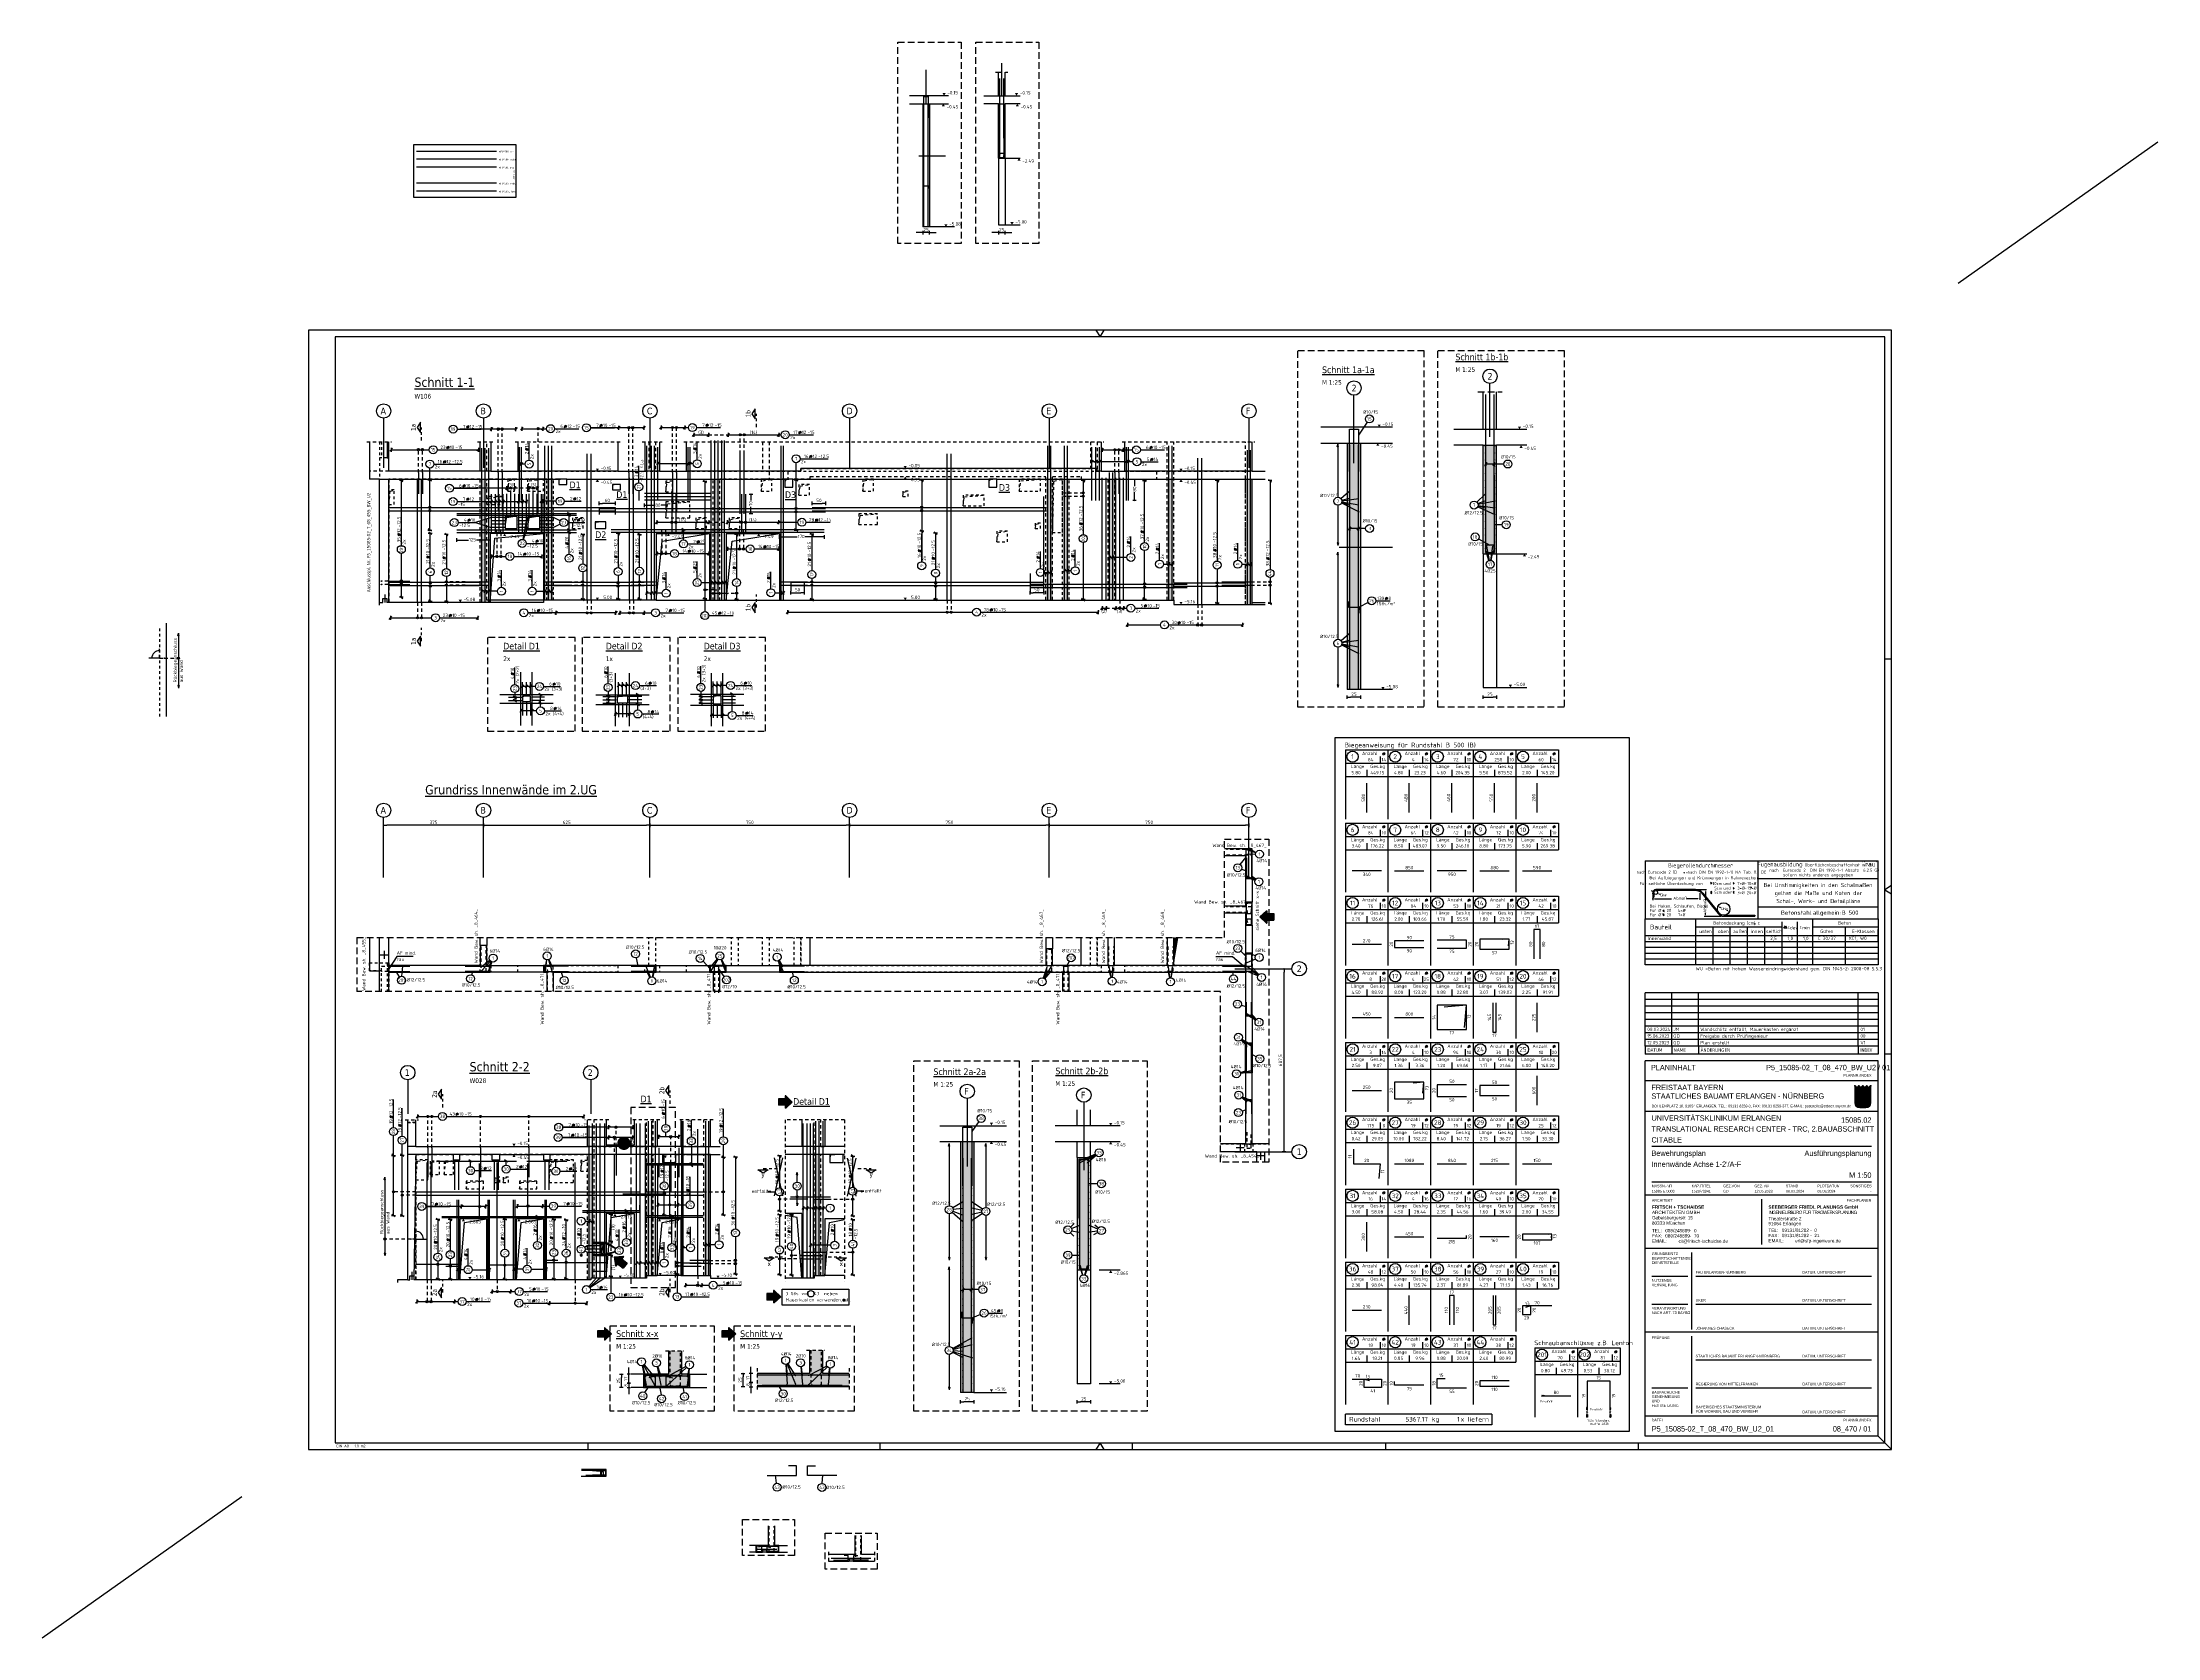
# Model space of a CAD drawing. Extents: x -36 to 85, y -7 to 53.
# Drawn here: x -10 to 69.5, y -7.1 to 52.9 of the extents above; entities that cross this region are included whole.
import ezdxf
from ezdxf.enums import TextEntityAlignment as Align

# ---------------------------------------------------------------- set-up
doc = ezdxf.new("R2010")
doc.units = 0
doc.header["$LTSCALE"] = 0.5
for name, pattern in [('AUSGEZOGEN', [1000.01, 1000, 0.01]), ('DASHDOTSMALL', [1.05, 0.5, -0.25, 0.05, -0.25]), ('DASHED', [0.75, 0.5, -0.25]), ('DOT', [0.175, 0.05, -0.125]), ('HIDDEN', [0.375, 0.25, -0.125]), ('HIDDEN2', [0.187, 0.125, -0.062]), ('PUNKT', [0.175, 0.05, -0.125]), ('STRICHLINIE', [0.75, 0.5, -0.25]), ('STRICHPUNKT2', [0.55, 0.25, -0.125, 0.05, -0.125]), ('VERDECKT', [0.375, 0.25, -0.125])]:
    doc.linetypes.add(name, pattern=pattern)
for name, color, linetype in [('40 A Plankopf Text F+T', 7, 'Continuous'), ('ACHSEN', 7, 'Continuous'), ('AFU', 7, 'Continuous'), ('BET-ANS', 7, 'Continuous'), ('BETON', 7, 'Continuous'), ('Brüstung 1.UG', 7, 'Continuous'), ('DETAIL', 7, 'Continuous'), ('DRUEBER', 7, 'Continuous'), ('grau_dunkel', 7, 'Continuous'), ('grau_hell', 7, 'Continuous'), ('grau_mittel', 7, 'Continuous'), ('HBT', 7, 'Continuous'), ('HILFE', 7, 'Continuous'), ('index', 7, 'Continuous'), ('koten', 7, 'Continuous'), ('LENTON', 7, 'Continuous'), ('MASSE', 7, 'Continuous'), ('OBJEKT', 7, 'Continuous'), ('RAHMEN', 7, 'Continuous'), ('RND', 7, 'Continuous'), ('RND 1', 7, 'Continuous'), ('RND_BILD', 7, 'Continuous'), ('SCHATTEN', 15, 'Continuous'), ('SCHNITTE', 7, 'Continuous'), ('SFP_Achsen', 7, 'Continuous'), ('STAHL', 7, 'Continuous'), ('STEMPEL', 7, 'Continuous'), ('TEXT', 7, 'Continuous'), ('VERDECKT', 7, 'Continuous'), ('WBZ', 7, 'Continuous')]:
    doc.layers.add(name, color=color, linetype=linetype)
doc.layers.add('NOPLOT', color=7, linetype='Continuous', plot=False)
doc.layers.add('zila_01_rb_02_stb-fertig_05_schraff', color=144, linetype='Continuous', lineweight=9)
doc.styles.add('ERSTELLTER_STIL_3', font='arial.ttf')
doc.styles.add('ERSTELLTER_STIL_4', font='arialbd.ttf')
doc.styles.add('helv', font='tahoma.ttf')
doc.styles.add('plankopf_ArialN', font='ARIALN.TTF')
doc.styles.add('txt', font='isocp.shx')
doc.linetypes.add('ABBRUCH', pattern='A,0.15,-0.15,["x",Standard,S=0.07,R=0,X=-0.1,Y=-0.0238],-0.005', length=0.305)
doc.linetypes.add('AFU_50K', pattern='A,0.15,["/",Standard,S=0.2,R=0,X=-0.01,Y=-0.1],0.07,["/",Standard,S=0.2,R=0,X=-0.01,Y=-0.1],0.15', length=0.37)
doc.linetypes.add('AFU_50L', pattern='A,0.75,["/",Standard,S=0.2,R=0,X=-0.01,Y=-0.1],0.07,["/",Standard,S=0.2,R=0,X=-0.01,Y=-0.1],0.75', length=1.57)
doc.linetypes.add('AFU_50M', pattern='A,0.45,["/",Standard,S=0.2,R=0,X=-0.01,Y=-0.1],0.07,["/",Standard,S=0.2,R=0,X=-0.01,Y=-0.1],0.45', length=0.97)
doc.linetypes.add('AFU_50S', pattern='A,0,-0.15,["/",Standard,S=0.2,R=0,X=-0.01,Y=-0.1],0,-0.07,["/",Standard,S=0.2,R=0,X=-0.01,Y=-0.1],-0.15', length=0.37)
doc.linetypes.add('AFU_50SL', pattern='A,0,-0.75,["/",Standard,S=0.2,R=0,X=-0.01,Y=-0.1],0,-0.07,["/",Standard,S=0.2,R=0,X=-0.01,Y=-0.1],-0.75', length=1.57)
doc.dimstyles.new('DOT_I', dxfattribs={"dimscale": 0.5, "dimtxt": 0.25, "dimasz": 0.25, "dimexe": 0.1, "dimexo": 0.3, "dimgap": 0.1, "dimtad": 1, "dimdec": 3, "dimzin": 3, "dimtxsty": 'txt', "dimblk": 'DOT', "dimblk1": 'DOT', "dimblk2": 'DOT', "dimsah": 1, "dimcen": 0.1, "dimse1": 1, "dimse2": 1, "dimazin": 0, "dimtfac": 1, "dimtdec": 4, "dimtix": 1, "dimtmove": 2, "dimatfit": 3, "dimfxl": 0, "dimtvp": 1, "dimtolj": 1, "dimtzin": 0, "dimarcsym": 0})
pattern_1 = [(0, (-322.07857, -163.97815), (8e-17, 0.254), [])]

# ---------------------------------------------------------------- blocks, each defined once
blk = doc.blocks.new('DINA0')
at = {"color": 7, "linetype": 'Continuous'}
for p, q in [((59.45, 0.5), (59.14, 0)), ((59.76, 0), (59.45, 0.5))]:
    blk.add_line(p, q, dxfattribs=at)
at = {"layer": 'NOPLOT', "color": 191, "linetype": 'AUSGEZOGEN'}
for p, q in [((123.9, 87.64), (138.9, 98.25)), ((-20, -14.15), (-5, -3.54))]:
    blk.add_line(p, q, dxfattribs=at)
at = {"layer": 'RAHMEN'}
for p, q in [((0, 84.1), (0, 0)), ((118.9, 84.1), (0, 84.1)), ((118.9, 0), (118.9, 84.1)), ((0, 0), (118.9, 0))]:
    blk.add_line(p, q, dxfattribs=at)
at = {"layer": 'RAHMEN', "color": 5}
for p, q in [((118.4, 83.6), (2, 83.6)), ((2, 83.6), (2, 0.5)), ((118.4, 0.5), (118.4, 83.6)), ((2, 0.5), (118.4, 0.5))]:
    blk.add_line(p, q, dxfattribs=at)
at = {"layer": 'RAHMEN', "color": 7, "linetype": 'Continuous'}
for p, q in [((59.14, 84.1), (59.45, 83.6)), ((59.45, 83.6), (59.76, 84.1)), ((118.9, 42.36), (118.4, 42.05)), ((118.4, 42.05), (118.9, 41.74))]:
    blk.add_line(p, q, dxfattribs=at)
at = {"layer": 'RAHMEN', "color": 7}
for p, q in [((118.4, 59.4), (118.9, 59.4)), ((118.9, 29.7), (118.4, 29.7)), ((21, 0), (21, 0.5)), ((42.9, 0.5), (42.9, 0)), ((61.9, 0), (61.9, 0.5)), ((80.9, 0.5), (80.9, 0)), ((99.9, 0), (99.9, 0.5))]:
    blk.add_line(p, q, dxfattribs=at)
at = {"layer": 'RAHMEN', "color": 7, "style": 'txt'}
blk.add_text('DIN A0   1.0 m2', height=0.2, dxfattribs=at).set_placement((2.08, 0.16))
blk = doc.blocks.new('Bundeslandwappen')
at = {"lineweight": 9, "true_color": 0xffffff}
for points in [[(-5.8, 16.5), (-6, 16.5), (-6, 16.3), (-5.8, 16.3)], [(-2.8, 16.5), (-3, 16.5), (-3, 16.3), (-2.8, 16.3)], [(0.1, 16.5), (-0.1, 16.5), (-0.1, 16.3), (0.1, 16.3)], [(3, 16.5), (2.8, 16.5), (2.8, 16.3), (3, 16.3)], [(6, 16.5), (5.8, 16.5), (5.8, 16.3), (6, 16.3)], [(-5.1, 15.7), (-5.3, 15.7), (-5.3, 15.5), (-5.1, 15.5)], [(-3.5, 15.7), (-3.7, 15.7), (-3.7, 15.5), (-3.5, 15.5)], [(-2.2, 15.7), (-2.4, 15.7), (-2.4, 15.5), (-2.2, 15.5)], [(-0.6, 15.7), (-0.8, 15.7), (-0.8, 15.5), (-0.6, 15.5)], [(0.8, 15.7), (0.6, 15.7), (0.6, 15.5), (0.8, 15.5)], [(2.4, 15.7), (2.2, 15.7), (2.2, 15.5), (2.4, 15.5)], [(3.7, 15.7), (3.5, 15.7), (3.5, 15.5), (3.7, 15.5)], [(5.3, 15.7), (5.1, 15.7), (5.1, 15.5), (5.3, 15.5)]]:
    blk.add_hatch(color=7, dxfattribs=at).paths.add_polyline_path(points)
at = {"true_color": 0xffffff}
for points in [[(-5.3, 12.6), (-5.7, 12.6), (-5.7, 12.2), (-5.1, 12)], [(-3.6, 8.4), (-5.7, 9.2), (-5.7, 6.2), (-2.1, 4.9)], [(-5.7, 6.1), (-5.7, 3.7, 0.041392), (-5.7, 3.1), (-4.2, 2.6)], [(-1.4, 10.7), (-5.1, 12), (-3.6, 8.4), (0.1, 7.1)], [(-0.6, 1.3), (-4.2, 2.6), (-3.3, 0.4, 0.073774), (-2.3, 0.3), (-0.1, 0.3)], [(0.9, 12.6), (-2.2, 12.6), (-1.4, 10.7), (2.2, 9.4)], [(1.6, 3.6), (-2.1, 4.9), (-0.6, 1.3), (2.4, 0.3, 0.043654), (2.9, 0.4)], [(3.7, 5.8), (0.1, 7.1), (1.6, 3.6), (5.2, 2.3)], [(4, 12.6), (1.7, 12.6), (4.4, 11.6)], [(5.7, 8.1), (2.2, 9.4), (3.7, 5.8), (5.7, 5.1)], [(5.7, 11.2), (4.4, 11.6), (5.7, 8.5)]]:
    blk.add_hatch(color=7, dxfattribs=at).paths.add_polyline_path(points)
at = {"lineweight": 9}
h = blk.add_hatch(dxfattribs=at)
h.set_pattern_fill('ANSI31', color=256, scale=0.08, angle=315, style=0)
h.set_pattern_definition(pattern_1)
h.paths.add_polyline_path([(-5.1, 12), (-5.7, 12.2), (-5.7, 9.2), (-3.6, 8.4)])
h = blk.add_hatch(dxfattribs=at)
h.set_pattern_fill('ANSI31', color=256, scale=0.08, angle=315, style=0)
h.set_pattern_definition(pattern_1)
h.paths.add_polyline_path([(-2.1, 4.9), (-5.7, 6.2), (-5.7, 6.1), (-4.2, 2.6), (-0.6, 1.3)])
h = blk.add_hatch(dxfattribs=at)
h.set_pattern_fill('ANSI31', color=256, scale=0.08, angle=315, style=0)
h.set_pattern_definition(pattern_1)
h.paths.add_polyline_path([(-4.2, 2.6), (-5.7, 3.1, 0.285055), (-3.3, 0.4)])
h = blk.add_hatch(dxfattribs=at)
h.set_pattern_fill('ANSI31', color=256, scale=0.08, angle=315, style=0)
h.set_pattern_definition(pattern_1)
h.paths.add_polyline_path([(-2.2, 12.6), (-5.3, 12.6), (-5.1, 12), (-1.4, 10.7)])
h = blk.add_hatch(dxfattribs=at)
h.set_pattern_fill('ANSI31', color=256, scale=0.08, angle=315, style=0)
h.set_pattern_definition(pattern_1)
h.paths.add_polyline_path([(0.1, 7.1), (-3.6, 8.4), (-2.1, 4.9), (1.6, 3.6)])
h = blk.add_hatch(dxfattribs=at)
h.set_pattern_fill('ANSI31', color=256, scale=0.08, angle=315, style=0)
h.set_pattern_definition(pattern_1)
h.paths.add_polyline_path([(2.2, 9.4), (-1.4, 10.7), (0.1, 7.1), (3.7, 5.8)])
h = blk.add_hatch(dxfattribs=at)
h.set_pattern_fill('ANSI31', color=256, scale=0.08, angle=315, style=0)
h.set_pattern_definition(pattern_1)
h.paths.add_polyline_path([(-0.6, 1.3), (-0.1, 0.3), (2.3, 0.3, 0.004354), (2.4, 0.3)])
h = blk.add_hatch(dxfattribs=at)
h.set_pattern_fill('ANSI31', color=256, scale=0.08, angle=315, style=0)
h.set_pattern_definition(pattern_1)
h.paths.add_polyline_path([(4.4, 11.6), (1.7, 12.6), (0.9, 12.6), (2.2, 9.4), (5.7, 8.1), (5.7, 8.5)])
h = blk.add_hatch(dxfattribs=at)
h.set_pattern_fill('ANSI31', color=256, scale=0.08, angle=315, style=0)
h.set_pattern_definition(pattern_1)
h.paths.add_polyline_path([(5.3, 2.1), (5.2, 2.3), (1.6, 3.6), (2.9, 0.4, 0.22704)])
h = blk.add_hatch(dxfattribs=at)
h.set_pattern_fill('ANSI31', color=256, scale=0.08, angle=315, style=0)
h.set_pattern_definition(pattern_1)
h.paths.add_polyline_path([(5.7, 5.1), (3.7, 5.8), (5.2, 2.3), (5.4, 2.2, 0.111178), (5.7, 3.7)])
h = blk.add_hatch(dxfattribs=at)
h.set_pattern_fill('ANSI31', color=256, scale=0.08, angle=315, style=0)
h.set_pattern_definition(pattern_1)
h.paths.add_polyline_path([(5.7, 12.6), (4, 12.6), (4.4, 11.6), (5.7, 11.2)])
for p, q in [((-6, 16.1), (-6, 3.7)), ((-5.6, 16.6), (-5.6, 16.7)), ((-3.2, 16.6), (-3.2, 16.7)), ((-2.7, 16.6), (-2.7, 16.7)), ((-0.3, 16.6), (-0.2, 16.7)), ((0.3, 16.6), (0.2, 16.7)), ((2.7, 16.6), (2.7, 16.7)), ((3.2, 16.6), (3.2, 16.7)), ((5.6, 16.6), (5.6, 16.7)), ((6, 3.7), (6, 16.1)), ((-6, 13.3), (6, 13.3)), ((-6, 12.9), (6, 12.9)), ((-5.7, 12.6), (-5.7, 3.7)), ((-5.7, 12.6), (5.7, 12.6)), ((-5.7, 12.2), (5.7, 8.1)), ((-5.7, 9.2), (5.7, 5.1)), ((-5.7, 6.2), (5.4, 2.2)), ((-5.7, 6.1), (-3.3, 0.4)), ((-5.7, 3.1), (2.4, 0.3)), ((-5.6, 15), (-5.6, 15.2)), ((-5.3, 15.2), (-5.3, 15)), ((-4.7, 14.5), (-5.3, 14.5)), ((-5.3, 12.6), (-0.1, 0.3)), ((-4.1, 14.5), (-3.5, 14.5)), ((-3.5, 15.2), (-3.5, 15)), ((-3.4, 13.9), (-2.9, 14.2)), ((-2.9, 13.6), (-3.4, 13.9)), ((-3.2, 15), (-3.2, 15.2)), ((-2.9, 15.6), (-2.9, 14.5)), ((-2.9, 14.2), (-2.5, 13.9)), ((-2.5, 13.9), (-2.9, 13.6)), ((-2.7, 15), (-2.7, 15.2)), ((-2.4, 15.2), (-2.4, 15)), ((-1.7, 14.5), (-2.3, 14.5)), ((-2.3, 0.3), (2.3, 0.3)), ((-2.3, 0), (2.3, 0)), ((-2.2, 12.6), (2.9, 0.4)), ((-1.2, 14.5), (-0.6, 14.5)), ((-0.5, 15.2), (-0.5, 15)), ((0, 14.2), (-0.4, 13.9)), ((-0.4, 13.9), (0, 13.6)), ((-0.2, 15), (-0.2, 15.2)), ((0, 15.6), (0, 14.5)), ((0.4, 13.9), (0, 14.2)), ((0, 13.6), (0.4, 13.9)), ((0.2, 15), (0.2, 15.2)), ((0.5, 15.2), (0.5, 15)), ((1.2, 14.5), (0.6, 14.5)), ((0.9, 12.6), (5.3, 2.1)), ((1.7, 14.5), (2.3, 14.5)), ((1.7, 12.6), (5.7, 11.2)), ((2.4, 15.2), (2.4, 15)), ((2.9, 14.2), (2.5, 13.9)), ((2.5, 13.9), (2.9, 13.6)), ((2.7, 15), (2.7, 15.2)), ((2.9, 15.6), (2.9, 14.5)), ((3.4, 13.9), (2.9, 14.2)), ((2.9, 13.6), (3.4, 13.9)), ((3.2, 15), (3.2, 15.2)), ((3.5, 15.2), (3.5, 15)), ((4.1, 14.5), (3.5, 14.5)), ((4, 12.6), (5.7, 8.5)), ((4.7, 14.5), (5.3, 14.5)), ((5.3, 15.2), (5.3, 15)), ((5.6, 15), (5.6, 15.2)), ((5.7, 3.7), (5.7, 12.6))]:
    blk.add_line(p, q, dxfattribs=at)
for points in [[(-5.8, 16.3), (-6, 16.3), (-6, 16.5), (-5.8, 16.5)], [(-2.8, 16.3), (-3, 16.3), (-3, 16.5), (-2.8, 16.5)], [(0.1, 16.3), (-0.1, 16.3), (-0.1, 16.5), (0.1, 16.5)], [(3, 16.3), (2.8, 16.3), (2.8, 16.5), (3, 16.5)], [(5.8, 16.3), (6, 16.3), (6, 16.5), (5.8, 16.5)], [(-5.1, 15.5), (-5.3, 15.5), (-5.3, 15.7), (-5.1, 15.7)], [(-4.1, 13.7), (-4.8, 13.7), (-4.8, 14.1), (-4.1, 14.1)], [(-3.7, 15.5), (-3.5, 15.5), (-3.5, 15.7), (-3.7, 15.7)], [(-2.2, 15.5), (-2.4, 15.5), (-2.4, 15.7), (-2.2, 15.7)], [(-1.8, 13.7), (-1, 13.7), (-1, 14.1), (-1.8, 14.1)], [(-0.8, 15.5), (-0.6, 15.5), (-0.6, 15.7), (-0.8, 15.7)], [(0.8, 15.5), (0.6, 15.5), (0.6, 15.7), (0.8, 15.7)], [(1.8, 13.7), (1, 13.7), (1, 14.1), (1.8, 14.1)], [(2.2, 15.5), (2.4, 15.5), (2.4, 15.7), (2.2, 15.7)], [(3.7, 15.5), (3.5, 15.5), (3.5, 15.7), (3.7, 15.7)], [(4.1, 13.7), (4.8, 13.7), (4.8, 14.1), (4.1, 14.1)], [(5.1, 15.5), (5.3, 15.5), (5.3, 15.7), (5.1, 15.7)]]:
    blk.add_lwpolyline(points, close=True, dxfattribs=at)
for centre in [(-5.3, 13.9), (-3.7, 13.9), (-2.2, 13.9), (-0.7, 13.9), (0.7, 13.9), (2.2, 13.9), (3.7, 13.9), (5.3, 13.9)]:
    blk.add_circle(centre, 0.123, dxfattribs=at)
for centre, radius, start, end in [((-5.9, 16.5), 0.362, 44.6681, 253.1183), ((-5.7, 16.7), 0.05, 6.6615, 44.6681), ((-5.6, 16.6), 0.05, 186.6615, 265.6209), ((-5.6, 16.3), 0.281, 346.0232, 85.6209), ((-5.4, 16), 0.179, 74.7883, 15.1356), ((-5.4, 16.2), 0.05, 254.7883, 346.0232), ((-5.2, 16), 0.05, 93.0633, 195.1356), ((-5.2, 15.9), 0.224, 350.9542, 93.0633), ((-3.6, 15.9), 0.224, 86.9367, 189.0458), ((-3.4, 16), 0.179, 164.8644, 105.2117), ((-3.6, 16), 0.05, 344.8644, 86.9367), ((-3.2, 16.3), 0.281, 94.3791, 193.9768), ((-3.4, 16.2), 0.05, 193.9768, 285.2117), ((-2.9, 16.6), 0.264, 24.0166, 155.3409), ((-3.1, 16.7), 0.05, 155.2288, 173.3385), ((-3.2, 16.6), 0.05, 274.3791, 353.3385), ((-2.7, 16.7), 0.05, 6.6615, 24.0166), ((-2.6, 16.6), 0.05, 186.6615, 265.6209), ((-2.5, 16), 0.179, 74.7883, 15.1356), ((-2.7, 16.3), 0.281, 346.0232, 85.6209), ((-2.4, 16.2), 0.05, 254.7883, 346.0232), ((-2.3, 15.9), 0.224, 350.9542, 93.0633), ((-2.3, 16), 0.05, 93.0633, 195.1356), ((-0.7, 15.9), 0.224, 86.9367, 189.0458), ((-0.7, 16), 0.05, 344.8644, 86.9367), ((-0.3, 16.3), 0.281, 94.3791, 193.9768), ((-0.4, 16), 0.179, 164.8644, 105.2117), ((-0.5, 16.2), 0.05, 193.9768, 285.2117), ((-0.3, 16.6), 0.05, 274.3791, 353.3385), ((0, 16.6), 0.264, 24.0166, 155.3409), ((-0.2, 16.7), 0.05, 155.2288, 173.3385), ((0.2, 16.7), 0.05, 6.6615, 24.0166), ((0.3, 16.6), 0.05, 186.6615, 265.6209), ((0.3, 16.3), 0.281, 346.0232, 85.6209), ((0.4, 16), 0.179, 74.7883, 15.1356), ((0.5, 16.2), 0.05, 254.7883, 346.0232), ((0.7, 16), 0.05, 93.0633, 195.1356), ((0.7, 15.9), 0.224, 350.9542, 93.0633), ((2.3, 15.9), 0.224, 86.9367, 189.0458), ((2.5, 16), 0.179, 164.8644, 105.2117), ((2.3, 16), 0.05, 344.8644, 86.9367), ((2.7, 16.3), 0.281, 94.3791, 193.9768), ((2.4, 16.2), 0.05, 193.9768, 285.2117), ((2.6, 16.6), 0.05, 274.3791, 353.3385), ((2.9, 16.6), 0.264, 24.0166, 155.3409), ((2.7, 16.7), 0.05, 155.2288, 173.3385), ((3.1, 16.7), 0.05, 6.6615, 24.0166), ((3.2, 16.6), 0.05, 186.6615, 265.6209), ((3.2, 16.3), 0.281, 346.0232, 85.6209), ((3.4, 16), 0.179, 74.7883, 15.1356), ((3.4, 16.2), 0.05, 254.7883, 346.0232), ((3.6, 16), 0.05, 93.0633, 195.1356), ((3.6, 15.9), 0.224, 350.9542, 93.0633), ((5.2, 15.9), 0.224, 86.9367, 189.0458), ((5.4, 16), 0.179, 164.8644, 105.2117), ((5.2, 16), 0.05, 344.8644, 86.9367), ((5.6, 16.3), 0.281, 94.3791, 193.9768), ((5.4, 16.2), 0.05, 193.9768, 285.2117), ((5.9, 16.5), 0.362, 286.8817, 135.3319), ((5.7, 16.7), 0.05, 135.3319, 173.3385), ((5.6, 16.6), 0.05, 274.3791, 353.3385), ((-2.3, 3.7), 3.7, 180, 270), ((-2.3, 3.7), 3.4, 180, 270), ((-5.5, 15.2), 0.157, 3.2756, 179.5521), ((-5.2, 15), 0.453, 182.8328, 261.3043), ((-5.3, 15.2), 0.191, 249.6358, 3.0857), ((-5, 15.2), 0.05, 82.9467, 183.0857), ((-5, 15.5), 0.249, 262.9467, 77.8855), ((-4.9, 15.8), 0.05, 170.9542, 257.8855), ((-4.6, 14.9), 0.224, 71.4, 0), ((-4.7, 14.9), 0.312, 275.9649, 353.9773), ((-4.4, 15.2), 0.208, 317.0775, 222.9225), ((-4.2, 14.9), 0.224, 180, 108.6), ((-4.1, 14.9), 0.312, 186.0227, 264.0351), ((-3.8, 15.5), 0.249, 102.1145, 277.0533), ((-3.9, 15.8), 0.05, 282.1145, 9.0458), ((-3.8, 15.2), 0.05, 356.9143, 97.0533), ((-3.5, 15.2), 0.191, 176.9143, 290.3642), ((-3.3, 15.2), 0.157, 0.4479, 176.7244), ((-3.6, 15), 0.453, 278.6957, 357.1672), ((-2.6, 15.2), 0.157, 3.2756, 179.5521), ((-2.3, 15), 0.453, 182.8328, 261.3043), ((-2.3, 15.2), 0.191, 249.6358, 3.0857), ((-2.1, 15.5), 0.249, 262.9467, 77.8855), ((-2.1, 15.2), 0.05, 82.9467, 183.0857), ((-2, 15.8), 0.05, 170.9542, 257.8855), ((-1.7, 14.9), 0.224, 71.4, 0), ((-1.5, 15.2), 0.208, 317.0775, 222.9225), ((-1.8, 14.9), 0.312, 275.9649, 353.9773), ((-1.2, 14.9), 0.224, 180, 108.6), ((-1.2, 14.9), 0.312, 186.0227, 264.0351), ((-0.9, 15.5), 0.249, 102.1145, 277.0533), ((-0.9, 15.8), 0.05, 282.1145, 9.0458), ((-0.8, 15.2), 0.05, 356.9143, 97.0533), ((-0.6, 15.2), 0.191, 176.9143, 290.3642), ((-0.7, 15), 0.453, 278.6957, 357.1672), ((-0.4, 15.2), 0.157, 0.4479, 176.7244), ((0.4, 15.2), 0.157, 3.2756, 179.5521), ((0.7, 15), 0.453, 182.8328, 261.3043), ((0.6, 15.2), 0.191, 249.6358, 3.0857), ((0.8, 15.2), 0.05, 82.9467, 183.0857), ((0.9, 15.5), 0.249, 262.9467, 77.8855), ((0.9, 15.8), 0.05, 170.9542, 257.8855), ((1.2, 14.9), 0.224, 71.4, 0), ((1.2, 14.9), 0.312, 275.9649, 353.9773), ((1.5, 15.2), 0.208, 317.0775, 222.9225), ((1.7, 14.9), 0.224, 180, 108.6), ((1.8, 14.9), 0.312, 186.0227, 264.0351), ((2.1, 15.5), 0.249, 102.1145, 277.0533), ((2, 15.8), 0.05, 282.1145, 9.0458), ((2.1, 15.2), 0.05, 356.9143, 97.0533), ((2.3, 15.2), 0.191, 176.9143, 290.3642), ((2.3, 15), 0.453, 278.6957, 357.1672), ((2.3, 3.7), 3.7, 270, 0), ((2.3, 3.7), 3.4, 270, 0), ((2.6, 15.2), 0.157, 0.4479, 176.7244), ((3.3, 15.2), 0.157, 3.2756, 179.5521), ((3.6, 15), 0.453, 182.8328, 261.3043), ((3.5, 15.2), 0.191, 249.6358, 3.0857), ((3.8, 15.2), 0.05, 82.9467, 183.0857), ((3.8, 15.5), 0.249, 262.9467, 77.8855), ((3.9, 15.8), 0.05, 170.9542, 257.8855), ((4.2, 14.9), 0.224, 71.4, 0), ((4.1, 14.9), 0.312, 275.9649, 353.9773), ((4.4, 15.2), 0.208, 317.0775, 222.9225), ((4.6, 14.9), 0.224, 180, 108.6), ((4.7, 14.9), 0.312, 186.0227, 264.0351), ((5, 15.5), 0.249, 102.1145, 277.0533), ((4.9, 15.8), 0.05, 282.1145, 9.0458), ((5, 15.2), 0.05, 356.9143, 97.0533), ((5.3, 15.2), 0.191, 176.9143, 290.3642), ((5.5, 15.2), 0.157, 0.4479, 176.7244), ((5.2, 15), 0.453, 278.6957, 357.1672)]:
    blk.add_arc(centre, radius, start, end, dxfattribs=at)
blk = doc.blocks.new('Plankopf_PU')
for p, q in [((-18.5, 25.4), (-18.5, 27.7)), ((-1, 27.7), (-18.5, 27.7)), ((-1, 27.7), (-18.5, 27.7)), ((-1, 25.4), (-1, 27.7)), ((-1, 25.4), (-18.5, 25.4)), ((-1, 25.4), (-18.5, 25.4)), ((-18.5, 19.1), (-18.5, 25.4)), ((-1, 19.1), (-1, 25.4)), ((-1.5, 22.75), (-18, 22.75)), ((-18.5, 15.1), (-18.5, 19.1)), ((-1, 19.1), (-18.5, 19.1)), ((-18, 20.1), (-1.5, 20.1)), ((-1, 15.1), (-1, 19.1)), ((-9.75, 18.8), (-9.75, 15.4)), ((-1, 15.1), (-18.5, 15.1)), ((-1, 15.1), (-18.5, 15.1)), ((-18.5, 8.8), (-18.5, 15.1)), ((-15, 9), (-15, 14.8)), ((-1, 8.8), (-1, 15.1)), ((-15.3, 13), (-18, 13)), ((-1.5, 13), (-14.7, 13)), ((-15.3, 10.9), (-18, 10.9)), ((-1.5, 10.9), (-14.7, 10.9)), ((-18.5, 2.5), (-18.5, 8.8)), ((-1, 8.8), (-18.5, 8.8)), ((-15, 2.7), (-15, 8.5)), ((-1, 2.5), (-1, 8.8)), ((-1.5, 6.7), (-14.7, 6.7)), ((-15.3, 4.6), (-18, 4.6)), ((-1.5, 4.6), (-14.7, 4.6)), ((-1, 2.5), (-18.5, 2.5)), ((-18.5, 1), (-18.5, 2.5)), ((-1, 2.5), (-18.5, 2.5)), ((-1, 1), (-1, 2.5)), ((-1, 1), (-18.5, 1))]:
    blk.add_line(p, q)
at = {"xscale": 0.1, "yscale": 0.1, "zscale": 0.1}
blk.add_blockref('Bundeslandwappen', (-2.15, 25.67), dxfattribs=at)
at = {"linetype": 'AUSGEZOGEN', "lineweight": 35, "style": 'plankopf_ArialN'}
for s, height, p in [('FREISTAAT BAYERN', 0.4, (-18.03, 27.4)), ('PRÜFUNG', 0.2, (-18.01, 8.5))]:
    blk.add_text(s, height=height, dxfattribs=at).set_placement(p, align=Align.TOP_LEFT)
blk.add_text('STAATLICHES BAUAMT ERLANGEN - NÜRNBERG', height=0.4, dxfattribs=at).set_placement((-18.03, 26.55), align=Align.MIDDLE_LEFT)
at = {"style": 'plankopf_ArialN'}
for s, p in [('BOHLENPLATZ 18, 91054 ERLANGEN, TEL.: 09131 6259-0, FAX: 09131 6259-377, E-MAIL: poststelle@stbaer.bayern.de', (-18.01, 25.7)), ('MASSN.-NR', (-18.01, 19.7)), ('KAP./TITEL', (-15.01, 19.7)), ('GEZ.VON', (-12.64, 19.7)), ('GEZ. AM', (-10.29, 19.7)), ('STAND', (-7.93, 19.7)), ('PLOTDATUM', (-5.57, 19.7)), ('FAU ERLANGEN-NÜRNBERG', (-14.71, 13.21)), ('DATUM, UNTERSCHRIFT', (-6.69, 13.21)), ('UKER', (-14.71, 11.11)), ('DATUM, UNTERSCHRIFT', (-6.68, 11.11)), ('JOHANNES GRASECK', (-14.7, 9.01)), ('DATUM, UNTERSCHRIFT', (-6.68, 9.01)), ('STAATLICHES BAUAMT ERLANGEN-NÜRNBERG', (-14.71, 6.91)), ('DATUM, UNTERSCHRIFT', (-6.69, 6.91)), ('REGIERUNG VON MITTELFRANKEN', (-14.71, 4.81)), ('DATUM, UNTERSCHRIFT', (-6.68, 4.81)), ('DATEI', (-18, 2.1)), ('DATUM, UNTERSCHRIFT', (-6.68, 2.71))]:
    blk.add_text(s, height=0.2, dxfattribs=at).set_placement(p)
for s, p in [('SONSTIGES', (-1.49, 19.7)), ('PLANNR./INDEX', (-1.5, 2.1))]:
    blk.add_text(s, height=0.2, dxfattribs=at).set_placement(p, align=Align.RIGHT)
at = {"linetype": 'AUSGEZOGEN', "lineweight": 35, "style": 'plankopf_ArialN'}
blk.add_text('ARCHITEKT', height=0.2, dxfattribs=at).set_placement((-17.99, 18.61))
blk.add_text('FACHPLANER', height=0.2, dxfattribs=at).set_placement((-1.52, 18.61), align=Align.RIGHT)
at = {"insert": (-5.57, 19.3), "char_height": 0.2, "attachment_point": 7, "style": 'plankopf_ArialN'}
blk.add_mtext('08.03.2024', dxfattribs=at)
at = {"char_height": 0.2, "attachment_point": 1, "style": 'plankopf_ArialN'}
for s, insert, width in [('GRUNDBESITZ\\PBEWIRTSCHAFTENDE DIENSTSTELLE', (-18, 14.8), 2.5), ('NUTZENDE^JVERWALTUNG', (-18, 12.8), 2.6984), ('VERANTWORTUNG  NACH ART. 73 BAYBO', (-17.99, 10.71), 2.6877), ('BAUFACHLICHE GENEHMIGUNG UND FESTSETZUNG', (-18, 4.4), 2.2311), ('BAYERISCHES STAATSMINISTERIUM ^JFÜR WOHNEN, BAU UND VERKEHR', (-14.69, 3.29), 9.2941)]:
    blk.add_mtext(s, dxfattribs=dict(at, insert=insert, width=width))
at = {"style": 'plankopf_ArialN'}
for tag, p in [('PROJEKTBEZEICHNUNGZ1', (-18.03, 24.58)), ('PROJEKTBEZEICHNUNGZ2', (-18.03, 23.76)), ('PROJEKTBEZEICHNUNGZ3', (-18.03, 22.94))]:
    blk.add_attdef(tag, text='', height=0.4, dxfattribs=at).set_placement(p, align=Align.BOTTOM_LEFT)
for tag, p in [('GEB.-NR', (-1.5, 24.95)), ('0.000X', (-1.51, 1.75))]:
    blk.add_attdef(tag, text='', height=0.4, dxfattribs=at).set_placement(p, align=Align.TOP_RIGHT)
for tag, p, height in [('PLANINHALTZ1', (-18.03, 22.06), 0.4), ('PLANINHALTZ2', (-18.03, 21.23), 0.4), ('PLANINHALTZ3', (-18.03, 20.41), 0.4), ('MASSN.-NR', (-18.01, 19.3), 0.2), ('KAPITEL/TITEL', (-15.01, 19.3), 0.2), ('GEZ_VON', (-12.64, 19.3), 0.2), ('GEZ_AM', (-10.29, 19.3), 0.2), ('STAND', (-7.93, 19.3), 0.2)]:
    blk.add_attdef(tag, p, '', height=height, dxfattribs=at)
for tag, height, p in [('PLANUNGSPHASE', 0.4, (-1.5, 22.06)), ('PROJEKTKATEGORIE', 0.4, (-1.5, 21.23)), ('MAßSTAB', 0.4, (-1.5, 20.41)), ('SONSTIGES', 0.2, (-1.5, 19.3))]:
    blk.add_attdef(tag, text='', height=height, dxfattribs=at).set_placement(p, align=Align.RIGHT)
at = {"layer": '40 A Plankopf Text F+T', "color": 7, "linetype": 'Continuous', "lineweight": 13, "char_height": 0.25, "attachment_point": 7}
for s, insert, style in [('\\A1;ARCHITEKTEN GMBH', (-17.99, 17.68), 'ERSTELLTER_STIL_3'), ('\\A1;Gabelsbergerstr. 15', (-17.99, 17.21), 'ERSTELLTER_STIL_3'), ('\\A1;FRITSCH + TSCHAIDSE ', (-17.99, 18.08), 'ERSTELLTER_STIL_4'), ('\\A1;SEEBERGER FRIEDL PLANUNGS GmbH', (-9.24, 18.08), 'ERSTELLTER_STIL_4'), ('\\A1;{\\T0.8;INGENIEURBÜRO FÜR TRAGWERKSPLANUNG}', (-9.24, 17.68), 'ERSTELLTER_STIL_3'), ('\\A1;80333 München', (-17.99, 16.88), 'ERSTELLTER_STIL_3'), ('\\A1;Theaterstraße 2', (-9.24, 17.21), 'ERSTELLTER_STIL_3'), ('\\A1;91054 Erlangen', (-9.24, 16.77), 'ERSTELLTER_STIL_3')]:
    blk.add_mtext(s, dxfattribs=dict(at, insert=insert, style=style))
at = {"layer": '40 A Plankopf Text F+T', "color": 7, "linetype": 'Continuous', "lineweight": 13, "char_height": 0.25, "attachment_point": 7, "line_spacing_factor": 0.945293, "style": 'ERSTELLTER_STIL_3'}
for s, insert in [('\\A1;TEL: ^I089/248889-  0\\PFAX: ^I089/248889-  70\\PEMAIL: ^Icit@fritsch-tschaidse.de', (-17.99, 15.48)), ('\\A1;TEL: ^I09131/81282 -  0\\PFAX: ^I09131/81282 -  21\\PEMAIL: ^Ierl@sfp-ingenieure.de', (-9.24, 15.48))]:
    blk.add_mtext(s, dxfattribs=dict(at, insert=insert))
blk = doc.blocks.new('Plankopf-ER')
at = {"layer": 'RAHMEN', "color": 7, "linetype": 'Continuous'}
for p, q in [((-0.5, 4.6), (-18, 4.6)), ((-18, 4.1), (-18, 4.6)), ((-0.5, 4.1), (-18, 4.1)), ((-18, 3.6), (-18, 4.1)), ((-0.5, 3.6), (-18, 3.6)), ((-18, 3.1), (-18, 3.6)), ((-16, 4.1), (-16, 4.6)), ((-16, 3.6), (-16, 4.1)), ((-16, 3.1), (-16, 3.6)), ((-14, 4.1), (-14, 4.6)), ((-14, 3.6), (-14, 4.1)), ((-14, 3.1), (-14, 3.6)), ((-2, 4.1), (-2, 4.6)), ((-2, 3.6), (-2, 4.1)), ((-2, 3.1), (-2, 3.6)), ((-0.5, 4.6), (-0.5, 4.1)), ((-0.5, 4.1), (-0.5, 3.6)), ((-0.5, 3.6), (-0.5, 3.1)), ((-0.5, 3.1), (-18, 3.1)), ((-18, 2.6), (-18, 3.1)), ((-0.5, 2.6), (-18, 2.6)), ((-18, 2.1), (-18, 2.6)), ((-0.5, 2.1), (-18, 2.1)), ((-18, 1.6), (-18, 2.1)), ((-0.5, 1.6), (-18, 1.6)), ((-18, 1.1), (-18, 1.6)), ((-16, 2.6), (-16, 3.1)), ((-16, 2.1), (-16, 2.6)), ((-16, 1.6), (-16, 2.1)), ((-16, 1.1), (-16, 1.6)), ((-14, 2.6), (-14, 3.1)), ((-14, 2.1), (-14, 2.6)), ((-14, 1.6), (-14, 2.1)), ((-14, 1.1), (-14, 1.6)), ((-2, 2.6), (-2, 3.1)), ((-2, 2.1), (-2, 2.6)), ((-2, 1.6), (-2, 2.1)), ((-2, 1.1), (-2, 1.6)), ((-0.5, 3.1), (-0.5, 2.6)), ((-0.5, 2.6), (-0.5, 2.1)), ((-0.5, 2.1), (-0.5, 1.6)), ((-0.5, 1.6), (-0.5, 1.1)), ((-0.5, 1.1), (-18, 1.1)), ((-18, 0.6), (-18, 1.1)), ((-0.5, 0.6), (-18, 0.6)), ((-18, 0.6), (-18, 0)), ((-0.5, 0), (-18, 0)), ((-16, 0.6), (-16, 1.1)), ((-16, 0.6), (-16, 0)), ((-14, 0.6), (-14, 1.1)), ((-14, 0.6), (-14, 0)), ((-2, 0.6), (-2, 1.1)), ((-2, 0.6), (-2, 0)), ((-0.5, 1.1), (-0.5, 0.6)), ((-0.5, 0.6), (-0.5, 0))]:
    blk.add_line(p, q, dxfattribs=at)
at = {"layer": 'RAHMEN', "color": 7, "linetype": 'Continuous', "style": 'txt'}
for tag, p in [('INDEX-D8', (-17.84, 4.24)), ('INDEX-D7', (-17.84, 3.74)), ('INDEX-D6', (-17.84, 3.24)), ('INDEX-N8', (-15.88, 4.24)), ('INDEX-N7', (-15.88, 3.74)), ('INDEX-N6', (-15.88, 3.24)), ('INDEX-X8', (-13.86, 4.24)), ('INDEX-X7', (-13.86, 3.74)), ('INDEX-X6', (-13.86, 3.24)), ('INDEX8', (-1.83, 4.24)), ('INDEX7', (-1.83, 3.74)), ('INDEX6', (-1.83, 3.24)), ('INDEX-D5', (-17.84, 2.74)), ('INDEX-D4', (-17.84, 2.24)), ('INDEX-D3', (-17.84, 1.74)), ('INDEX-N5', (-15.88, 2.74)), ('INDEX-N4', (-15.88, 2.24)), ('INDEX-N3', (-15.88, 1.74)), ('INDEX-X5', (-13.86, 2.74)), ('INDEX-X4', (-13.86, 2.24)), ('INDEX-X3', (-13.86, 1.74)), ('INDEX5', (-1.83, 2.74)), ('INDEX4', (-1.83, 2.24)), ('INDEX3', (-1.83, 1.74)), ('INDEX-D2', (-17.84, 1.24)), ('INDEX-D1', (-17.84, 0.74)), ('INDEX-N2', (-15.88, 1.24)), ('INDEX-N1', (-15.88, 0.74)), ('INDEX-X2', (-13.86, 1.24)), ('INDEX-X1', (-13.86, 0.74)), ('INDEX2', (-1.83, 1.24)), ('INDEX1', (-1.83, 0.74))]:
    blk.add_attdef(tag, p, '', height=0.25, dxfattribs=at)
at = {"layer": 'STEMPEL', "color": 7, "linetype": 'Continuous', "style": 'helv'}
for s, p in [('DATUM', (-17.83, 0.18)), ('NAME', (-15.85, 0.18)), ('ÄNDERUNGEN', (-13.83, 0.18))]:
    blk.add_text(s, height=0.25, dxfattribs=at).set_placement(p)
at = {"layer": 'STEMPEL', "color": 7, "linetype": 'Continuous', "style": 'helv', "width": 0.8}
blk.add_text('INDEX', height=0.25, dxfattribs=at).set_placement((-1.83, 0.18))
blk = doc.blocks.new('okrd_o')
at = {"layer": 'koten', "color": 7, "linetype": 'Continuous'}
blk.add_solid([(-0.12, 0.2), (0.12, 0.2), (0, 0)], dxfattribs=at)
at = {"layer": 'koten', "style": 'txt'}
blk.add_attdef('OKRD', (0.25, 0.1), '', height=0.25, dxfattribs=at)
blk = doc.blocks.new('okrd_u')
at = {"layer": 'koten', "color": 7, "linetype": 'Continuous'}
blk.add_solid([(-0.12, -0.2), (0.12, -0.2), (0, 0)], dxfattribs=at)
at = {"layer": 'koten', "style": 'txt'}
blk.add_attdef('OKRD', (0.25, -0.35), '', height=0.25, dxfattribs=at)
blk = doc.blocks.new('RND_HIN')
at = {"layer": 'RND', "color": 7, "linetype": 'Continuous'}
blk.add_circle((0, 0), 0.3, dxfattribs=at)
at = {"layer": 'RND', "color": 7, "linetype": 'Continuous', "style": 'txt'}
blk.add_attdef('POSI', text='', height=0.25, dxfattribs=at).set_placement((0, 0), align=Align.MIDDLE)
blk = doc.blocks.new('lei_gre')
at = {"layer": 'RND', "color": 7, "linetype": 'Continuous'}
for p, q in [((-0.09, -0.12), (0.09, 0.12)), ((0, 0.15), (0, -0.15))]:
    blk.add_line(p, q, dxfattribs=at)
blk = doc.blocks.new('RND_LEI')
at = {"layer": 'RND', "color": 7, "linetype": 'Continuous'}
blk.add_line((1.02, 0.07), (1.19, 0.27), dxfattribs=at)
for centre, radius in [((0, 0), 0.3), ((1.11, 0.17), 0.075)]:
    blk.add_circle(centre, radius, dxfattribs=at)
at = {"layer": 'RND', "color": 7, "linetype": 'Continuous', "style": 'txt'}
blk.add_attdef('POSL', text='', height=0.25, dxfattribs=at).set_placement((0, 0), align=Align.MIDDLE)
blk.add_attdef('ANZ', text='', height=0.25, dxfattribs=at).set_placement((0.93, 0.06), align=Align.RIGHT)
for tag, p in [('DUM', (1.25, 0.06)), ('ABSTD', (1.67, 0.06)), ('POSTXT', (0.37, -0.33))]:
    blk.add_attdef(tag, p, '', height=0.25, dxfattribs=at)
blk = doc.blocks.new('DOT')
at = {"layer": 'MASSE', "color": 7, "linetype": 'Continuous'}
for p, q in [((0, 0), (-1, 0)), ((0, 0.54), (0, -0.54))]:
    blk.add_line(p, q, dxfattribs=at)
at = {"layer": 'MASSE', "color": 7, "linetype": 'Continuous', "const_width": 0.2}
blk.add_lwpolyline([(-0.1, 0, 1), (0.1, 0, 1)], format="xyb", close=True, dxfattribs=at)
blk = doc.blocks.new('*D28')
at = {"layer": 'Defpoints', "color": 0, "linetype": 'AUSGEZOGEN', "transparency": 16777216}
for p in [(31.02, 36.45), (31.02, 35.65), (31.02, 35.65)]:
    blk.add_point(p, dxfattribs=at)
at = {"layer": 'MASSE', "color": 0, "linetype": 'AUSGEZOGEN', "lineweight": -2, "transparency": 16777216}
for p, q in [((31.02, 36.325), (31.02, 36.197)), ((31.02, 35.775), (31.02, 35.96))]:
    blk.add_line(p, q, dxfattribs=at)
at = {"layer": 'MASSE', "color": 0, "linetype": 'AUSGEZOGEN', "lineweight": -2, "transparency": 16777216, "xscale": 0.125, "yscale": 0.125, "zscale": 0.125}
for p, rotation in [((31.02, 36.45), 90), ((31.02, 35.65), 270)]:
    blk.add_blockref('DOT', p, dxfattribs=dict(at, rotation=rotation))
at = {"layer": 'MASSE', "color": 0, "linetype": 'AUSGEZOGEN', "transparency": 16777216, "insert": (31.024, 36.079), "char_height": 0.125, "attachment_point": 5, "rotation": 90, "style": 'txt'}
blk.add_mtext('\\A1;80', dxfattribs=at)
blk = doc.blocks.new('*D30')
at = {"layer": 'Defpoints', "color": 0, "linetype": 'AUSGEZOGEN', "transparency": 16777216}
for p in [(2.82, 23.449), (2.82, 23.449), (6.57, 23.449)]:
    blk.add_point(p, dxfattribs=at)
at = {"layer": 'MASSE', "color": 0, "linetype": 'AUSGEZOGEN', "lineweight": -2, "transparency": 16777216}
blk.add_line((6.445, 23.449), (2.945, 23.449), dxfattribs=at)
at = {"layer": 'MASSE', "color": 0, "linetype": 'AUSGEZOGEN', "lineweight": -2, "transparency": 16777216, "xscale": 0.125, "yscale": 0.125, "zscale": 0.125, "rotation": 180}
blk.add_blockref('DOT', (2.82, 23.449), dxfattribs=at)
at = {"layer": 'MASSE', "color": 0, "linetype": 'AUSGEZOGEN', "lineweight": -2, "transparency": 16777216, "xscale": 0.125, "yscale": 0.125, "zscale": 0.125}
blk.add_blockref('DOT', (6.57, 23.449), dxfattribs=at)
at = {"layer": 'MASSE', "color": 0, "linetype": 'AUSGEZOGEN', "transparency": 16777216, "insert": (4.695, 23.561), "char_height": 0.125, "attachment_point": 5, "style": 'txt'}
blk.add_mtext('\\A1;375', dxfattribs=at)
blk = doc.blocks.new('*D31')
at = {"layer": 'Defpoints', "color": 0, "linetype": 'AUSGEZOGEN', "transparency": 16777216}
for p in [(6.57, 23.449), (12.82, 23.449), (12.82, 23.449)]:
    blk.add_point(p, dxfattribs=at)
at = {"layer": 'MASSE', "color": 0, "linetype": 'AUSGEZOGEN', "lineweight": -2, "transparency": 16777216}
blk.add_line((6.695, 23.449), (12.695, 23.449), dxfattribs=at)
at = {"layer": 'MASSE', "color": 0, "linetype": 'AUSGEZOGEN', "lineweight": -2, "transparency": 16777216, "xscale": 0.125, "yscale": 0.125, "zscale": 0.125, "rotation": 180}
blk.add_blockref('DOT', (6.57, 23.449), dxfattribs=at)
at = {"layer": 'MASSE', "color": 0, "linetype": 'AUSGEZOGEN', "lineweight": -2, "transparency": 16777216, "xscale": 0.125, "yscale": 0.125, "zscale": 0.125}
blk.add_blockref('DOT', (12.82, 23.449), dxfattribs=at)
at = {"layer": 'MASSE', "color": 0, "linetype": 'AUSGEZOGEN', "transparency": 16777216, "insert": (9.695, 23.561), "char_height": 0.125, "attachment_point": 5, "style": 'txt'}
blk.add_mtext('\\A1;625', dxfattribs=at)
blk = doc.blocks.new('*D32')
at = {"layer": 'Defpoints', "color": 0, "linetype": 'AUSGEZOGEN', "transparency": 16777216}
for p in [(12.82, 23.449), (20.32, 23.449), (20.32, 23.449)]:
    blk.add_point(p, dxfattribs=at)
at = {"layer": 'MASSE', "color": 0, "linetype": 'AUSGEZOGEN', "lineweight": -2, "transparency": 16777216}
blk.add_line((12.945, 23.449), (20.195, 23.449), dxfattribs=at)
at = {"layer": 'MASSE', "color": 0, "linetype": 'AUSGEZOGEN', "lineweight": -2, "transparency": 16777216, "xscale": 0.125, "yscale": 0.125, "zscale": 0.125, "rotation": 180}
blk.add_blockref('DOT', (12.82, 23.449), dxfattribs=at)
at = {"layer": 'MASSE', "color": 0, "linetype": 'AUSGEZOGEN', "lineweight": -2, "transparency": 16777216, "xscale": 0.125, "yscale": 0.125, "zscale": 0.125}
blk.add_blockref('DOT', (20.32, 23.449), dxfattribs=at)
at = {"layer": 'MASSE', "color": 0, "linetype": 'AUSGEZOGEN', "transparency": 16777216, "insert": (16.57, 23.561), "char_height": 0.125, "attachment_point": 5, "style": 'txt'}
blk.add_mtext('\\A1;750', dxfattribs=at)
blk = doc.blocks.new('*D33')
at = {"layer": 'Defpoints', "color": 0, "linetype": 'AUSGEZOGEN', "transparency": 16777216}
for p in [(20.32, 23.449), (27.82, 23.449), (27.82, 23.449)]:
    blk.add_point(p, dxfattribs=at)
at = {"layer": 'MASSE', "color": 0, "linetype": 'AUSGEZOGEN', "lineweight": -2, "transparency": 16777216}
blk.add_line((20.445, 23.449), (27.695, 23.449), dxfattribs=at)
at = {"layer": 'MASSE', "color": 0, "linetype": 'AUSGEZOGEN', "lineweight": -2, "transparency": 16777216, "xscale": 0.125, "yscale": 0.125, "zscale": 0.125, "rotation": 180}
blk.add_blockref('DOT', (20.32, 23.449), dxfattribs=at)
at = {"layer": 'MASSE', "color": 0, "linetype": 'AUSGEZOGEN', "lineweight": -2, "transparency": 16777216, "xscale": 0.125, "yscale": 0.125, "zscale": 0.125}
blk.add_blockref('DOT', (27.82, 23.449), dxfattribs=at)
at = {"layer": 'MASSE', "color": 0, "linetype": 'AUSGEZOGEN', "transparency": 16777216, "insert": (24.07, 23.561), "char_height": 0.125, "attachment_point": 5, "style": 'txt'}
blk.add_mtext('\\A1;750', dxfattribs=at)
blk = doc.blocks.new('*D34')
at = {"layer": 'Defpoints', "color": 0, "linetype": 'AUSGEZOGEN', "transparency": 16777216}
for p in [(27.82, 23.449), (35.32, 23.449), (35.32, 23.449)]:
    blk.add_point(p, dxfattribs=at)
at = {"layer": 'MASSE', "color": 0, "linetype": 'AUSGEZOGEN', "lineweight": -2, "transparency": 16777216}
blk.add_line((27.945, 23.449), (35.195, 23.449), dxfattribs=at)
at = {"layer": 'MASSE', "color": 0, "linetype": 'AUSGEZOGEN', "lineweight": -2, "transparency": 16777216, "xscale": 0.125, "yscale": 0.125, "zscale": 0.125, "rotation": 180}
blk.add_blockref('DOT', (27.82, 23.449), dxfattribs=at)
at = {"layer": 'MASSE', "color": 0, "linetype": 'AUSGEZOGEN', "lineweight": -2, "transparency": 16777216, "xscale": 0.125, "yscale": 0.125, "zscale": 0.125}
blk.add_blockref('DOT', (35.32, 23.449), dxfattribs=at)
at = {"layer": 'MASSE', "color": 0, "linetype": 'AUSGEZOGEN', "transparency": 16777216, "insert": (31.57, 23.561), "char_height": 0.125, "attachment_point": 5, "style": 'txt'}
blk.add_mtext('\\A1;750', dxfattribs=at)
blk = doc.blocks.new('*D35')
at = {"layer": 'Defpoints', "color": 0, "linetype": 'AUSGEZOGEN', "transparency": 16777216}
for p in [(36.637, 18.059), (36.637, 18.059), (36.637, 11.184)]:
    blk.add_point(p, dxfattribs=at)
at = {"layer": 'MASSE', "color": 0, "linetype": 'AUSGEZOGEN', "lineweight": -2, "transparency": 16777216}
blk.add_line((36.637, 11.309), (36.637, 17.934), dxfattribs=at)
at = {"layer": 'MASSE', "color": 0, "linetype": 'AUSGEZOGEN', "lineweight": -2, "transparency": 16777216, "xscale": 0.125, "yscale": 0.125, "zscale": 0.125}
for p, rotation in [((36.637, 18.059), 90), ((36.637, 11.184), 270)]:
    blk.add_blockref('DOT', p, dxfattribs=dict(at, rotation=rotation))
at = {"layer": 'MASSE', "color": 0, "linetype": 'AUSGEZOGEN', "transparency": 16777216, "insert": (36.515, 14.622), "char_height": 0.125, "attachment_point": 5, "rotation": 90, "style": 'txt'}
blk.add_mtext('\\A1;687,5', dxfattribs=at)
blk = doc.blocks.new('*D36')
at = {"layer": 'Defpoints', "color": 0, "linetype": 'AUSGEZOGEN', "transparency": 16777216}
for p in [(10.92, 35.541), (10.92, 35.541), (11.52, 35.541)]:
    blk.add_point(p, dxfattribs=at)
at = {"layer": 'MASSE', "color": 0, "linetype": 'AUSGEZOGEN', "lineweight": -2, "transparency": 16777216}
blk.add_line((11.395, 35.541), (11.045, 35.541), dxfattribs=at)
at = {"layer": 'MASSE', "color": 0, "linetype": 'AUSGEZOGEN', "lineweight": -2, "transparency": 16777216, "xscale": 0.125, "yscale": 0.125, "zscale": 0.125, "rotation": 180}
blk.add_blockref('DOT', (10.92, 35.541), dxfattribs=at)
at = {"layer": 'MASSE', "color": 0, "linetype": 'AUSGEZOGEN', "lineweight": -2, "transparency": 16777216, "xscale": 0.125, "yscale": 0.125, "zscale": 0.125}
blk.add_blockref('DOT', (11.52, 35.541), dxfattribs=at)
at = {"layer": 'MASSE', "color": 0, "linetype": 'AUSGEZOGEN', "transparency": 16777216, "insert": (11.22, 35.653), "char_height": 0.125, "attachment_point": 5, "style": 'txt'}
blk.add_mtext('\\A1;60', dxfattribs=at)
blk = doc.blocks.new('*D37')
at = {"layer": 'Defpoints', "color": 0, "linetype": 'AUSGEZOGEN', "transparency": 16777216}
for p in [(18.92, 35.541), (19.42, 35.541), (19.42, 35.541)]:
    blk.add_point(p, dxfattribs=at)
at = {"layer": 'MASSE', "color": 0, "linetype": 'AUSGEZOGEN', "lineweight": -2, "transparency": 16777216}
blk.add_line((19.045, 35.541), (19.295, 35.541), dxfattribs=at)
at = {"layer": 'MASSE', "color": 0, "linetype": 'AUSGEZOGEN', "lineweight": -2, "transparency": 16777216, "xscale": 0.125, "yscale": 0.125, "zscale": 0.125, "rotation": 180}
blk.add_blockref('DOT', (18.92, 35.541), dxfattribs=at)
at = {"layer": 'MASSE', "color": 0, "linetype": 'AUSGEZOGEN', "lineweight": -2, "transparency": 16777216, "xscale": 0.125, "yscale": 0.125, "zscale": 0.125}
blk.add_blockref('DOT', (19.42, 35.541), dxfattribs=at)
at = {"layer": 'MASSE', "color": 0, "linetype": 'AUSGEZOGEN', "transparency": 16777216, "insert": (19.17, 35.653), "char_height": 0.125, "attachment_point": 5, "style": 'txt'}
blk.add_mtext('\\A1;50', dxfattribs=at)
blk = doc.blocks.new('*D40')
at = {"layer": 'Defpoints', "color": 0, "linetype": 'AUSGEZOGEN', "transparency": 16777216}
for p in [(27.096, 32.182), (27.096, 32.182), (27.615, 32.182)]:
    blk.add_point(p, dxfattribs=at)
at = {"layer": 'MASSE', "color": 0, "linetype": 'AUSGEZOGEN', "lineweight": -2, "transparency": 16777216}
blk.add_line((27.49, 32.182), (27.221, 32.182), dxfattribs=at)
at = {"layer": 'MASSE', "color": 0, "linetype": 'AUSGEZOGEN', "lineweight": -2, "transparency": 16777216, "xscale": 0.125, "yscale": 0.125, "zscale": 0.125, "rotation": 180}
blk.add_blockref('DOT', (27.096, 32.182), dxfattribs=at)
at = {"layer": 'MASSE', "color": 0, "linetype": 'AUSGEZOGEN', "lineweight": -2, "transparency": 16777216, "xscale": 0.125, "yscale": 0.125, "zscale": 0.125}
blk.add_blockref('DOT', (27.615, 32.182), dxfattribs=at)
at = {"layer": 'MASSE', "color": 0, "linetype": 'AUSGEZOGEN', "transparency": 16777216, "insert": (27.355, 32.295), "char_height": 0.125, "attachment_point": 5, "style": 'txt'}
blk.add_mtext('\\A1;50', dxfattribs=at)
blk = doc.blocks.new('*D41')
at = {"layer": 'Defpoints', "color": 0, "linetype": 'AUSGEZOGEN', "transparency": 16777216}
for p in [(18.115, 32.182), (18.615, 32.182), (18.615, 32.182)]:
    blk.add_point(p, dxfattribs=at)
at = {"layer": 'MASSE', "color": 0, "linetype": 'AUSGEZOGEN', "lineweight": -2, "transparency": 16777216}
blk.add_line((18.24, 32.182), (18.49, 32.182), dxfattribs=at)
at = {"layer": 'MASSE', "color": 0, "linetype": 'AUSGEZOGEN', "lineweight": -2, "transparency": 16777216, "xscale": 0.125, "yscale": 0.125, "zscale": 0.125, "rotation": 180}
blk.add_blockref('DOT', (18.115, 32.182), dxfattribs=at)
at = {"layer": 'MASSE', "color": 0, "linetype": 'AUSGEZOGEN', "lineweight": -2, "transparency": 16777216, "xscale": 0.125, "yscale": 0.125, "zscale": 0.125}
blk.add_blockref('DOT', (18.615, 32.182), dxfattribs=at)
at = {"layer": 'MASSE', "color": 0, "linetype": 'AUSGEZOGEN', "transparency": 16777216, "insert": (18.365, 32.295), "char_height": 0.125, "attachment_point": 5, "style": 'txt'}
blk.add_mtext('\\A1;50', dxfattribs=at)
blk = doc.blocks.new('*D38')
at = {"layer": 'Defpoints', "color": 0, "linetype": 'AUSGEZOGEN', "transparency": 16777216}
for p in [(5.565, 34.164), (5.565, 34.164), (6.815, 34.164)]:
    blk.add_point(p, dxfattribs=at)
at = {"layer": 'MASSE', "color": 0, "linetype": 'AUSGEZOGEN', "lineweight": -2, "transparency": 16777216}
for p, q in [((5.69, 34.164), (6.004, 34.164)), ((6.69, 34.164), (6.31, 34.164))]:
    blk.add_line(p, q, dxfattribs=at)
at = {"layer": 'MASSE', "color": 0, "linetype": 'AUSGEZOGEN', "lineweight": -2, "transparency": 16777216, "xscale": 0.125, "yscale": 0.125, "zscale": 0.125, "rotation": 180}
blk.add_blockref('DOT', (5.565, 34.164), dxfattribs=at)
at = {"layer": 'MASSE', "color": 0, "linetype": 'AUSGEZOGEN', "lineweight": -2, "transparency": 16777216, "xscale": 0.125, "yscale": 0.125, "zscale": 0.125}
blk.add_blockref('DOT', (6.815, 34.164), dxfattribs=at)
at = {"layer": 'MASSE', "color": 0, "linetype": 'AUSGEZOGEN', "transparency": 16777216, "insert": (6.157, 34.179), "char_height": 0.125, "attachment_point": 5, "style": 'txt'}
blk.add_mtext('\\A1;125', dxfattribs=at)
blk = doc.blocks.new('*D39')
at = {"layer": 'Defpoints', "color": 0, "linetype": 'AUSGEZOGEN', "transparency": 16777216}
for p in [(17.69, 34.281), (17.69, 34.281), (19.37, 34.281)]:
    blk.add_point(p, dxfattribs=at)
at = {"layer": 'MASSE', "color": 0, "linetype": 'AUSGEZOGEN', "lineweight": -2, "transparency": 16777216}
for p, q in [((17.815, 34.281), (18.351, 34.281)), ((19.245, 34.281), (18.651, 34.281))]:
    blk.add_line(p, q, dxfattribs=at)
at = {"layer": 'MASSE', "color": 0, "linetype": 'AUSGEZOGEN', "lineweight": -2, "transparency": 16777216, "xscale": 0.125, "yscale": 0.125, "zscale": 0.125, "rotation": 180}
blk.add_blockref('DOT', (17.69, 34.281), dxfattribs=at)
at = {"layer": 'MASSE', "color": 0, "linetype": 'AUSGEZOGEN', "lineweight": -2, "transparency": 16777216, "xscale": 0.125, "yscale": 0.125, "zscale": 0.125}
blk.add_blockref('DOT', (19.37, 34.281), dxfattribs=at)
at = {"layer": 'MASSE', "color": 0, "linetype": 'AUSGEZOGEN', "transparency": 16777216, "insert": (18.501, 34.298), "char_height": 0.125, "attachment_point": 5, "style": 'txt'}
blk.add_mtext('\\A1;170', dxfattribs=at)
blk = doc.blocks.new('*D42')
at = {"layer": 'Defpoints', "color": 0, "linetype": 'AUSGEZOGEN', "transparency": 16777216}
for p in [(16.616, 35.891), (16.616, 35.891), (16.616, 35.15)]:
    blk.add_point(p, dxfattribs=at)
at = {"layer": 'MASSE', "color": 0, "linetype": 'AUSGEZOGEN', "lineweight": -2, "transparency": 16777216}
for p, q in [((16.616, 35.766), (16.616, 35.649)), ((16.616, 35.275), (16.616, 35.412))]:
    blk.add_line(p, q, dxfattribs=at)
at = {"layer": 'MASSE', "color": 0, "linetype": 'AUSGEZOGEN', "lineweight": -2, "transparency": 16777216, "xscale": 0.125, "yscale": 0.125, "zscale": 0.125}
for p, rotation in [((16.616, 35.891), 90), ((16.616, 35.15), 270)]:
    blk.add_blockref('DOT', p, dxfattribs=dict(at, rotation=rotation))
at = {"layer": 'MASSE', "color": 0, "linetype": 'AUSGEZOGEN', "transparency": 16777216, "insert": (16.606, 35.531), "char_height": 0.125, "attachment_point": 5, "rotation": 90, "style": 'txt'}
blk.add_mtext('\\A1;70', dxfattribs=at)
blk = doc.blocks.new('*D29')
at = {"layer": 'Defpoints', "color": 0, "linetype": 'AUSGEZOGEN', "transparency": 16777216}
for p in [(12.615, 35.47), (13.415, 35.47), (13.415, 35.47)]:
    blk.add_point(p, dxfattribs=at)
at = {"layer": 'MASSE', "color": 0, "linetype": 'AUSGEZOGEN', "lineweight": -2, "transparency": 16777216}
for p, q in [((12.74, 35.47), (12.999, 35.47)), ((13.29, 35.47), (13.237, 35.47))]:
    blk.add_line(p, q, dxfattribs=at)
at = {"layer": 'MASSE', "color": 0, "linetype": 'AUSGEZOGEN', "lineweight": -2, "transparency": 16777216, "xscale": 0.125, "yscale": 0.125, "zscale": 0.125, "rotation": 180}
blk.add_blockref('DOT', (12.615, 35.47), dxfattribs=at)
at = {"layer": 'MASSE', "color": 0, "linetype": 'AUSGEZOGEN', "lineweight": -2, "transparency": 16777216, "xscale": 0.125, "yscale": 0.125, "zscale": 0.125}
blk.add_blockref('DOT', (13.415, 35.47), dxfattribs=at)
at = {"layer": 'MASSE', "color": 0, "linetype": 'AUSGEZOGEN', "transparency": 16777216, "insert": (13.118, 35.477), "char_height": 0.125, "attachment_point": 5, "style": 'txt'}
blk.add_mtext('\\A1;80', dxfattribs=at)
blk = doc.blocks.new('PFEIL')
at = {"color": 7, "linetype": 'Continuous'}
blk.add_solid([(-1, -0.17), (-1, 0.17), (0, 0)], dxfattribs=at)
blk = doc.blocks.new('Pfeillinie')
at = {"layer": 'TEXT', "linetype": 'Continuous'}
blk.add_hatch(color=7, dxfattribs=at).paths.add_polyline_path([(0, 0), (-0.8, 0.2), (-0.8, 0), (-0.8, -0.2)])
at = {"layer": 'TEXT', "color": 7, "linetype": 'Continuous'}
for p, q in [((-0.8, 0), (-0.8, 0.2)), ((-0.8, 0.2), (0, 0)), ((-0.8, 0), (-0.8, -0.2)), ((-0.8, -0.2), (0, 0))]:
    blk.add_line(p, q, dxfattribs=at)
blk = doc.blocks.new('SCHN-2')
at = {"layer": 'SCHNITTE', "color": 6, "linetype": 'Continuous'}
blk.add_lwpolyline([(0.38, 0.09), (0, 0.34), (-0.38, 0.09)], close=True, dxfattribs=at)
at = {"layer": 'SCHNITTE', "color": 1, "linetype": 'DASHDOTSMALL', "style": 'helv'}
blk.add_attdef('SCHN-2', text='', height=0.35, dxfattribs=at).set_placement((0, 0.45), align=Align.CENTER)
blk = doc.blocks.new('*D43')
at = {"layer": 'Defpoints', "color": 0, "linetype": 'AUSGEZOGEN', "transparency": 16777216}
for p in [(39.014, 28.263), (39.014, 28.263), (39.514, 28.263)]:
    blk.add_point(p, dxfattribs=at)
at = {"layer": 'MASSE', "color": 0, "linetype": 'AUSGEZOGEN', "lineweight": -2, "transparency": 16777216}
blk.add_line((39.389, 28.263), (39.139, 28.263), dxfattribs=at)
at = {"layer": 'MASSE', "color": 0, "linetype": 'AUSGEZOGEN', "lineweight": -2, "transparency": 16777216, "xscale": 0.125, "yscale": 0.125, "zscale": 0.125, "rotation": 180}
blk.add_blockref('DOT', (39.014, 28.263), dxfattribs=at)
at = {"layer": 'MASSE', "color": 0, "linetype": 'AUSGEZOGEN', "lineweight": -2, "transparency": 16777216, "xscale": 0.125, "yscale": 0.125, "zscale": 0.125}
blk.add_blockref('DOT', (39.514, 28.263), dxfattribs=at)
at = {"layer": 'MASSE', "color": 0, "linetype": 'AUSGEZOGEN', "transparency": 16777216, "insert": (39.264, 28.376), "char_height": 0.125, "attachment_point": 5, "style": 'txt'}
blk.add_mtext('\\A1;25', dxfattribs=at)
blk = doc.blocks.new('*D44')
at = {"layer": 'Defpoints', "color": 0, "linetype": 'AUSGEZOGEN', "transparency": 16777216}
for p in [(44.122, 28.263), (44.622, 28.263), (44.622, 28.263)]:
    blk.add_point(p, dxfattribs=at)
at = {"layer": 'MASSE', "color": 0, "linetype": 'AUSGEZOGEN', "lineweight": -2, "transparency": 16777216}
blk.add_line((44.247, 28.263), (44.497, 28.263), dxfattribs=at)
at = {"layer": 'MASSE', "color": 0, "linetype": 'AUSGEZOGEN', "lineweight": -2, "transparency": 16777216, "xscale": 0.125, "yscale": 0.125, "zscale": 0.125, "rotation": 180}
blk.add_blockref('DOT', (44.122, 28.263), dxfattribs=at)
at = {"layer": 'MASSE', "color": 0, "linetype": 'AUSGEZOGEN', "lineweight": -2, "transparency": 16777216, "xscale": 0.125, "yscale": 0.125, "zscale": 0.125}
blk.add_blockref('DOT', (44.622, 28.263), dxfattribs=at)
at = {"layer": 'MASSE', "color": 0, "linetype": 'AUSGEZOGEN', "transparency": 16777216, "insert": (44.372, 28.375), "char_height": 0.125, "attachment_point": 5, "style": 'txt'}
blk.add_mtext('\\A1;25', dxfattribs=at)
blk = doc.blocks.new('*D45')
at = {"layer": 'Defpoints', "color": 0, "linetype": 'AUSGEZOGEN', "transparency": 16777216}
for p in [(12.029, 2.829), (12.029, 2.829), (12.029, 2.489)]:
    blk.add_point(p, dxfattribs=at)
at = {"layer": 'MASSE', "color": 0, "linetype": 'AUSGEZOGEN', "lineweight": -2, "transparency": 16777216}
for p, q in [((12.029, 2.954), (12.029, 3.079)), ((12.029, 2.489), (12.029, 2.829)), ((12.029, 2.364), (12.029, 2.239))]:
    blk.add_line(p, q, dxfattribs=at)
at = {"layer": 'MASSE', "color": 0, "linetype": 'AUSGEZOGEN', "lineweight": -2, "transparency": 16777216, "xscale": 0.125, "yscale": 0.125, "zscale": 0.125}
for p, rotation in [((12.029, 2.829), 270), ((12.029, 2.489), 90)]:
    blk.add_blockref('DOT', p, dxfattribs=dict(at, rotation=rotation))
at = {"layer": 'MASSE', "color": 0, "linetype": 'AUSGEZOGEN', "transparency": 16777216, "insert": (11.917, 2.659), "char_height": 0.125, "attachment_point": 5, "rotation": 90, "style": 'txt'}
blk.add_mtext('\\A1;17', dxfattribs=at)
blk = doc.blocks.new('*D46')
at = {"layer": 'Defpoints', "color": 0, "linetype": 'AUSGEZOGEN', "transparency": 16777216}
for p in [(12.029, 2.489), (12.029, 2.329), (12.029, 2.329)]:
    blk.add_point(p, dxfattribs=at)
at = {"layer": 'MASSE', "color": 0, "linetype": 'AUSGEZOGEN', "lineweight": -2, "transparency": 16777216}
for p, q in [((12.029, 2.614), (12.029, 2.739)), ((12.029, 2.489), (12.029, 2.329)), ((12.029, 2.204), (12.029, 2.079))]:
    blk.add_line(p, q, dxfattribs=at)
at = {"layer": 'MASSE', "color": 0, "linetype": 'AUSGEZOGEN', "lineweight": -2, "transparency": 16777216, "xscale": 0.125, "yscale": 0.125, "zscale": 0.125}
for p, rotation in [((12.029, 2.489), 270), ((12.029, 2.329), 90)]:
    blk.add_blockref('DOT', p, dxfattribs=dict(at, rotation=rotation))
at = {"layer": 'MASSE', "color": 0, "linetype": 'AUSGEZOGEN', "transparency": 16777216, "insert": (11.917, 2.409), "char_height": 0.125, "attachment_point": 5, "rotation": 90, "style": 'txt'}
blk.add_mtext('\\A1;8', dxfattribs=at)
blk = doc.blocks.new('*D47')
at = {"layer": 'Defpoints', "color": 0, "linetype": 'AUSGEZOGEN', "transparency": 16777216}
for p in [(11.751, 2.829), (11.751, 2.829), (11.751, 2.329)]:
    blk.add_point(p, dxfattribs=at)
at = {"layer": 'MASSE', "color": 0, "linetype": 'AUSGEZOGEN', "lineweight": -2, "transparency": 16777216}
blk.add_line((11.751, 2.454), (11.751, 2.704), dxfattribs=at)
at = {"layer": 'MASSE', "color": 0, "linetype": 'AUSGEZOGEN', "lineweight": -2, "transparency": 16777216, "xscale": 0.125, "yscale": 0.125, "zscale": 0.125}
for p, rotation in [((11.751, 2.829), 90), ((11.751, 2.329), 270)]:
    blk.add_blockref('DOT', p, dxfattribs=dict(at, rotation=rotation))
at = {"layer": 'MASSE', "color": 0, "linetype": 'AUSGEZOGEN', "transparency": 16777216, "insert": (11.639, 2.579), "char_height": 0.125, "attachment_point": 5, "rotation": 90, "style": 'txt'}
blk.add_mtext('\\A1;25', dxfattribs=at)
blk = doc.blocks.new('*D49')
at = {"layer": 'Defpoints', "color": 0, "linetype": 'AUSGEZOGEN', "transparency": 16777216}
for p in [(16.614, 2.858), (16.614, 2.858), (16.614, 2.518)]:
    blk.add_point(p, dxfattribs=at)
at = {"layer": 'MASSE', "color": 0, "linetype": 'AUSGEZOGEN', "lineweight": -2, "transparency": 16777216}
for p, q in [((16.614, 2.983), (16.614, 3.108)), ((16.614, 2.518), (16.614, 2.858)), ((16.614, 2.393), (16.614, 2.268))]:
    blk.add_line(p, q, dxfattribs=at)
at = {"layer": 'MASSE', "color": 0, "linetype": 'AUSGEZOGEN', "lineweight": -2, "transparency": 16777216, "xscale": 0.125, "yscale": 0.125, "zscale": 0.125}
for p, rotation in [((16.614, 2.858), 270), ((16.614, 2.518), 90)]:
    blk.add_blockref('DOT', p, dxfattribs=dict(at, rotation=rotation))
at = {"layer": 'MASSE', "color": 0, "linetype": 'AUSGEZOGEN', "transparency": 16777216, "insert": (16.501, 2.688), "char_height": 0.125, "attachment_point": 5, "rotation": 90, "style": 'txt'}
blk.add_mtext('\\A1;17', dxfattribs=at)
blk = doc.blocks.new('*D50')
at = {"layer": 'Defpoints', "color": 0, "linetype": 'AUSGEZOGEN', "transparency": 16777216}
for p in [(16.614, 2.518), (16.614, 2.358), (16.614, 2.358)]:
    blk.add_point(p, dxfattribs=at)
at = {"layer": 'MASSE', "color": 0, "linetype": 'AUSGEZOGEN', "lineweight": -2, "transparency": 16777216}
for p, q in [((16.614, 2.643), (16.614, 2.768)), ((16.614, 2.518), (16.614, 2.358)), ((16.614, 2.233), (16.614, 2.108))]:
    blk.add_line(p, q, dxfattribs=at)
at = {"layer": 'MASSE', "color": 0, "linetype": 'AUSGEZOGEN', "lineweight": -2, "transparency": 16777216, "xscale": 0.125, "yscale": 0.125, "zscale": 0.125}
for p, rotation in [((16.614, 2.518), 270), ((16.614, 2.358), 90)]:
    blk.add_blockref('DOT', p, dxfattribs=dict(at, rotation=rotation))
at = {"layer": 'MASSE', "color": 0, "linetype": 'AUSGEZOGEN', "transparency": 16777216, "insert": (16.501, 2.438), "char_height": 0.125, "attachment_point": 5, "rotation": 90, "style": 'txt'}
blk.add_mtext('\\A1;8', dxfattribs=at)
blk = doc.blocks.new('*D51')
at = {"layer": 'Defpoints', "color": 0, "linetype": 'AUSGEZOGEN', "transparency": 16777216}
for p in [(16.32, 2.858), (16.32, 2.858), (16.32, 2.358)]:
    blk.add_point(p, dxfattribs=at)
at = {"layer": 'MASSE', "color": 0, "linetype": 'AUSGEZOGEN', "lineweight": -2, "transparency": 16777216}
blk.add_line((16.32, 2.483), (16.32, 2.733), dxfattribs=at)
at = {"layer": 'MASSE', "color": 0, "linetype": 'AUSGEZOGEN', "lineweight": -2, "transparency": 16777216, "xscale": 0.125, "yscale": 0.125, "zscale": 0.125}
for p, rotation in [((16.32, 2.858), 90), ((16.32, 2.358), 270)]:
    blk.add_blockref('DOT', p, dxfattribs=dict(at, rotation=rotation))
at = {"layer": 'MASSE', "color": 0, "linetype": 'AUSGEZOGEN', "transparency": 16777216, "insert": (16.207, 2.608), "char_height": 0.125, "attachment_point": 5, "rotation": 90, "style": 'txt'}
blk.add_mtext('\\A1;25', dxfattribs=at)
blk = doc.blocks.new('*D48')
at = {"layer": 'Defpoints', "color": 0, "linetype": 'AUSGEZOGEN', "transparency": 16777216}
for p in [(24.488, 1.788), (24.488, 1.788), (24.988, 1.788)]:
    blk.add_point(p, dxfattribs=at)
at = {"layer": 'MASSE', "color": 0, "linetype": 'AUSGEZOGEN', "lineweight": -2, "transparency": 16777216}
blk.add_line((24.863, 1.788), (24.613, 1.788), dxfattribs=at)
at = {"layer": 'MASSE', "color": 0, "linetype": 'AUSGEZOGEN', "lineweight": -2, "transparency": 16777216, "xscale": 0.125, "yscale": 0.125, "zscale": 0.125, "rotation": 180}
blk.add_blockref('DOT', (24.488, 1.788), dxfattribs=at)
at = {"layer": 'MASSE', "color": 0, "linetype": 'AUSGEZOGEN', "lineweight": -2, "transparency": 16777216, "xscale": 0.125, "yscale": 0.125, "zscale": 0.125}
blk.add_blockref('DOT', (24.988, 1.788), dxfattribs=at)
at = {"layer": 'MASSE', "color": 0, "linetype": 'AUSGEZOGEN', "transparency": 16777216, "insert": (24.738, 1.901), "char_height": 0.125, "attachment_point": 5, "style": 'txt'}
blk.add_mtext('\\A1;25', dxfattribs=at)
blk = doc.blocks.new('*D52')
at = {"layer": 'Defpoints', "color": 0, "linetype": 'AUSGEZOGEN', "transparency": 16777216}
for p in [(28.868, 1.787), (28.868, 1.787), (29.368, 1.787)]:
    blk.add_point(p, dxfattribs=at)
at = {"layer": 'MASSE', "color": 0, "linetype": 'AUSGEZOGEN', "lineweight": -2, "transparency": 16777216}
blk.add_line((29.243, 1.787), (28.993, 1.787), dxfattribs=at)
at = {"layer": 'MASSE', "color": 0, "linetype": 'AUSGEZOGEN', "lineweight": -2, "transparency": 16777216, "xscale": 0.125, "yscale": 0.125, "zscale": 0.125, "rotation": 180}
blk.add_blockref('DOT', (28.868, 1.787), dxfattribs=at)
at = {"layer": 'MASSE', "color": 0, "linetype": 'AUSGEZOGEN', "lineweight": -2, "transparency": 16777216, "xscale": 0.125, "yscale": 0.125, "zscale": 0.125}
blk.add_blockref('DOT', (29.368, 1.787), dxfattribs=at)
at = {"layer": 'MASSE', "color": 0, "linetype": 'AUSGEZOGEN', "transparency": 16777216, "insert": (29.118, 1.899), "char_height": 0.125, "attachment_point": 5, "style": 'txt'}
blk.add_mtext('\\A1;25', dxfattribs=at)
blk = doc.blocks.new('Muffe%%C28')
at = {"layer": 'STAHL', "color": 102, "linetype": 'AUSGEZOGEN'}
for p, q in [((-0.01, 0.117), (-0.011, 0.116)), ((-0.011, 0.116), (-0.011, 0.017)), ((-0.011, 0.017), (-0.01, 0.016)), ((0.025, 0.117), (-0.01, 0.117)), ((-0.01, 0.016), (0.025, 0.016)), ((-0.007, 0.116), (-0.008, 0.117)), ((-0.007, 0.017), (-0.008, 0.016)), ((-0.007, 0.116), (-0.002, 0.072)), ((-0.007, 0.017), (-0.002, 0.061)), ((0.018, 0.07), (-0.003, 0.07)), ((-0.003, 0.063), (0.018, 0.063)), ((-0.002, 0.072), (-0.002, 0.066)), ((-0.002, 0.061), (-0.002, 0.066)), ((0.022, 0.116), (0.017, 0.072)), ((0.017, 0.072), (0.017, 0.066)), ((0.017, 0.061), (0.017, 0.066)), ((0.022, 0.017), (0.017, 0.061)), ((0.022, 0.116), (0.023, 0.117)), ((0.022, 0.017), (0.023, 0.016)), ((0.026, 0.116), (0.025, 0.117)), ((0.025, 0.016), (0.026, 0.017)), ((0.026, 0.116), (0.026, 0.017))]:
    blk.add_line(p, q, dxfattribs=at)
at = {"layer": 'TEXT', "color": 102, "linetype": 'AUSGEZOGEN'}
for p, q in [((-0.002, 0.074), (0.017, 0.074)), ((-0.002, 0.059), (0.017, 0.059))]:
    blk.add_line(p, q, dxfattribs=at)
blk = doc.blocks.new('RND_LIS2')
at = {"layer": 'RND', "color": 3, "linetype": 'Continuous'}
for p, q in [((0, 0), (0, -5.2)), ((0, 0), (3.2, 0)), ((3.2, 0), (3.2, -2)), ((0, -1), (3.2, -1)), ((1.6, -1.5), (1.6, -2)), ((2.6, -0.5), (2.6, -1)), ((0, -2), (3.2, -2))]:
    blk.add_line(p, q, dxfattribs=at)
at = {"layer": 'RND', "color": 7, "linetype": 'Continuous'}
blk.add_line((2.81, -0.39), (2.97, -0.19), dxfattribs=at)
at = {"layer": 'RND', "color": 1, "linetype": 'Continuous'}
blk.add_circle((0.54, -0.51), 0.42, dxfattribs=at)
at = {"layer": 'RND', "color": 7, "linetype": 'Continuous'}
blk.add_circle((2.89, -0.29), 0.075, dxfattribs=at)
at = {"layer": 'RND', "color": 7, "linetype": 'Continuous', "style": 'txt'}
for s, p in [('Länge', (0.42, -1.37)), ('Anzahl', (1.25, -0.39)), ('Ges.kg', (1.87, -1.37))]:
    blk.add_text(s, height=0.25, dxfattribs=at).set_placement(p)
at = {"layer": 'RND', "color": 1, "linetype": 'Continuous', "style": 'txt'}
blk.add_attdef('POS1', text='', height=0.35, dxfattribs=at).set_placement((0.54, -0.51), align=Align.MIDDLE)
at = {"layer": 'RND', "color": 7, "linetype": 'Continuous', "style": 'txt'}
for tag, p in [('STK1', (1.9, -0.86)), ('DS1', (2.89, -0.86)), ('LANG1', (0.8, -1.84)), ('GEW', (2.4, -1.84))]:
    blk.add_attdef(tag, text='', height=0.25, dxfattribs=at).set_placement(p, align=Align.CENTER)
blk = doc.blocks.new('RND_SUM')
at = {"layer": 'RND', "color": 5, "linetype": 'Continuous'}
for p, q in [((0, 0), (0, 0.8)), ((11, 0.8), (0, 0.8)), ((11, 0), (0, 0)), ((11, 0.8), (11, 0))]:
    blk.add_line(p, q, dxfattribs=at)
at = {"layer": 'RND', "color": 1, "linetype": 'Continuous', "style": 'txt'}
for s, p in [('Rundstahl', (0.29, 0.24)), ('kg', (6.48, 0.24))]:
    blk.add_text(s, height=0.35, dxfattribs=at).set_placement(p)
blk.add_text('x liefern', height=0.35, dxfattribs=at).set_placement((10.78, 0.24), align=Align.RIGHT)
for tag, p in [('RND-S', (6.2, 0.24)), ('RND-Z', (8.59, 0.24))]:
    blk.add_attdef(tag, text='', height=0.35, dxfattribs=at).set_placement(p, align=Align.RIGHT)
blk = doc.blocks.new('hin_ind5')
at = {"layer": 'grau_hell', "linetype": 'AUSGEZOGEN'}
h = blk.add_hatch(color=9, dxfattribs=at)
h.dxf.hatch_style = 2
h.paths.add_polyline_path([(0, 0), (0.62, -0.58), (0.62, -0.3), (1.31, -0.3), (1.31, 0.3), (0.62, 0.3), (0.62, 0.58)])
h.paths.add_polyline_path([(0.34, -0.27), (1.31, -0.27), (1.31, 0.27), (0.34, 0.27)], flags=9)
at = {"layer": 'OBJEKT', "linetype": 'AUSGEZOGEN'}
for points in [[(0.62, 0.3), (0.66, 0.3), (0.66, 0.58), (0.62, 0.58)], [(0.62, -0.58), (0.66, -0.58), (0.66, -0.3), (0.62, -0.3)]]:
    blk.add_hatch(color=1, dxfattribs=at).paths.add_polyline_path(points)
at = {"layer": 'OBJEKT', "color": 1, "linetype": 'AUSGEZOGEN'}
for p, q in [((0, 0), (0.62, 0.58)), ((0, 0), (0.62, -0.58)), ((0.62, 0.58), (0.62, 0.3)), ((0.62, 0.58), (0.66, 0.58)), ((0.62, 0.3), (1.31, 0.3)), ((0.66, 0.58), (0.66, 0.3)), ((1.31, 0.3), (1.31, -0.3)), ((0.62, -0.3), (0.62, -0.58)), ((0.62, -0.3), (1.31, -0.3)), ((0.66, -0.3), (0.66, -0.58))]:
    blk.add_line(p, q, dxfattribs=at)
at = {"layer": 'OBJEKT', "color": 7, "linetype": 'AUSGEZOGEN'}
blk.add_line((0.62, -0.58), (0.66, -0.58), dxfattribs=at)
at = {"layer": 'index', "color": 1, "linetype": 'Continuous', "style": 'helv'}
blk.add_attdef('INDEX', text='', height=0.35, rotation=360, dxfattribs=at).set_placement((1.26, 0), align=Align.MIDDLE_RIGHT)
blk = doc.blocks.new('*D54')
at = {"layer": 'Defpoints', "color": 0, "linetype": 'AUSGEZOGEN', "transparency": 16777216}
for p in [(23.067, 45.713), (23.067, 45.713), (23.317, 45.713)]:
    blk.add_point(p, dxfattribs=at)
at = {"layer": 'MASSE', "color": 0, "linetype": 'AUSGEZOGEN', "lineweight": -2, "transparency": 16777216}
for p, q in [((22.942, 45.713), (22.817, 45.713)), ((23.317, 45.713), (23.067, 45.713)), ((23.442, 45.713), (23.567, 45.713))]:
    blk.add_line(p, q, dxfattribs=at)
at = {"layer": 'MASSE', "color": 0, "linetype": 'AUSGEZOGEN', "lineweight": -2, "transparency": 16777216, "xscale": 0.125, "yscale": 0.125, "zscale": 0.125}
blk.add_blockref('DOT', (23.067, 45.713), dxfattribs=at)
at = {"layer": 'MASSE', "color": 0, "linetype": 'AUSGEZOGEN', "lineweight": -2, "transparency": 16777216, "xscale": 0.125, "yscale": 0.125, "zscale": 0.125, "rotation": 180}
blk.add_blockref('DOT', (23.317, 45.713), dxfattribs=at)
at = {"layer": 'MASSE', "color": 0, "linetype": 'AUSGEZOGEN', "transparency": 16777216, "insert": (23.192, 45.826), "char_height": 0.125, "attachment_point": 5, "style": 'txt'}
blk.add_mtext('\\A1;25', dxfattribs=at)
blk = doc.blocks.new('*D55')
at = {"layer": 'Defpoints', "color": 0, "linetype": 'AUSGEZOGEN', "transparency": 16777216}
for p in [(25.911, 45.713), (26.161, 45.713), (26.161, 45.713)]:
    blk.add_point(p, dxfattribs=at)
at = {"layer": 'MASSE', "color": 0, "linetype": 'AUSGEZOGEN', "lineweight": -2, "transparency": 16777216}
for p, q in [((25.786, 45.713), (25.661, 45.713)), ((25.911, 45.713), (26.161, 45.713)), ((26.286, 45.713), (26.411, 45.713))]:
    blk.add_line(p, q, dxfattribs=at)
at = {"layer": 'MASSE', "color": 0, "linetype": 'AUSGEZOGEN', "lineweight": -2, "transparency": 16777216, "xscale": 0.125, "yscale": 0.125, "zscale": 0.125}
blk.add_blockref('DOT', (25.911, 45.713), dxfattribs=at)
at = {"layer": 'MASSE', "color": 0, "linetype": 'AUSGEZOGEN', "lineweight": -2, "transparency": 16777216, "xscale": 0.125, "yscale": 0.125, "zscale": 0.125, "rotation": 180}
blk.add_blockref('DOT', (26.161, 45.713), dxfattribs=at)
at = {"layer": 'MASSE', "color": 0, "linetype": 'AUSGEZOGEN', "transparency": 16777216, "insert": (26.036, 45.826), "char_height": 0.125, "attachment_point": 5, "style": 'txt'}
blk.add_mtext('\\A1;25', dxfattribs=at)

msp = doc.modelspace()

# ---------------------------------------------------------------- hatches: boundary and pattern name
at = {"layer": 'grau_mittel'}
for points in [[(39.514, 37.8047), (39.014, 37.8047), (39.014, 28.5447), (39.514, 28.5447)], [(44.622, 37.7276), (44.122, 37.7276), (44.122, 33.6476), (44.622, 33.6476)], [(35.4447, 36.4504), (35.1947, 36.4504), (35.1947, 31.7404), (35.4447, 31.7404)], [(24.9884, 11.5617), (24.4884, 11.5617), (24.4884, 2.1417), (24.9884, 2.1417)], [(19.2419, 11.0841), (18.9919, 11.0841), (18.9919, 6.5341), (19.2419, 6.5341)], [(29.3683, 10.9617), (28.8683, 10.9617), (28.8683, 6.7317), (29.3683, 6.7317)], [(14.3151, 2.329), (14.3151, 2.829), (14.0151, 2.829), (14.0151, 3.698), (13.5151, 3.698), (13.5151, 2.829), (12.5851, 2.829), (12.5851, 2.329), (13.0851, 2.329), (13.3851, 2.329)], [(16.8454, 2.8584), (16.8454, 2.3584), (18.3853, 2.3584), (18.6853, 2.3584), (20.3082, 2.3584), (20.3082, 2.8584), (19.3153, 2.8584), (19.3153, 3.7274), (18.8153, 3.7274), (18.8153, 2.8584)]]:
    msp.add_hatch(color=61, dxfattribs=at).paths.add_polyline_path(points)
h = msp.add_hatch(color=61, dxfattribs=at)
h.paths.add_polyline_path([(6.4447, 31.8204), (6.8147, 31.8204), (6.8147, 31.9004), (6.6947, 31.9004), (6.6947, 36.4504), (6.4447, 36.4504)])
h.paths.add_polyline_path([(9.1947, 36.4504), (8.9447, 36.4504), (8.9447, 31.9004), (9.1947, 31.9004)])
h.paths.add_polyline_path([(15.4447, 36.4504), (15.1947, 36.4504), (15.1947, 31.9004), (15.4447, 31.9004)])
h = msp.add_hatch(color=61, dxfattribs=at)
h.paths.add_polyline_path([(27.9447, 36.4504), (27.6947, 36.4504), (27.6947, 31.9004), (27.9447, 31.9004)])
h.paths.add_polyline_path([(28.5697, 36.4504), (28.3197, 36.4504), (28.3197, 34.4504), (28.3197, 31.9004), (28.5697, 31.9004)])
h.paths.add_polyline_path([(30.2697, 36.4504), (30.0197, 36.4504), (30.0197, 31.9004), (30.2697, 31.9004)])
h.paths.add_polyline_path([(32.4947, 36.4504), (32.2447, 36.4504), (32.2447, 31.9004), (32.4947, 31.9004)])
h = msp.add_hatch(color=61, dxfattribs=at)
h.paths.add_polyline_path([(10.4735, 6.3741), (10.5985, 6.3741), (10.5985, 6.4341), (10.7235, 6.4341), (10.7235, 11.0841), (10.4735, 11.0841)])
h.paths.add_polyline_path([(12.9485, 11.0841), (12.6985, 11.0841), (12.6985, 6.5341), (12.9485, 6.5341)])
h.paths.add_polyline_path([(14.8485, 6.5341), (15.0985, 6.5341), (15.0985, 11.0841), (14.8485, 11.0841)])
at = {"layer": 'zila_01_rb_02_stb-fertig_05_schraff', "linetype": 'HIDDEN'}
h = msp.add_hatch(dxfattribs=at)
h.set_pattern_fill('ANSI37', color=171, scale=0.018, angle=-45)
h.set_pattern_definition([(0, (-0.66487, 0), (1e-17, 0.05715), []), (90, (-0.66487, 0), (-0.05715, 2e-17), [])])
h.paths.add_polyline_path([(3.0197, 37.8504), (2.9547, 37.8504), (2.9547, 37.2504), (3.0197, 37.2504)])

# ---------------------------------------------------------------- linework, layer by layer
for p, q in [((58.95, 14.6), (50.2, 14.6)), ((50.2, 13.85), (50.2, 14.6)), ((58.95, 13.85), (58.95, 14.6))]:
    msp.add_line(p, q)
at = {"layer": 'ACHSEN', "color": 140, "linetype": 'AUSGEZOGEN'}
for p, q in [((23.1921, 50.557), (23.1921, 51.8305)), ((26.0359, 50.857), (26.0359, 52.0761)), ((44.372, 38.0423), (44.372, 40.0465)), ((39.264, 37.0566), (39.264, 39.6035)), ((2.8197, 38.7422), (2.8197, 36.8818)), ((6.5697, 38.7422), (6.5697, 36.8818)), ((12.8197, 38.7422), (12.8197, 36.8818)), ((20.3197, 38.7422), (20.3197, 36.8818)), ((27.8197, 38.7422), (27.8197, 36.8818)), ((35.3197, 38.7422), (35.3197, 36.8818)), ((2.8197, 21.49), (2.8197, 23.74)), ((6.5697, 21.49), (6.5697, 23.74)), ((12.8197, 21.49), (12.8197, 23.74)), ((20.3197, 21.49), (20.3197, 23.74)), ((27.8197, 21.49), (27.8197, 23.74)), ((35.3197, 21.49), (35.3197, 23.74)), ((34.7849, 18.0592), (36.9351, 18.0592)), ((3.7235, 13.8864), (3.7235, 12.6097)), ((10.5985, 13.8864), (10.5985, 12.6097)), ((24.7384, 13.182), (24.7384, 10.6286)), ((29.1183, 13.0405), (29.1183, 10.4871)), ((34.7849, 11.1842), (36.9351, 11.1842))]:
    msp.add_line(p, q, dxfattribs=at)
at = {"layer": 'AFU', "color": 8, "linetype": 'AFU_50K'}
for p, q in [((25.9109, 50.857), (26.1609, 50.857)), ((23.0671, 50.557), (23.3171, 50.557)), ((25.9109, 50.557), (26.1609, 50.557)), ((7.0551, 48.7675), (4.0551, 48.7675)), ((23.3171, 45.927), (23.0671, 45.927)), ((25.9109, 46.007), (26.1609, 46.007)), ((44.122, 38.3276), (44.622, 38.3276)), ((39.014, 37.8047), (39.514, 37.8047)), ((44.122, 37.7276), (44.622, 37.7276)), ((6.8447, 36.7504), (6.4447, 36.7504)), ((13.1797, 36.7504), (12.6297, 36.7504)), ((29.6197, 36.7504), (29.6197, 36.8504)), ((29.7697, 36.7504), (29.6197, 36.7504)), ((44.122, 28.6276), (44.622, 28.6276)), ((39.514, 28.5447), (39.014, 28.5447)), ((3.0197, 17.9342), (3.0197, 18.1842)), ((15.1947, 17.9342), (15.4447, 17.9342)), ((27.6947, 18.1842), (27.9447, 18.1842)), ((28.3197, 17.9342), (28.5697, 17.9342)), ((30.0197, 18.1842), (30.2697, 18.1842)), ((32.2447, 18.1842), (32.4947, 18.1842)), ((35.1947, 18.1842), (35.1947, 17.9342)), ((4.0235, 11.3841), (3.7235, 11.3841)), ((24.9884, 11.5617), (24.4884, 11.5617)), ((35.1947, 11.4842), (35.4447, 11.4842)), ((18.9919, 6.4341), (18.5269, 6.4341)), ((18.9919, 6.5341), (19.3916, 6.5341)), ((29.3683, 2.4617), (28.8683, 2.4617)), ((24.9884, 2.1417), (24.4884, 2.1417))]:
    msp.add_line(p, q, dxfattribs=at)
at = {"layer": 'AFU', "color": 8, "linetype": 'AFU_50M'}
for p, q in [((7.0551, 48.4675), (4.0551, 48.4675)), ((2.6697, 18.5842), (3.0197, 18.5842)), ((34.9947, 11.4842), (34.9947, 11.1842)), ((35.9197, 11.0342), (35.6197, 11.0342)), ((18.9919, 6.5341), (18.9919, 6.4341))]:
    msp.add_line(p, q, dxfattribs=at)
at = {"layer": 'AFU', "color": 8, "linetype": 'AFU_50L'}
for p, q in [((7.0551, 48.1675), (4.0551, 48.1675)), ((11.6197, 36.7504), (7.8547, 36.7504)), ((18.4947, 36.7504), (14.1897, 36.7504)), ((29.6197, 36.8504), (18.4947, 36.8504)), ((18.4947, 36.8504), (18.4947, 36.7504)), ((35.4447, 36.7504), (30.6547, 36.7504)), ((2.6697, 36.4504), (9.3947, 36.4504)), ((9.6947, 36.4504), (17.8897, 36.4504)), ((18.1897, 36.4504), (25.5497, 36.4504)), ((25.8497, 36.4504), (35.4447, 36.4504)), ((6.8147, 31.8204), (3.0197, 31.8204)), ((13.0497, 31.9004), (8.8247, 31.9004)), ((15.0597, 31.9004), (15.6797, 31.9004)), ((17.6897, 31.9004), (32.4947, 31.9004)), ((32.4947, 31.9004), (32.4947, 31.7404)), ((32.4947, 31.7404), (35.4447, 31.7404)), ((13.0983, 11.3841), (10.4735, 11.3841)), ((13.9833, 11.3841), (15.0985, 11.3841)), ((19.3916, 11.3841), (18.5269, 11.3841)), ((5.4285, 11.0841), (3.7235, 11.0841)), ((6.8885, 11.0841), (5.6785, 11.0841)), ((7.1885, 11.0841), (8.8235, 11.0841)), ((13.2885, 11.0841), (9.0735, 11.0841)), ((15.0985, 11.0841), (13.7885, 11.0841)), ((19.5819, 11.0841), (17.8988, 11.0841)), ((20.1301, 11.0841), (20.0819, 11.0841)), ((5.6785, 6.3741), (4.0235, 6.3741)), ((7.8135, 6.3741), (6.6885, 6.3741)), ((10.5985, 6.3741), (8.8235, 6.3741)), ((11.1835, 6.4341), (10.5985, 6.4341)), ((10.5985, 6.4341), (10.5985, 6.3741)), ((12.6985, 6.4341), (12.2335, 6.4341)), ((12.6985, 6.5341), (13.0983, 6.5341)), ((12.6985, 6.5341), (12.6985, 6.4341)), ((13.9833, 6.5341), (15.0985, 6.5341))]:
    msp.add_line(p, q, dxfattribs=at)
at = {"layer": 'AFU', "color": 8, "linetype": 'AFU_50S'}
msp.add_line((7.0551, 47.5675), (4.0551, 47.5675), dxfattribs=at)
at = {"layer": 'AFU', "color": 8, "linetype": 'AFU_50SL'}
for p, q in [((7.0551, 47.2675), (4.0551, 47.2675)), ((3.0197, 31.8204), (3.0197, 36.4504)), ((4.0235, 11.0841), (3.9485, 6.3741))]:
    msp.add_line(p, q, dxfattribs=at)
at = {"layer": 'AFU', "color": 8, "linetype": 'AUSGEZOGEN'}
for p, q in [((2.6697, 31.8204), (2.7947, 31.8204)), ((2.7947, 31.8204), (2.7947, 31.9704)), ((2.7947, 31.9704), (2.9447, 31.9704)), ((2.9447, 31.9704), (2.9447, 31.8204)), ((3.0197, 31.8204), (2.9447, 31.8204)), ((3.7235, 6.3741), (3.7985, 6.3741)), ((3.7985, 6.3741), (3.7985, 6.5241)), ((3.7985, 6.5241), (3.9485, 6.5241)), ((3.9485, 6.5241), (3.9485, 6.3741)), ((4.0235, 6.3741), (3.9485, 6.3741))]:
    msp.add_line(p, q, dxfattribs=at)
at = {"layer": 'AFU', "color": 1, "linetype": 'AUSGEZOGEN'}
for p, q in [((2.8697, 32.1204), (2.8697, 31.8204)), ((2.8447, 18.7342), (2.8447, 18.4342)), ((35.1447, 11.3342), (34.8447, 11.3342)), ((35.7697, 10.8842), (35.7697, 11.1842)), ((3.8735, 6.6741), (3.8735, 6.3741))]:
    msp.add_line(p, q, dxfattribs=at)
at = {"layer": 'AFU', "color": 8, "linetype": 'ABBRUCH'}
msp.add_lwpolyline([(3.9365, 47.0414), (7.7911, 47.0414), (7.7911, 49.0081), (3.9365, 49.0081)], close=True, dxfattribs=at)
at = {"layer": 'BETON', "color": 6, "linetype": 'AUSGEZOGEN'}
for p, q in [((25.9109, 50.857), (25.9109, 51.7365)), ((26.1609, 50.857), (26.1609, 51.7365)), ((24.041, 50.857), (22.5706, 50.857)), ((25.3572, 50.857), (25.9109, 50.857)), ((26.1609, 50.857), (26.7274, 50.857)), ((22.5706, 50.557), (23.0671, 50.557)), ((23.0671, 50.557), (23.0671, 45.927)), ((23.3171, 50.557), (24.041, 50.557)), ((23.3171, 50.557), (23.3171, 45.927)), ((25.9109, 50.557), (25.3572, 50.557)), ((25.9109, 48.517), (25.9109, 50.557)), ((26.7274, 50.557), (26.1609, 50.557)), ((26.1609, 48.517), (26.1609, 50.557)), ((25.9109, 48.517), (26.1609, 48.517)), ((44.122, 38.3276), (44.122, 39.7347)), ((44.622, 38.3276), (44.622, 39.7347)), ((40.7164, 38.4047), (38.0209, 38.4047)), ((43.0146, 38.3276), (44.122, 38.3276)), ((44.622, 38.3276), (45.755, 38.3276)), ((2.2897, 37.8504), (2.2897, 36.4504)), ((2.9547, 37.8504), (2.9547, 37.2504)), ((3.0197, 36.7504), (3.0197, 37.8504)), ((6.4447, 36.7504), (6.4447, 37.8504)), ((6.8447, 37.8504), (6.8447, 36.7504)), ((7.8547, 37.8504), (7.8547, 36.7504)), ((11.6197, 37.8504), (11.6197, 36.7504)), ((12.6297, 37.8504), (12.6297, 36.7504)), ((13.1797, 37.8504), (13.1797, 36.7504)), ((14.1897, 36.7504), (14.1897, 37.8504)), ((29.7697, 37.8504), (29.7697, 36.7504)), ((30.6547, 36.7504), (30.6547, 37.8504)), ((35.4447, 36.7504), (35.4447, 37.8504)), ((38.0209, 37.8047), (39.014, 37.8047)), ((39.014, 37.8047), (39.014, 28.5447)), ((39.514, 37.8047), (39.514, 28.5447)), ((39.514, 37.8047), (40.7164, 37.8047)), ((44.122, 37.7276), (43.0146, 37.7276)), ((44.122, 33.6476), (44.122, 37.7276)), ((44.622, 33.6476), (44.622, 37.7276)), ((45.755, 37.7276), (44.622, 37.7276)), ((2.9547, 37.2504), (3.0197, 37.2504)), ((6.4447, 36.7504), (3.0197, 36.7504)), ((6.8447, 36.7504), (7.8547, 36.7504)), ((11.6197, 36.7504), (12.6297, 36.7504)), ((13.1797, 36.7504), (14.1897, 36.7504)), ((29.7697, 36.7504), (30.6547, 36.7504)), ((35.4447, 36.7504), (35.9235, 36.7504)), ((2.6697, 36.4504), (2.2897, 36.4504)), ((2.6697, 31.7204), (2.6697, 36.4504)), ((35.4447, 31.7404), (35.4447, 36.4504)), ((35.4447, 36.4504), (35.9235, 36.4504)), ((6.8147, 34.4104), (6.8147, 31.8204)), ((8.8247, 34.4104), (6.8147, 34.4104)), ((8.8247, 34.4104), (8.8247, 31.8204)), ((13.0497, 34.4104), (13.0497, 31.9004)), ((13.0497, 34.4104), (15.0597, 34.4104)), ((15.0597, 34.4104), (15.0597, 31.9004)), ((15.6797, 34.4104), (15.6797, 31.9004)), ((15.6797, 34.4104), (17.6897, 34.4104)), ((17.6897, 34.4104), (17.6897, 31.9004)), ((44.122, 33.6476), (44.622, 33.6476)), ((-5.348, 31.0378), (-5.348, 27.5378)), ((35.4447, 31.7404), (35.9235, 31.7404)), ((3.7235, 6.3741), (3.7235, 12.3841)), ((4.0235, 11.3841), (4.0235, 12.3841)), ((10.4735, 11.3841), (10.4735, 12.3841)), ((11.1835, 12.3841), (11.1835, 11.4341)), ((12.2335, 12.3841), (12.2335, 11.4341)), ((13.0983, 12.3841), (13.0983, 11.3841)), ((13.9833, 12.3841), (13.9833, 11.3841)), ((15.0985, 11.3841), (15.0985, 12.3841)), ((18.5269, 12.3841), (18.5269, 11.3841)), ((19.3916, 12.3841), (19.3916, 11.3841)), ((23.7107, 12.1617), (26.2143, 12.1617)), ((30.4871, 12.1617), (28.0414, 12.1617)), ((4.0235, 11.3841), (10.4735, 11.3841)), ((12.2335, 11.4341), (11.1835, 11.4341)), ((13.9833, 11.3841), (13.0983, 11.3841)), ((15.0985, 11.3841), (15.4589, 11.3841)), ((18.5269, 11.3841), (17.8988, 11.3841)), ((20.1301, 11.3841), (19.3916, 11.3841)), ((24.4884, 11.5617), (23.7107, 11.5617)), ((24.4884, 11.5617), (24.4884, 2.1417)), ((24.9884, 11.5617), (24.9884, 2.1417)), ((26.2143, 11.5617), (24.9884, 11.5617)), ((30.4871, 11.5617), (28.0414, 11.5617)), ((15.0985, 6.5341), (15.0985, 11.0841)), ((15.0985, 11.0841), (15.4589, 11.0841)), ((28.8683, 10.9617), (29.3683, 10.9617)), ((28.8683, 10.9617), (28.8683, 6.7317)), ((29.3683, 10.9617), (29.3683, 6.7317)), ((11.1835, 8.8591), (11.1835, 6.4341)), ((12.2335, 8.8591), (11.1835, 8.8591)), ((12.2335, 8.8591), (12.2335, 6.4341)), ((18.5269, 8.8591), (17.8988, 8.8591)), ((18.5269, 8.8591), (18.5269, 6.4341)), ((5.6785, 8.6691), (5.6785, 6.3741)), ((6.6885, 8.6691), (5.6785, 8.6691)), ((6.6885, 8.6691), (6.6885, 6.3741)), ((8.8235, 8.6691), (7.8135, 8.6691)), ((7.8135, 6.3741), (7.8135, 8.6691)), ((8.8235, 8.6691), (8.8235, 6.3741)), ((13.0983, 8.6691), (13.0983, 6.5341)), ((13.9833, 8.6691), (13.0983, 8.6691)), ((13.9833, 8.6691), (13.9833, 6.5341)), ((19.3916, 8.6691), (19.3916, 6.5341)), ((20.1301, 8.6691), (19.3916, 8.6691)), ((10.9885, 7.3691), (10.9885, 7.7041)), ((10.9885, 7.7041), (11.0785, 7.7041)), ((10.9885, 7.3691), (11.0785, 7.3691)), ((11.0785, 7.3691), (11.0785, 7.7041)), ((3.3435, 6.3741), (3.3435, 6.2741)), ((3.7235, 6.3741), (3.3435, 6.3741)), ((8.8235, 6.3741), (7.8135, 6.3741)), ((15.0985, 6.5341), (15.0985, 6.4341)), ((15.0985, 6.4341), (16.0985, 6.4341)), ((29.3683, 6.7317), (28.8683, 6.7317)), ((11.1835, -0.7506), (10.2549, -0.7506)), ((11.1835, -1.0006), (11.1835, -0.7506)), ((10.2443, -1.0006), (10.9885, -1.0006)), ((11.0785, -0.8356), (10.9885, -0.8356)), ((10.9885, -0.8356), (10.9885, -1.0006)), ((11.0785, -1.0006), (11.0785, -0.8356)), ((11.0785, -1.0006), (11.1835, -1.0006))]:
    msp.add_line(p, q, dxfattribs=at)
at = {"layer": 'BETON', "color": 6, "linetype": 'AUSGEZOGEN', "lineweight": -2}
for p, q in [((35.4447, 22.5592), (34.3996, 22.5592)), ((34.3996, 22.3092), (35.1947, 22.3092)), ((35.1947, 22.3092), (35.1947, 21.4442)), ((35.4447, 21.4442), (35.4447, 22.5592)), ((35.1947, 21.4442), (35.4447, 21.4442)), ((35.1947, 20.4092), (34.3996, 20.4092)), ((34.3996, 20.1592), (35.1947, 20.1592)), ((35.4447, 20.5592), (35.1947, 20.5592)), ((35.1947, 20.5592), (35.1947, 20.4092)), ((35.1947, 20.1592), (35.1947, 19.6942)), ((35.4447, 19.6942), (35.4447, 20.5592)), ((2.6697, 17.1979), (2.6697, 19.2276)), ((3.0197, 18.1842), (3.0197, 19.2276)), ((30.0197, 19.2276), (30.0197, 18.1842)), ((30.2697, 18.1842), (30.2697, 19.2276)), ((32.2447, 19.2276), (32.2447, 18.1842)), ((32.4947, 18.1842), (32.4947, 19.2276)), ((35.1947, 19.6942), (35.4447, 19.6942)), ((6.6947, 18.9292), (6.4447, 18.9292)), ((6.4447, 18.9292), (6.4447, 18.1842)), ((6.6947, 18.1842), (6.6947, 18.9292)), ((27.9447, 18.8042), (27.6947, 18.8042)), ((27.6947, 18.8042), (27.6947, 18.1842)), ((27.9447, 18.1842), (27.9447, 18.8042)), ((35.4447, 18.6442), (35.1947, 18.6442)), ((35.1947, 18.6442), (35.1947, 18.1842)), ((35.4447, 16.2842), (35.4447, 18.6442)), ((6.4447, 18.1842), (3.0197, 18.1842)), ((3.0197, 17.1979), (3.0197, 17.9342)), ((3.0197, 17.9342), (6.8147, 17.9342)), ((6.8147, 18.1842), (6.6947, 18.1842)), ((6.8147, 17.9342), (6.8147, 18.1842)), ((13.0497, 18.1842), (8.8247, 18.1842)), ((8.8247, 18.1842), (8.8247, 17.9342)), ((8.8247, 17.9342), (8.9447, 17.9342)), ((8.9447, 17.9342), (8.9447, 17.1979)), ((9.1947, 17.1979), (9.1947, 17.9342)), ((9.1947, 17.9342), (13.0497, 17.9342)), ((13.0497, 17.9342), (13.0497, 18.1842)), ((15.6797, 18.1842), (15.0597, 18.1842)), ((15.0597, 18.1842), (15.0597, 17.9342)), ((15.0597, 17.9342), (15.1947, 17.9342)), ((15.1947, 17.9342), (15.1947, 17.1979)), ((15.4447, 17.1979), (15.4447, 17.9342)), ((15.4447, 17.9342), (15.6797, 17.9342)), ((15.6797, 17.9342), (15.6797, 18.1842)), ((27.6947, 18.1842), (17.6897, 18.1842)), ((17.6897, 18.1842), (17.6897, 17.9342)), ((17.6897, 17.9342), (28.3197, 17.9342)), ((30.0197, 18.1842), (27.9447, 18.1842)), ((28.3197, 17.9342), (28.3197, 17.1979)), ((28.5697, 17.1979), (28.5697, 17.9342)), ((28.5697, 17.9342), (35.1947, 17.9342)), ((32.2447, 18.1842), (30.2697, 18.1842)), ((35.1947, 18.1842), (32.4947, 18.1842)), ((35.1947, 17.9342), (35.1947, 16.2842)), ((35.1947, 16.2842), (35.4447, 16.2842)), ((35.1947, 15.2742), (35.4447, 15.2742)), ((35.1947, 14.1492), (35.1947, 15.2742)), ((35.4447, 15.2742), (35.4447, 14.1492)), ((35.4447, 14.1492), (35.1947, 14.1492)), ((35.4447, 13.1392), (35.1947, 13.1392)), ((35.1947, 13.1392), (35.1947, 11.4842)), ((35.4447, 11.4842), (35.4447, 13.1392)), ((35.1947, 11.4842), (34.2515, 11.4842)), ((35.6197, 11.1842), (34.2515, 11.1842)), ((36.0704, 11.4842), (35.4447, 11.4842)), ((35.6197, 10.7973), (35.6197, 11.1842)), ((35.9197, 10.7973), (35.9197, 11.1842)), ((35.9197, 11.1842), (36.0704, 11.1842)), ((13.5151, 3.698), (13.5151, 2.829)), ((14.0151, 2.829), (14.0151, 3.698)), ((18.8153, 3.7274), (18.8153, 2.8584)), ((19.3153, 2.8584), (19.3153, 3.7274)), ((12.5851, 2.829), (12.5851, 2.329)), ((13.5151, 2.829), (12.5851, 2.829)), ((14.3151, 2.829), (14.0151, 2.829)), ((14.3151, 2.329), (14.3151, 2.829)), ((18.8153, 2.8584), (16.8454, 2.8584)), ((20.3082, 2.8584), (19.3153, 2.8584)), ((12.5851, 2.329), (14.3151, 2.329)), ((16.8454, 2.3584), (20.3082, 2.3584)), ((17.268, -2.8678), (17.268, -3.6068)), ((17.518, -3.6068), (17.518, -2.8678)), ((17.268, -3.6068), (16.803, -3.6068)), ((16.803, -3.6068), (16.803, -3.8568)), ((16.803, -3.8568), (17.053, -3.8568)), ((17.053, -3.7768), (17.203, -3.7768)), ((17.053, -3.7768), (17.053, -3.8568)), ((17.203, -3.7768), (17.203, -3.8568)), ((17.203, -3.8568), (17.668, -3.8568)), ((17.668, -3.6068), (17.518, -3.6068)), ((17.668, -3.8568), (17.668, -3.6068)), ((20.514, -3.9445), (19.5291, -3.9445)), ((20.514, -3.2366), (20.514, -3.9445)), ((20.764, -3.9445), (20.764, -3.2366)), ((21.2605, -3.9445), (20.764, -3.9445)), ((19.5291, -4.1945), (20.299, -4.1945)), ((20.299, -4.1145), (20.449, -4.1145)), ((20.299, -4.1145), (20.299, -4.1945)), ((20.449, -4.1145), (20.449, -4.1945)), ((20.449, -4.1945), (21.2605, -4.1945))]:
    msp.add_line(p, q, dxfattribs=at)
at = {"layer": 'BETON', "color": 6, "linetype": 'AUSGEZOGEN'}
for points in [[(9.3947, 36.4504), (9.3947, 36.2504), (9.6947, 36.2504), (9.6947, 36.4504)], [(11.4197, 36.2504), (11.4197, 36.0504), (11.7197, 36.0504), (11.7197, 36.2504)], [(17.8897, 36.4504), (17.8897, 36.1504), (18.1897, 36.1504), (18.1897, 36.4504)], [(25.5497, 36.4504), (25.5497, 36.1504), (25.8497, 36.1504), (25.8497, 36.4504)], [(7.3897, 35.0504), (7.3897, 34.6004), (7.8397, 34.6004), (7.8397, 35.0504)], [(8.2397, 35.0504), (8.2397, 34.6004), (8.6897, 34.6004), (8.6897, 35.0504)], [(10.7697, 34.8504), (10.7697, 34.6004), (11.1697, 34.6004), (11.1697, 34.8504)], [(8.036, 28.299), (8.036, 28.099), (8.336, 28.099), (8.336, 28.299)], [(11.5887, 28.2931), (11.5887, 28.0431), (11.9887, 28.0431), (11.9887, 28.2931)], [(15.1975, 28.3166), (15.1975, 28.0166), (15.4975, 28.0166), (15.4975, 28.3166)], [(5.4285, 11.0841), (5.4285, 10.8841), (5.6785, 10.8841), (5.6785, 11.0841)], [(6.8885, 11.0841), (6.8885, 10.8841), (7.1885, 10.8841), (7.1885, 11.0841)], [(8.8235, 11.0841), (8.8235, 10.8841), (9.0735, 10.8841), (9.0735, 11.0841)], [(13.2885, 11.0841), (13.2885, 10.7841), (13.7885, 10.7841), (13.7885, 11.0841)], [(19.5819, 11.0841), (19.5819, 10.7841), (20.0819, 10.7841), (20.0819, 11.0841)]]:
    msp.add_lwpolyline(points, close=True, dxfattribs=at)
at = {"layer": 'Brüstung 1.UG', "color": 102, "linetype": 'DOT'}
for p, q in [((34.2515, 11.4842), (35.1697, 11.4842)), ((35.1697, 11.1842), (34.2515, 11.1842)), ((35.4697, 11.4842), (36.0704, 11.4842)), ((35.4697, 11.1842), (36.0704, 11.1842))]:
    msp.add_line(p, q, dxfattribs=at)
at = {"layer": 'DETAIL', "color": 102, "linetype": 'STRICHLINIE'}
for points in [[(22.1357, 45.3096), (22.1357, 52.8644), (24.5063, 52.8644), (24.5063, 45.3096)], [(25.0594, 45.3096), (25.0594, 52.8644), (27.4299, 52.8644), (27.4299, 45.3096)], [(37.1513, 27.8873), (37.1513, 41.2834), (41.8923, 41.2834), (41.8923, 27.8873)], [(42.4189, 27.8873), (42.4189, 41.2834), (47.1599, 41.2834), (47.1599, 27.8873)], [(6.7179, 26.981), (10.0144, 26.981), (10.0144, 30.5052), (6.7179, 30.5052)], [(10.2795, 26.981), (13.5759, 26.981), (13.5759, 30.5052), (10.2795, 30.5052)], [(13.8676, 26.981), (17.164, 26.981), (17.164, 30.5052), (13.8676, 30.5052)], [(22.7341, 1.436), (22.7341, 14.6046), (26.6883, 14.6046), (26.6883, 1.436)], [(27.1849, 1.436), (27.1849, 14.6046), (31.5026, 14.6046), (31.5026, 1.436)], [(12.1099, 12.8431), (12.1099, 6.0822), (13.7768, 6.0822), (13.7768, 12.8431)], [(11.3263, 1.436), (11.3263, 4.6397), (15.2301, 4.6397), (15.2301, 1.436)], [(15.9895, 1.436), (15.9895, 4.6397), (20.4962, 4.6397), (20.4962, 1.436)], [(16.2958, -3.9815), (16.2958, -2.631), (18.2478, -2.631), (18.2478, -3.9815)], [(19.4026, -4.4951), (19.4026, -3.1446), (21.3545, -3.1446), (21.3545, -4.4951)]]:
    msp.add_lwpolyline(points, close=True, dxfattribs=at)
at = {"layer": 'DRUEBER', "color": 7, "linetype": 'PUNKT'}
for p, q in [((2.6697, 37.8504), (2.6697, 36.4504)), ((2.7447, 37.8504), (2.7447, 37.2504)), ((2.9547, 37.2504), (2.6697, 37.2504)), ((3.0197, 31.8204), (3.0197, 36.4504)), ((8.9447, 31.9004), (8.9447, 36.4504)), ((9.1947, 31.9004), (9.1947, 36.4504)), ((15.1947, 31.9004), (15.1947, 36.4504)), ((15.4447, 31.9004), (15.4447, 36.4504)), ((28.3197, 31.9004), (28.3197, 36.4504)), ((28.5697, 31.9004), (28.5697, 36.4504)), ((35.1947, 31.7404), (35.1947, 36.4504))]:
    msp.add_line(p, q, dxfattribs=at)
at = {"layer": 'DRUEBER', "color": 7, "linetype": 'DOT'}
for p, q in [((2.7447, 36.7504), (2.6697, 36.7504)), ((6.8447, 36.7504), (6.4447, 36.7504)), ((7.8547, 36.7504), (11.6197, 36.7504)), ((12.6297, 36.7504), (13.1797, 36.7504)), ((14.1897, 36.7504), (29.7697, 36.7504)), ((30.6547, 36.7504), (35.4447, 36.7504)), ((3.0197, 36.4504), (8.9447, 36.4504)), ((9.3947, 36.4504), (9.1947, 36.4504)), ((9.6947, 36.4504), (15.1947, 36.4504)), ((17.8897, 36.4504), (15.4447, 36.4504)), ((18.1897, 36.4504), (25.5497, 36.4504)), ((25.8497, 36.4504), (28.3197, 36.4504)), ((28.5697, 36.4504), (35.1947, 36.4504)), ((-5.598, 30.8378), (-5.598, 27.5378)), ((3.7235, 12.2841), (4.0235, 12.2841)), ((10.4735, 11.3841), (13.0983, 11.3841)), ((13.9833, 11.3841), (15.0985, 11.3841)), ((4.0235, 11.0841), (4.0235, 6.3741)), ((5.4285, 11.0841), (4.0235, 11.0841)), ((6.8885, 11.0841), (5.6785, 11.0841)), ((8.8235, 11.0841), (7.1885, 11.0841)), ((13.2885, 11.0841), (9.0735, 11.0841)), ((13.7885, 11.0841), (15.0985, 11.0841))]:
    msp.add_line(p, q, dxfattribs=at)
at = {"layer": 'DRUEBER', "color": 7, "linetype": 'PUNKT', "lineweight": -2}
for points in [[(6.6947, 19.2276), (6.6947, 18.1842), (6.8447, 18.1842), (6.8447, 17.9342), (6.4447, 17.9342), (6.4447, 19.2276)], [(13.0297, 19.2276), (13.0297, 18.1842), (13.1797, 18.1842), (13.1797, 17.9342), (12.6297, 17.9342), (12.6297, 18.1842), (12.7797, 18.1842), (12.7797, 19.2276)], [(29.6197, 19.2276), (29.6197, 18.1842), (29.7697, 18.1842), (29.7697, 17.9342), (14.1897, 17.9342), (14.1897, 18.1842), (15.8797, 18.1842), (15.8797, 19.2276)], [(16.1297, 19.2276), (16.1297, 18.1842)], [(16.1297, 18.1842), (17.0447, 18.1842), (17.0447, 19.2276)], [(17.2947, 19.2276), (17.2947, 18.1842), (18.2447, 18.1842), (18.2447, 19.2276)], [(18.4947, 19.2276), (18.4947, 18.1842), (29.3697, 18.1842), (29.3697, 19.2276)], [(32.4947, 19.2276), (32.4947, 18.1842), (35.1947, 18.1842), (35.1947, 18.6442), (35.4447, 18.6442), (35.4447, 17.9342), (30.6547, 17.9342), (30.6547, 18.1842), (32.2447, 18.1842), (32.2447, 19.2276)], [(2.7447, 17.1979), (2.7447, 17.9792), (2.2947, 17.9792), (2.2947, 18.2792), (2.9547, 18.2792), (2.9547, 17.1979)], [(2.9547, 18.2792), (3.0197, 18.2792), (3.0197, 17.1979)], [(2.6697, 17.1979), (2.6697, 17.9792)]]:
    msp.add_lwpolyline(points, dxfattribs=at)
for points in [[(7.8547, 18.1842), (11.6197, 18.1842), (11.6197, 17.9342), (7.8547, 17.9342)], [(35.1697, 11.4842), (35.4697, 11.4842), (35.4697, 11.1842), (35.1697, 11.1842)]]:
    msp.add_lwpolyline(points, close=True, dxfattribs=at)
at = {"layer": 'grau_dunkel', "color": 21}
msp.add_lwpolyline([(32.58, 19.2276, 0.1713, 0, 0), (32.4947, 18.1842, 0, 0, 0)], format="xyseb", dxfattribs=at)
at = {"layer": 'HBT', "color": 102, "linetype": 'HIDDEN2'}
msp.add_lwpolyline([(35.2267, 11.4842), (35.4127, 11.4842), (35.4127, 11.4542), (35.2267, 11.4542)], close=True, dxfattribs=at)
at = {"layer": 'HILFE', "color": 102, "linetype": 'DASHED'}
for p, q in [((25.8053, 51.7365), (26.2654, 51.7365)), ((43.9107, 39.7347), (44.831, 39.7347)), ((34.3996, 19.2276), (34.3996, 22.9257)), ((34.3996, 22.9257), (36.0704, 22.9257)), ((36.0704, 22.9257), (36.0704, 10.7973)), ((1.8175, 19.2276), (34.3996, 19.2276)), ((1.8175, 19.2276), (1.8175, 17.1979)), ((34.2515, 17.1979), (1.8175, 17.1979)), ((34.2515, 10.7973), (34.2515, 17.1979)), ((36.0704, 10.7973), (34.2515, 10.7973))]:
    msp.add_line(p, q, dxfattribs=at)
at = {"layer": 'HILFE', "color": 102, "linetype": 'AUSGEZOGEN'}
for p, q in [((26.1609, 48.517), (26.7274, 48.517)), ((24.2543, 45.927), (23.3171, 45.927)), ((26.1609, 46.007), (26.7274, 46.007)), ((6.8641, 35.0129), (6.2637, 34.8232)), ((6.2637, 34.8232), (6.8641, 34.6379)), ((6.8147, 31.8204), (6.9934, 34.2376)), ((6.9934, 34.2376), (8.8247, 34.4104)), ((13.2791, 34.1268), (15.0597, 34.4104)), ((15.9091, 34.1268), (17.6897, 34.4104)), ((13.0497, 31.9004), (13.2791, 34.1268)), ((15.6797, 31.9004), (15.9091, 34.1268)), ((44.622, 33.6476), (45.755, 33.6476)), ((44.622, 28.6276), (45.755, 28.6276)), ((40.7164, 28.5447), (39.514, 28.5447)), ((3.3096, 18.5249), (3.0197, 18.0604)), ((3.9247, 18.5249), (3.3096, 18.5249)), ((34.0806, 18.5249), (34.6957, 18.5249)), ((34.6957, 18.5249), (35.1947, 18.1098)), ((17.498, 9.5293), (17.8174, 10.957)), ((17.8174, 9.5293), (17.498, 10.957)), ((20.2464, 9.51), (20.5657, 10.9377)), ((20.5657, 9.51), (20.2464, 10.9377)), ((11.3611, 8.7132), (12.2335, 8.8591)), ((18.3493, 8.7132), (17.8988, 8.7885)), ((5.6785, 6.3741), (5.8561, 8.5232)), ((5.8561, 8.5232), (6.6885, 8.6691)), ((7.8135, 6.3741), (7.9911, 8.5232)), ((7.9911, 8.5232), (8.8235, 8.6691)), ((11.1835, 6.4341), (11.3611, 8.7132)), ((13.0983, 6.5341), (13.2758, 8.5232)), ((13.2758, 8.5232), (13.9833, 8.6691)), ((18.5269, 6.4341), (18.3493, 8.7132)), ((19.3916, 6.5341), (19.5691, 8.5232)), ((19.5691, 8.5232), (20.1301, 8.6389)), ((10.2913, 7.2943), (10.1913, 7.2943)), ((10.206, 7.3296), (10.2767, 7.2589)), ((10.2767, 7.3296), (10.206, 7.2589)), ((10.2413, 7.3443), (10.2413, 7.2443)), ((30.4871, 6.7317), (29.6993, 6.7317)), ((20.1572, 5.6075), (20.0572, 5.6075)), ((20.0719, 5.6429), (20.1426, 5.5722)), ((20.1426, 5.6429), (20.0719, 5.5722)), ((20.1072, 5.6575), (20.1072, 5.5575)), ((30.4871, 2.4617), (29.6993, 2.4617)), ((24.9884, 2.1417), (26.2143, 2.1417))]:
    msp.add_line(p, q, dxfattribs=at)
at = {"layer": 'HILFE', "color": 102, "linetype": 'HIDDEN'}
for p, q in [((2.1897, 37.8504), (3.1197, 37.8504)), ((6.3447, 37.8504), (6.9447, 37.8504)), ((7.7547, 37.8504), (11.7197, 37.8504)), ((12.5297, 37.8504), (13.2797, 37.8504)), ((14.0897, 37.8504), (29.8697, 37.8504)), ((30.5547, 37.8504), (35.5447, 37.8504)), ((3.6235, 12.3841), (4.1235, 12.3841)), ((11.2835, 12.3841), (10.3735, 12.3841)), ((13.1983, 12.3841), (12.1335, 12.3841)), ((15.1985, 12.3841), (13.8833, 12.3841)), ((20.1301, 12.3841), (17.8988, 12.3841)), ((17.8988, 12.3841), (17.8988, 6.3037)), ((20.1301, 12.3841), (20.1301, 6.3037)), ((13.4055, 3.698), (14.0938, 3.698)), ((18.7057, 3.7274), (19.394, 3.7274)), ((16.8454, 3.0515), (16.8454, 2.1603)), ((20.3082, 3.0515), (20.3082, 2.1603)), ((19.5291, -3.848), (19.5291, -4.2936)), ((21.2605, -3.848), (21.2605, -4.2936))]:
    msp.add_line(p, q, dxfattribs=at)
at = {"layer": 'LENTON', "color": 102}
for p, q in [((2.9699, 32.6335), (2.9712, 32.6348)), ((2.9699, 32.6335), (2.9699, 32.6324)), ((2.9699, 32.6324), (2.9699, 32.625)), ((2.9699, 32.6323), (2.9708, 32.6311)), ((2.9699, 32.625), (2.9699, 32.6176)), ((2.9708, 32.6189), (2.9699, 32.6177)), ((2.9699, 32.6165), (2.9699, 32.6176)), ((2.9712, 32.6152), (2.9699, 32.6165)), ((2.9708, 32.6311), (2.9884, 32.6293)), ((2.9884, 32.6207), (2.9708, 32.6189)), ((3.0167, 32.6348), (2.9712, 32.6348)), ((3.0167, 32.6152), (2.9712, 32.6152)), ((2.9884, 32.6293), (2.9884, 32.6207)), ((3.0011, 32.6293), (3.0187, 32.6311)), ((3.0011, 32.6293), (3.0011, 32.6207)), ((3.0187, 32.6189), (3.0011, 32.6207)), ((3.0167, 32.6348), (3.0173, 32.6337)), ((3.0173, 32.6163), (3.0167, 32.6152)), ((3.018, 32.6337), (3.0186, 32.6348)), ((3.0186, 32.6152), (3.018, 32.6163)), ((3.0197, 32.6348), (3.0186, 32.6348)), ((3.0197, 32.6152), (3.0186, 32.6152)), ((3.0187, 32.6311), (3.0197, 32.6323)), ((3.0187, 32.6311), (3.0187, 32.6189)), ((3.0187, 32.6311), (3.0187, 32.6189)), ((3.0197, 32.6177), (3.0187, 32.6189)), ((3.0197, 32.6348), (3.0197, 32.6299)), ((3.0197, 32.6299), (3.0197, 32.6201)), ((3.0197, 32.6201), (3.0197, 32.6152)), ((2.9699, 32.5085), (2.9712, 32.5098)), ((2.9699, 32.5085), (2.9699, 32.5074)), ((2.9699, 32.5074), (2.9699, 32.5)), ((2.9699, 32.5073), (2.9708, 32.5061)), ((2.9699, 32.5), (2.9699, 32.4926)), ((2.9708, 32.4939), (2.9699, 32.4927)), ((2.9699, 32.4915), (2.9699, 32.4926)), ((2.9712, 32.4902), (2.9699, 32.4915)), ((2.9708, 32.5061), (2.9884, 32.5043)), ((2.9884, 32.4957), (2.9708, 32.4939)), ((3.0167, 32.5098), (2.9712, 32.5098)), ((3.0167, 32.4902), (2.9712, 32.4902)), ((2.9884, 32.5043), (2.9884, 32.4957)), ((3.0011, 32.5043), (3.0187, 32.5061)), ((3.0011, 32.5043), (3.0011, 32.4957)), ((3.0187, 32.4939), (3.0011, 32.4957)), ((3.0167, 32.5098), (3.0173, 32.5087)), ((3.0173, 32.4913), (3.0167, 32.4902)), ((3.018, 32.5087), (3.0186, 32.5098)), ((3.0186, 32.4902), (3.018, 32.4913)), ((3.0197, 32.5098), (3.0186, 32.5098)), ((3.0197, 32.4902), (3.0186, 32.4902)), ((3.0187, 32.5061), (3.0197, 32.5073)), ((3.0187, 32.5061), (3.0187, 32.4939)), ((3.0187, 32.5061), (3.0187, 32.4939)), ((3.0197, 32.4927), (3.0187, 32.4939)), ((3.0197, 32.5098), (3.0197, 32.5049)), ((3.0197, 32.5049), (3.0197, 32.4951)), ((3.0197, 32.4951), (3.0197, 32.4902)), ((2.9699, 18.1677), (2.9712, 18.169)), ((2.9699, 18.1677), (2.9699, 18.1666)), ((2.9699, 18.1666), (2.9699, 18.1592)), ((2.9699, 18.1665), (2.9708, 18.1653)), ((2.9699, 18.1592), (2.9699, 18.1519)), ((2.9708, 18.1531), (2.9699, 18.1519)), ((2.9699, 18.1507), (2.9699, 18.1519)), ((2.9712, 18.1494), (2.9699, 18.1507)), ((2.9699, 17.9677), (2.9712, 17.969)), ((2.9699, 17.9677), (2.9699, 17.9666)), ((2.9699, 17.9666), (2.9699, 17.9592)), ((2.9699, 17.9665), (2.9708, 17.9653)), ((2.9699, 17.9592), (2.9699, 17.9519)), ((2.9708, 17.9531), (2.9699, 17.9519)), ((2.9699, 17.9507), (2.9699, 17.9519)), ((2.9712, 17.9494), (2.9699, 17.9507)), ((2.9708, 18.1653), (2.9884, 18.1635)), ((2.9884, 18.155), (2.9708, 18.1531)), ((2.9708, 17.9653), (2.9884, 17.9635)), ((2.9884, 17.955), (2.9708, 17.9531)), ((3.0167, 18.169), (2.9712, 18.169)), ((3.0167, 18.1494), (2.9712, 18.1494)), ((3.0167, 17.969), (2.9712, 17.969)), ((3.0167, 17.9494), (2.9712, 17.9494)), ((2.9884, 18.1635), (2.9884, 18.155)), ((2.9884, 17.9635), (2.9884, 17.955)), ((3.0011, 18.1635), (3.0187, 18.1653)), ((3.0011, 18.1635), (3.0011, 18.155)), ((3.0187, 18.1531), (3.0011, 18.155)), ((3.0011, 17.9635), (3.0187, 17.9653)), ((3.0011, 17.9635), (3.0011, 17.955)), ((3.0187, 17.9531), (3.0011, 17.955)), ((3.0167, 18.169), (3.0173, 18.1679)), ((3.0173, 18.1506), (3.0167, 18.1494)), ((3.0167, 17.969), (3.0173, 17.9679)), ((3.0173, 17.9506), (3.0167, 17.9494)), ((3.018, 18.1679), (3.0186, 18.169)), ((3.0186, 18.1494), (3.018, 18.1506)), ((3.018, 17.9679), (3.0186, 17.969)), ((3.0186, 17.9494), (3.018, 17.9506)), ((3.0197, 18.169), (3.0186, 18.169)), ((3.0197, 18.1494), (3.0186, 18.1494)), ((3.0197, 17.969), (3.0186, 17.969)), ((3.0197, 17.9494), (3.0186, 17.9494)), ((3.0187, 18.1653), (3.0197, 18.1665)), ((3.0187, 18.1653), (3.0187, 18.1531)), ((3.0187, 18.1653), (3.0187, 18.1531)), ((3.0197, 18.1519), (3.0187, 18.1531)), ((3.0187, 17.9653), (3.0197, 17.9665)), ((3.0187, 17.9653), (3.0187, 17.9531)), ((3.0187, 17.9653), (3.0187, 17.9531)), ((3.0197, 17.9519), (3.0187, 17.9531)), ((3.0197, 18.169), (3.0197, 18.1641)), ((3.0197, 18.1641), (3.0197, 18.1543)), ((3.0197, 18.1543), (3.0197, 18.1494)), ((3.0197, 17.969), (3.0197, 17.9641)), ((3.0197, 17.9641), (3.0197, 17.9543)), ((3.0197, 17.9543), (3.0197, 17.9494)), ((15.2349, 17.9827), (15.2362, 17.984)), ((15.2349, 17.9372), (15.2349, 17.9827)), ((15.236, 17.9366), (15.2349, 17.9372)), ((15.2349, 17.9353), (15.236, 17.9359)), ((15.2349, 17.9342), (15.2349, 17.9353)), ((15.2398, 17.9342), (15.2349, 17.9342)), ((15.2362, 17.984), (15.2373, 17.984)), ((15.2447, 17.984), (15.2373, 17.984)), ((15.2386, 17.9831), (15.2374, 17.984)), ((15.2374, 17.9342), (15.2386, 17.9352)), ((15.2404, 17.9655), (15.2386, 17.9831)), ((15.2386, 17.9352), (15.2404, 17.9528)), ((15.2508, 17.9352), (15.2386, 17.9352)), ((15.2508, 17.9352), (15.2386, 17.9352)), ((15.2496, 17.9342), (15.2398, 17.9342)), ((15.2489, 17.9655), (15.2404, 17.9655)), ((15.2489, 17.9528), (15.2404, 17.9528)), ((15.252, 17.984), (15.2447, 17.984)), ((15.2508, 17.9831), (15.2489, 17.9655)), ((15.2489, 17.9528), (15.2508, 17.9352)), ((15.2545, 17.9342), (15.2496, 17.9342)), ((15.252, 17.984), (15.2508, 17.9831)), ((15.2508, 17.9352), (15.252, 17.9342)), ((15.2532, 17.984), (15.252, 17.984)), ((15.2532, 17.984), (15.2545, 17.9827)), ((15.2545, 17.9372), (15.2533, 17.9366)), ((15.2533, 17.9359), (15.2545, 17.9353)), ((15.2545, 17.9372), (15.2545, 17.9827)), ((15.2545, 17.9342), (15.2545, 17.9353)), ((15.3849, 17.9827), (15.3862, 17.984)), ((15.3849, 17.9372), (15.3849, 17.9827)), ((15.386, 17.9366), (15.3849, 17.9372)), ((15.3849, 17.9353), (15.386, 17.9359)), ((15.3849, 17.9342), (15.3849, 17.9353)), ((15.3898, 17.9342), (15.3849, 17.9342)), ((15.3862, 17.984), (15.3873, 17.984)), ((15.3947, 17.984), (15.3873, 17.984)), ((15.3886, 17.9831), (15.3874, 17.984)), ((15.3874, 17.9342), (15.3886, 17.9352)), ((15.3904, 17.9655), (15.3886, 17.9831)), ((15.3886, 17.9352), (15.3904, 17.9528)), ((15.4008, 17.9352), (15.3886, 17.9352)), ((15.4008, 17.9352), (15.3886, 17.9352)), ((15.3996, 17.9342), (15.3898, 17.9342)), ((15.3989, 17.9655), (15.3904, 17.9655)), ((15.3989, 17.9528), (15.3904, 17.9528)), ((15.402, 17.984), (15.3947, 17.984)), ((15.4008, 17.9831), (15.3989, 17.9655)), ((15.3989, 17.9528), (15.4008, 17.9352)), ((15.4045, 17.9342), (15.3996, 17.9342)), ((15.402, 17.984), (15.4008, 17.9831)), ((15.4008, 17.9352), (15.402, 17.9342)), ((15.4032, 17.984), (15.402, 17.984)), ((15.4032, 17.984), (15.4045, 17.9827)), ((15.4045, 17.9372), (15.4033, 17.9366)), ((15.4033, 17.9359), (15.4045, 17.9353)), ((15.4045, 17.9372), (15.4045, 17.9827)), ((15.4045, 17.9342), (15.4045, 17.9353)), ((28.3599, 17.9827), (28.3612, 17.984)), ((28.3599, 17.9372), (28.3599, 17.9827)), ((28.361, 17.9366), (28.3599, 17.9372)), ((28.3599, 17.9353), (28.361, 17.9359)), ((28.3599, 17.9342), (28.3599, 17.9353)), ((28.3648, 17.9342), (28.3599, 17.9342)), ((28.3612, 17.984), (28.3623, 17.984)), ((28.3697, 17.984), (28.3623, 17.984)), ((28.3636, 17.9831), (28.3624, 17.984)), ((28.3624, 17.9342), (28.3636, 17.9352)), ((28.3654, 17.9655), (28.3636, 17.9831)), ((28.3636, 17.9352), (28.3654, 17.9528)), ((28.3758, 17.9352), (28.3636, 17.9352)), ((28.3758, 17.9352), (28.3636, 17.9352)), ((28.3746, 17.9342), (28.3648, 17.9342)), ((28.3739, 17.9655), (28.3654, 17.9655)), ((28.3739, 17.9528), (28.3654, 17.9528)), ((28.377, 17.984), (28.3697, 17.984)), ((28.3758, 17.9831), (28.3739, 17.9655)), ((28.3739, 17.9528), (28.3758, 17.9352)), ((28.3795, 17.9342), (28.3746, 17.9342)), ((28.377, 17.984), (28.3758, 17.9831)), ((28.3758, 17.9352), (28.377, 17.9342)), ((28.3782, 17.984), (28.377, 17.984)), ((28.3782, 17.984), (28.3795, 17.9827)), ((28.3795, 17.9372), (28.3783, 17.9366)), ((28.3783, 17.9359), (28.3795, 17.9353)), ((28.3795, 17.9372), (28.3795, 17.9827)), ((28.3795, 17.9342), (28.3795, 17.9353)), ((28.5099, 17.9827), (28.5112, 17.984)), ((28.5099, 17.9372), (28.5099, 17.9827)), ((28.511, 17.9366), (28.5099, 17.9372)), ((28.5099, 17.9353), (28.511, 17.9359)), ((28.5099, 17.9342), (28.5099, 17.9353)), ((28.5148, 17.9342), (28.5099, 17.9342)), ((28.5112, 17.984), (28.5123, 17.984)), ((28.5197, 17.984), (28.5123, 17.984)), ((28.5136, 17.9831), (28.5124, 17.984)), ((28.5124, 17.9342), (28.5136, 17.9352)), ((28.5154, 17.9655), (28.5136, 17.9831)), ((28.5136, 17.9352), (28.5154, 17.9528)), ((28.5258, 17.9352), (28.5136, 17.9352)), ((28.5258, 17.9352), (28.5136, 17.9352)), ((28.5246, 17.9342), (28.5148, 17.9342)), ((28.5239, 17.9655), (28.5154, 17.9655)), ((28.5239, 17.9528), (28.5154, 17.9528)), ((28.527, 17.984), (28.5197, 17.984)), ((28.5258, 17.9831), (28.5239, 17.9655)), ((28.5239, 17.9528), (28.5258, 17.9352)), ((28.5295, 17.9342), (28.5246, 17.9342)), ((28.527, 17.984), (28.5258, 17.9831)), ((28.5258, 17.9352), (28.527, 17.9342)), ((28.5282, 17.984), (28.527, 17.984)), ((28.5282, 17.984), (28.5295, 17.9827)), ((28.5295, 17.9372), (28.5283, 17.9366)), ((28.5283, 17.9359), (28.5295, 17.9353)), ((28.5295, 17.9372), (28.5295, 17.9827)), ((28.5295, 17.9342), (28.5295, 17.9353))]:
    msp.add_line(p, q, dxfattribs=at)
at = {"layer": 'LENTON', "color": 102, "linetype": 'AUSGEZOGEN'}
for p, q in [((2.9708, 32.6311), (2.9708, 32.6189)), ((2.9708, 32.5061), (2.9708, 32.4939)), ((2.9708, 18.1653), (2.9708, 18.1531)), ((2.9708, 17.9653), (2.9708, 17.9531)), ((15.2508, 17.9831), (15.2386, 17.9831)), ((15.4008, 17.9831), (15.3886, 17.9831)), ((28.3758, 17.9831), (28.3636, 17.9831)), ((28.5258, 17.9831), (28.5136, 17.9831))]:
    msp.add_line(p, q, dxfattribs=at)
at = {"layer": 'LENTON', "color": 102}
for centre, start, end in [((3.0177, 32.6339), 207.500045, 332.499955), ((3.0177, 32.6161), 27.500065, 152.499935), ((3.0177, 32.5089), 207.500045, 332.499955), ((3.0177, 32.4911), 27.500065, 152.499935), ((3.0177, 18.1681), 207.500045, 332.499955), ((3.0177, 18.1504), 27.500065, 152.499935), ((3.0177, 17.9681), 207.500045, 332.499955), ((3.0177, 17.9504), 27.500065, 152.499935), ((15.2358, 17.9362), 297.500065, 62.499935), ((15.2535, 17.9362), 117.500045, 242.499955), ((15.3858, 17.9362), 297.500065, 62.499935), ((15.4035, 17.9362), 117.500045, 242.499955), ((28.3608, 17.9362), 297.500065, 62.499935), ((28.3785, 17.9362), 117.500045, 242.499955), ((28.5108, 17.9362), 297.500065, 62.499935), ((28.5285, 17.9362), 117.500045, 242.499955)]:
    msp.add_arc(centre, 0.00041, start, end, dxfattribs=at)
at = {"layer": 'NOPLOT', "color": 191, "linetype": 'AUSGEZOGEN'}
for p, q in [((22.9161, 48.6023), (23.9199, 48.6023)), ((27.6146, 32.1842), (27.6146, 35.7956)), ((10.9197, 35.3928), (10.9197, 35.1211)), ((11.5197, 35.3928), (11.5197, 35.1211)), ((38.7119, 33.8954), (40.7164, 33.8954)), ((18.1146, 32.5936), (18.1146, 32.2466)), ((18.6146, 32.5936), (18.6146, 32.2466)), ((27.1146, 32.1842), (27.1146, 32.9114)), ((58.95, 0.5), (59.45, 0))]:
    msp.add_line(p, q, dxfattribs=at)
at = {"layer": 'NOPLOT', "color": 191, "linetype": 'Continuous', "const_width": 0.25}
msp.add_lwpolyline([(11.7192, 11.501, 1), (11.9692, 11.501, 1)], format="xyb", close=True, dxfattribs=at)
at = {"layer": 'NOPLOT', "color": 191, "linetype": 'Continuous'}
for points in [[(10.6585, -0.7756), (11.1585, -0.7756), (11.1585, -0.9756), (10.6585, -0.9756)], [(10.6585, -0.7856), (11.1485, -0.7856), (11.1485, -0.9656), (10.6585, -0.9656)]]:
    msp.add_lwpolyline(points, dxfattribs=at)
at = {"layer": 'OBJEKT', "color": 7, "linetype": 'AUSGEZOGEN'}
for p, q in [((25.9109, 48.517), (25.9109, 46.007)), ((26.1609, 48.517), (26.1609, 46.007)), ((44.122, 33.6476), (44.122, 28.6276)), ((44.622, 33.6476), (44.622, 28.6276)), ((8.8247, 31.9004), (6.8147, 31.9004)), ((8.8247, 31.8204), (6.8147, 31.8204)), ((13.0497, 31.9004), (15.0597, 31.9004)), ((15.6797, 31.9004), (17.6897, 31.9004)), ((35.9235, 31.8004), (35.4447, 31.8004)), ((35.1947, 21.4442), (35.1947, 20.5592)), ((35.4447, 21.4442), (35.4447, 20.5592)), ((2.2897, 19.2276), (2.2897, 17.9792)), ((6.4447, 18.9292), (6.4447, 19.2276)), ((6.6947, 19.2276), (6.6947, 18.9292)), ((18.8445, 18.1842), (18.8445, 19.2276)), ((27.6947, 19.2276), (27.6947, 18.8042)), ((27.9447, 19.2276), (27.9447, 18.8042)), ((29.0195, 18.1842), (29.0195, 19.2276)), ((35.1947, 19.6942), (35.1947, 18.6442)), ((35.4447, 19.6942), (35.4447, 18.6442)), ((2.2897, 17.9792), (2.6697, 17.9792)), ((6.8147, 18.1842), (8.8247, 18.1842)), ((8.8247, 17.9342), (6.8147, 17.9342)), ((13.0497, 18.1842), (15.0597, 18.1842)), ((15.0597, 17.9342), (13.0497, 17.9342)), ((15.6797, 18.1842), (17.6897, 18.1842)), ((17.6897, 17.9342), (15.6797, 17.9342)), ((35.1947, 16.2842), (35.1947, 15.2742)), ((35.4447, 16.2842), (35.4447, 15.2742)), ((35.1947, 14.1492), (35.1947, 13.1392)), ((35.4447, 13.1392), (35.4447, 14.1492)), ((28.8683, 12.1617), (28.8683, 12.7617)), ((29.3683, 12.1617), (29.3683, 12.7617)), ((28.8683, 10.9617), (28.8683, 11.5617)), ((29.3683, 10.9617), (29.3683, 11.5617)), ((10.9885, 7.3691), (11.0785, 7.7041)), ((6.6885, 6.3741), (5.6785, 6.3741)), ((12.2335, 6.4341), (11.1835, 6.4341)), ((13.9833, 6.5341), (13.0983, 6.5341)), ((18.5269, 6.4341), (17.8988, 6.4341)), ((20.1301, 6.5341), (19.3916, 6.5341)), ((28.8683, 6.7317), (28.8683, 2.4617)), ((29.3683, 6.7317), (29.3683, 2.4617)), ((12.5851, 2.829), (12.1107, 2.829)), ((14.3151, 2.829), (14.9556, 2.829)), ((12.5851, 2.329), (12.1107, 2.329)), ((14.3151, 2.329), (14.9556, 2.329)), ((10.9885, -1.0006), (11.0785, -1.0006)), ((16.803, -3.6068), (16.5658, -3.6068)), ((16.803, -3.8568), (16.5658, -3.8568)), ((17.203, -3.8568), (17.053, -3.8568)), ((17.668, -3.6068), (17.9882, -3.6068)), ((17.668, -3.8568), (17.9882, -3.8568)), ((20.449, -4.1945), (20.299, -4.1945))]:
    msp.add_line(p, q, dxfattribs=at)
at = {"layer": 'OBJEKT', "color": 7, "linetype": 'HIDDEN2'}
for p, q in [((18.4947, 18.1842), (18.4947, 19.2276)), ((29.6197, 18.1842), (29.6197, 19.2276))]:
    msp.add_line(p, q, dxfattribs=at)
at = {"layer": 'RAHMEN', "color": 5, "linetype": 'Continuous'}
for p, q in [((50.2, 22.1091), (58.95, 22.1091)), ((50.2, 22.1091), (50.2, 19.9301)), ((54.4492, 19.9301), (54.4492, 22.1091)), ((58.95, 19.9301), (58.95, 22.1091)), ((58.95, 19.0765), (58.95, 19.5388))]:
    msp.add_line(p, q, dxfattribs=at)
at = {"layer": 'RAHMEN', "color": 7, "linetype": 'AUSGEZOGEN'}
for p, q in [((54.4492, 21.4516), (58.95, 21.4516)), ((52.6981, 21.2664), (52.6544, 21.297)), ((52.6981, 21.2664), (52.6544, 21.2358)), ((52.6544, 20.9386), (52.6981, 20.9691)), ((52.6544, 20.9386), (52.6981, 20.908)), ((52.6544, 20.9192), (52.6981, 20.8886)), ((53.548, 21.2664), (53.5043, 21.297)), ((53.548, 21.2664), (53.5043, 21.2358)), ((53.5043, 20.9386), (53.548, 20.9691)), ((53.5043, 20.9386), (53.548, 20.908)), ((53.5043, 20.9192), (53.548, 20.8886)), ((53.5485, 21.0767), (53.5048, 21.1072)), ((53.5485, 21.0767), (53.5048, 21.0461)), ((50.8694, 20.2358), (50.9131, 20.2663)), ((50.8694, 20.2358), (50.9131, 20.2052)), ((50.9131, 20.0949), (50.8694, 20.1255)), ((50.9131, 20.0949), (50.8694, 20.0643)), ((50.9131, 20.0755), (50.8694, 20.0449)), ((54.4492, 20.3877), (58.95, 20.3877)), ((50.2, 19.3075), (58.95, 19.3075)), ((50.2, 19.0875), (58.95, 19.0875)), ((50.2, 18.8675), (58.95, 18.8675)), ((50.2, 18.6475), (58.95, 18.6475)), ((50.2, 18.4275), (58.95, 18.4275))]:
    msp.add_line(p, q, dxfattribs=at)
at = {"layer": 'RAHMEN', "color": 7, "linetype": 'Continuous'}
for p, q in [((50.5297, 20.9504), (50.4364, 20.9863)), ((50.4894, 20.9246), (50.4894, 20.7475)), ((50.4894, 20.7475), (50.5248, 20.7475)), ((50.4894, 20.7361), (50.4894, 20.6357)), ((50.5248, 20.9246), (50.5248, 20.7475)), ((50.5569, 20.6865), (51.1851, 20.6865)), ((52.0912, 21.0309), (50.5957, 21.0309)), ((52.0785, 20.9955), (50.5957, 20.9955)), ((50.7155, 20.8789), (50.7625, 20.8608)), ((52.1818, 20.6865), (51.7634, 20.6865)), ((52.1826, 21.0343), (52.5088, 21.0343)), ((52.2493, 20.8949), (52.2493, 20.6415)), ((52.3137, 20.9062), (52.9437, 20.1309)), ((52.3622, 20.902), (52.9684, 20.1559)), ((52.4665, 20.9669), (52.4665, 20.626)), ((52.1007, 18.2334), (52.1007, 19.9301)), ((52.4198, 20.029), (53.0532, 20.029)), ((52.471, 20.0965), (52.471, 20.1556)), ((53.0411, 20.3482), (52.9972, 20.3671)), ((53.1532, 20.0671), (54.3225, 20.0666)), ((53.1532, 20.0312), (54.3225, 20.0312)), ((53.3032, 20.2352), (53.2623, 20.2529)), ((54.3225, 20.0666), (54.3225, 20.0312)), ((56.4984, 18.2075), (56.4984, 19.9301)), ((52.1007, 18.2075), (52.1007, 19.3075)), ((52.7485, 18.2075), (52.7485, 19.6281)), ((53.3963, 18.2075), (53.3963, 19.6281)), ((54.0442, 18.2075), (54.0442, 19.6281)), ((54.692, 18.2075), (54.692, 19.6281)), ((55.3398, 18.2075), (55.3398, 19.8205)), ((55.3398, 18.2075), (55.3398, 19.3075)), ((55.9191, 18.2075), (55.9191, 19.8205)), ((57.7242, 18.2075), (57.7242, 19.6281)), ((59.45, 14.85), (59.2, 14.85))]:
    msp.add_line(p, q, dxfattribs=at)
at = {"layer": 'RAHMEN', "color": 1, "linetype": 'Continuous'}
for p, q in [((52.1007, 19.6281), (55.3398, 19.6281)), ((56.4984, 19.6281), (58.95, 19.6281))]:
    msp.add_line(p, q, dxfattribs=at)
at = {"layer": 'RAHMEN', "color": 5, "linetype": 'AUSGEZOGEN'}
msp.add_lwpolyline([(50.2, 19.9301), (58.95, 19.9301), (58.95, 18.2075), (50.2, 18.2075)], close=True, dxfattribs=at)
at = {"layer": 'RAHMEN', "color": 1, "linetype": 'Continuous'}
msp.add_lwpolyline([(55.4686, 19.6727), (55.5231, 19.5783), (55.4141, 19.5783)], close=True, dxfattribs=at)
at = {"layer": 'RAHMEN', "color": 7, "linetype": 'Continuous'}
for centre, radius in [((50.5957, 20.9246), 0.0709), ((53.1502, 20.3012), 0.2341)]:
    msp.add_circle(centre, radius, dxfattribs=at)
for centre, radius, start, end in [((50.5957, 20.9246), 0.1063, 89.999981, 180), ((52.0785, 20.6412), 0.3543, 48.410685, 89.999997), ((52.0912, 20.6818), 0.3491, 39.095644, 90), ((53.1532, 20.3012), 0.27, 219.095644, 270)]:
    msp.add_arc(centre, radius, start, end, dxfattribs=at)
for p in [(50.4894, 20.8837), (50.4894, 20.6865), (54.1875, 21.1118), (52.9353, 20.3939), (53.3651, 20.2085)]:
    msp.add_point(p, dxfattribs=at)
for points in [[(50.4776, 20.9611), (50.4839, 20.9774), (50.5297, 20.9504)], [(50.5569, 20.6753), (50.5569, 20.6978), (50.4894, 20.6865)], [(50.7123, 20.8708), (50.7186, 20.8871), (50.6666, 20.8978)], [(52.1818, 20.6753), (52.1818, 20.6978), (52.2493, 20.6865)], [(52.4777, 20.9669), (52.4552, 20.9669), (52.4665, 21.0344)], [(52.4822, 20.0965), (52.4597, 20.0965), (52.471, 20.029)], [(52.9928, 20.3568), (53.0017, 20.3775), (52.9353, 20.3939)], [(53.2987, 20.2249), (53.3076, 20.2456), (53.3651, 20.2085)]]:
    msp.add_solid(points, dxfattribs=at)
at = {"layer": 'RND', "color": 7, "linetype": 'AUSGEZOGEN'}
for p, q in [((5.5814, 38.3358), (6.4877, 38.3358)), ((6.8706, 38.3358), (5.6959, 38.3358)), ((7.7869, 38.3358), (6.8706, 38.3358)), ((8.0133, 38.3485), (8.8039, 38.3485)), ((8.8039, 38.3485), (8.9422, 38.3485)), ((9.2422, 38.3485), (10.1485, 38.3485)), ((11.6496, 38.385), (10.5858, 38.385)), ((10.5858, 38.385), (11.4921, 38.385)), ((12.5999, 38.385), (11.6496, 38.385)), ((13.2383, 38.3905), (14.1289, 38.3905)), ((14.1289, 38.3905), (14.2675, 38.3905)), ((14.5675, 38.3905), (15.4737, 38.3905)), ((3.102, 37.5594), (4.5314, 37.5594)), ((4.8314, 37.5594), (6.3811, 37.5594)), ((8.2846, 37.1675), (8.2846, 37.8075)), ((14.4651, 38.1198), (15.0153, 38.1198)), ((14.5983, 37.1824), (14.5983, 37.8224)), ((15.7625, 38.1198), (17.6607, 38.1198)), ((17.6607, 38.1198), (17.7528, 38.1198)), ((18.0528, 38.1198), (18.9591, 38.1198)), ((29.8083, 37.5535), (30.5898, 37.5535)), ((30.5898, 37.5535), (30.9426, 37.5535)), ((31.2426, 37.5535), (32.1489, 37.5535)), ((4.5575, 36.4228), (4.5575, 36.8694)), ((4.7075, 37.0194), (5.76, 37.0194)), ((12.4024, 36.3122), (12.4024, 36.9522)), ((18.31, 36.4205), (18.31, 37.0677)), ((18.46, 37.2177), (19.5125, 37.2177)), ((31.2643, 37.1075), (31.9043, 37.1075)), ((3.4843, 36.4065), (3.4843, 33.9613)), ((4.5575, 34.5371), (4.5575, 36.4228)), ((7.4412, 36.1131), (5.4395, 36.1131)), ((5.4395, 36.1131), (6.3458, 36.1131)), ((7.7412, 36.1131), (7.4412, 36.1131)), ((8.5912, 36.1131), (8.2912, 36.1131)), ((14.8883, 36.3642), (14.8883, 31.9621)), ((18.31, 34.5348), (18.31, 36.4205)), ((23.0275, 36.4094), (23.0275, 34.5037)), ((29.0957, 36.3954), (29.0957, 34.3722)), ((31.3994, 34.0688), (31.3994, 36.3969)), ((34.1225, 36.4002), (34.1225, 33.3767)), ((36.1099, 36.4001), (36.1099, 33.0632)), ((5.5783, 35.612), (6.2183, 35.612)), ((9.5991, 35.6239), (10.2391, 35.6239)), ((4.5712, 33.1196), (4.5712, 34.4173)), ((5.1745, 34.378), (5.1745, 33.0917)), ((5.6237, 34.8232), (6.2637, 34.8232)), ((9.735, 34.8232), (10.375, 34.8232)), ((9.7827, 33.6288), (9.7827, 34.2688)), ((10.2963, 34.3685), (10.2963, 33.2658)), ((11.6234, 34.4092), (11.6234, 33.1308)), ((12.4292, 33.1435), (12.4292, 34.3779)), ((13.0771, 34.8314), (15.0284, 34.8314)), ((15.7221, 34.8314), (17.6533, 34.8314)), ((16.0772, 34.3701), (16.0772, 32.7169)), ((17.6533, 34.8314), (18.3791, 34.8314)), ((18.6791, 34.8314), (19.5853, 34.8314)), ((18.9019, 34.3845), (18.9019, 33.0186)), ((23.0275, 34.5037), (23.0275, 33.3503)), ((23.0275, 33.3503), (23.0275, 34.4028)), ((23.5507, 34.422), (23.5507, 33.0716)), ((30.8861, 33.6639), (30.8861, 34.3039)), ((3.4843, 33.6613), (3.4843, 32.0149)), ((6.8638, 33.5508), (7.4131, 33.5508)), ((7.7131, 33.5508), (8.7551, 33.5508)), ((8.1763, 34.0407), (8.8163, 34.0407)), ((13.08, 33.6557), (13.5971, 33.6557)), ((13.8971, 33.6557), (15.0301, 33.6557)), ((14.2329, 34.0181), (14.8729, 34.0181)), ((15.7294, 33.8305), (16.438, 33.8305)), ((16.738, 33.8305), (17.6605, 33.8305)), ((27.4871, 33.0994), (27.4871, 33.7394)), ((28.7953, 33.1589), (28.7953, 33.7989)), ((29.0957, 34.0722), (29.0957, 31.9319)), ((31.3994, 31.949), (31.3994, 33.7688)), ((31.965, 33.413), (31.965, 34.053)), ((34.8993, 33.4068), (34.8993, 34.0468)), ((4.5712, 31.8709), (4.5712, 32.8196)), ((5.1745, 32.7917), (5.1745, 31.8495)), ((7.2411, 32.3893), (7.2411, 33.0293)), ((8.397, 32.3896), (8.397, 33.0296)), ((10.2963, 32.9658), (10.2963, 31.9414)), ((11.6234, 32.8308), (11.6234, 31.9459)), ((12.4292, 31.9437), (12.4292, 32.8435)), ((13.4264, 32.316), (13.4264, 32.956)), ((14.5933, 32.715), (14.5933, 33.355)), ((17.3665, 32.3341), (17.3665, 32.9741)), ((18.9019, 32.7186), (18.9019, 31.9299)), ((23.5507, 32.7716), (23.5507, 31.9398)), ((34.1225, 33.0767), (34.1225, 31.7887)), ((36.1099, 32.7632), (36.1099, 31.78)), ((14.8883, 31.9621), (14.8883, 31.4768)), ((16.0772, 32.4169), (16.0772, 31.9321)), ((40.0825, 31.8812), (40.6225, 31.8812)), ((3.078, 31.2444), (4.6198, 31.2444)), ((4.9198, 31.2444), (6.3513, 31.2444)), ((9.2946, 31.4327), (8.2356, 31.4327)), ((8.2356, 31.4327), (9.1419, 31.4327)), ((11.5415, 31.4327), (9.2946, 31.4327)), ((11.69, 31.4311), (12.6032, 31.4311)), ((12.6032, 31.4311), (12.8852, 31.4311)), ((13.1852, 31.4311), (14.0914, 31.4311)), ((15.0383, 31.3268), (15.9445, 31.3268)), ((17.9937, 31.4552), (24.9398, 31.4552)), ((25.2398, 31.4552), (29.6505, 31.4552)), ((29.8018, 31.6055), (29.9518, 31.6055)), ((30.3137, 31.6055), (30.6137, 31.6055)), ((30.6137, 31.6055), (30.7321, 31.6055)), ((31.0321, 31.6055), (31.9384, 31.6055)), ((30.7552, 30.9752), (31.9967, 30.9752)), ((32.2967, 30.9752), (35.0814, 30.9752)), ((11.2488, 28.7757), (11.2488, 29.4157)), ((14.7381, 28.7807), (14.7381, 29.4207)), ((7.7445, 28.7335), (7.7445, 29.3735)), ((8.8222, 28.6678), (9.4622, 28.6678)), ((12.4272, 28.6965), (13.0672, 28.6965)), ((16.0027, 28.7006), (16.6427, 28.7006)), ((8.8617, 27.7479), (9.5017, 27.7479)), ((12.5164, 27.6296), (13.1564, 27.6296)), ((16.0608, 27.5776), (16.7008, 27.5776)), ((3.1882, 12.0902), (3.1882, 13.1427)), ((3.5143, 11.7678), (3.5143, 12.8203)), ((13.4133, 12.2103), (13.4133, 13.1165)), ((15.5805, 11.7449), (15.5805, 12.7974)), ((4.0947, 12.5109), (4.88, 12.5109)), ((5.18, 12.5109), (10.3364, 12.5109)), ((11.2778, 12.1034), (9.5433, 12.1034)), ((9.5433, 12.1034), (10.4496, 12.1034)), ((12.1877, 12.1034), (11.2778, 12.1034)), ((14.3764, 11.7389), (14.3764, 12.3789)), ((3.1882, 11.0436), (3.1882, 11.7902)), ((3.5143, 11.0491), (3.5143, 11.4678)), ((11.2783, 11.7231), (9.5217, 11.7231)), ((9.5217, 11.7231), (10.4279, 11.7231)), ((12.1823, 11.7231), (11.2783, 11.7231)), ((13.9017, 11.7483), (13.1517, 11.7483)), ((13.4133, 11.7483), (13.4133, 11.9103)), ((15.5805, 10.9783), (15.5805, 11.4449)), ((3.1882, 8.7824), (3.1882, 11.0436)), ((3.5143, 8.7815), (3.5143, 11.0491)), ((6.2326, 10.4731), (6.8726, 10.4731)), ((7.573, 10.5334), (8.213, 10.5334)), ((9.4382, 10.4527), (10.0782, 10.4527)), ((13.3612, 10.0474), (13.3612, 11.0179)), ((15.5805, 8.8091), (15.5805, 10.9783)), ((16.0308, 10.986), (16.0308, 8.286)), ((17.6875, 11.0285), (17.6875, 9.8266)), ((20.4358, 9.8507), (20.4358, 11.022)), ((13.3612, 8.8113), (13.3612, 9.7474)), ((14.3337, 9.3371), (14.3337, 10.2433)), ((20.4358, 8.7706), (20.4358, 9.5507)), ((5.7443, 9.1288), (4.4011, 9.1288)), ((4.4011, 9.1288), (5.3073, 9.1288)), ((6.6518, 9.1288), (5.7443, 9.1288)), ((7.8356, 9.143), (8.7875, 9.143)), ((8.7875, 9.143), (9.049, 9.143)), ((9.349, 9.143), (10.2553, 9.143)), ((11.3541, 8.8273), (11.3541, 7.8111)), ((13.1207, 9.1871), (13.8707, 9.1871)), ((13.8707, 9.1871), (14.1837, 9.1871)), ((17.6871, 8.8127), (17.6871, 7.6428)), ((17.6875, 9.5266), (17.6875, 8.9552)), ((18.1372, 8.8101), (18.1372, 7.7764)), ((4.8582, 8.6425), (4.8582, 7.3746)), ((5.3243, 8.64), (5.3243, 7.4668)), ((7.3715, 7.5182), (7.3715, 8.6528)), ((8.5947, 7.8157), (8.5947, 8.4557)), ((9.2067, 8.64), (9.2067, 7.5444)), ((9.6759, 7.5237), (9.6759, 8.6204)), ((10.2366, 7.6725), (10.2366, 8.3125)), ((11.6715, 7.6217), (11.6715, 8.2617)), ((11.9366, 7.9261), (11.9366, 8.5451)), ((13.6496, 7.7322), (13.6496, 8.3722)), ((13.8427, 8.6545), (13.8427, 6.5855)), ((14.3483, 7.7265), (14.3483, 8.3665)), ((15.421, 7.8416), (15.421, 8.4816)), ((16.0308, 7.986), (16.0308, 6.5889)), ((19.7631, 7.822), (19.7631, 8.462)), ((20.4439, 7.8597), (20.4439, 8.6357)), ((5.3243, 7.1668), (5.3243, 6.4015)), ((5.9965, 6.9034), (5.9965, 7.5434)), ((7.3715, 6.3953), (7.3715, 7.2182)), ((8.2091, 6.92), (8.2091, 7.56)), ((9.2067, 7.2444), (9.2067, 6.4015)), ((9.6759, 6.4152), (9.6759, 7.2237)), ((11.3541, 7.2857), (11.3541, 6.4928)), ((13.3543, 7.1513), (13.3543, 7.7913)), ((17.6871, 7.3428), (17.6871, 6.5612)), ((18.1372, 7.4764), (18.1372, 6.5476)), ((20.4439, 6.5565), (20.4439, 7.5597)), ((4.8582, 7.0746), (4.8582, 6.398)), ((11.3541, 6.4928), (11.3541, 5.8756)), ((13.8427, 6.5855), (13.8427, 5.8887)), ((6.8937, 5.9328), (7.5899, 5.9328)), ((7.5899, 5.9328), (7.7643, 5.9328)), ((8.0643, 5.9328), (8.9705, 5.9328)), ((10.5845, 6.0038), (11.2245, 6.0038)), ((11.5041, 5.7256), (12.5487, 5.7256)), ((13.9927, 5.7387), (15.0452, 5.7387)), ((14.1622, 6.1659), (14.7656, 6.1659)), ((14.7656, 6.1659), (15.046, 6.1659)), ((15.346, 6.1659), (16.2522, 6.1659)), ((4.0676, 5.5528), (5.4847, 5.5528)), ((5.4847, 5.5528), (5.6191, 5.5528)), ((5.9191, 5.5528), (6.8253, 5.5528)), ((8.052, 5.4964), (8.6605, 5.4964)), ((8.6605, 5.4964), (9.0438, 5.4964)), ((9.0438, 5.4964), (10.4502, 5.4964)), ((25.5206, 5.1207), (26.0606, 5.1207))]:
    msp.add_line(p, q, dxfattribs=at)
at = {"layer": 'RND', "color": 102, "linetype": 'VERDECKT'}
for p, q in [((7.1249, 36.6974), (7.1249, 38.3858)), ((7.2686, 36.6974), (7.2686, 38.3858)), ((8.625, 37.4004), (8.625, 38.3985)), ((12.0259, 36.6974), (12.0259, 38.435)), ((12.1759, 36.6974), (12.1759, 38.435)), ((13.6675, 36.6974), (13.6675, 38.4405)), ((13.8175, 36.6974), (13.8175, 38.4405)), ((16.2162, 37.4004), (16.2162, 38.1698)), ((16.3662, 37.4004), (16.3662, 38.1698)), ((4.1248, 36.6974), (4.1248, 37.6094)), ((4.2748, 36.6974), (4.2748, 37.6094)), ((30.2859, 36.6974), (30.2859, 37.6035)), ((30.4359, 36.6974), (30.4359, 37.6035)), ((7.5912, 35.8969), (7.5912, 36.1631)), ((8.4412, 35.8969), (8.4412, 36.1631)), ((28.532, 35.941), (29.1457, 35.941)), ((28.532, 35.816), (29.1457, 35.816)), ((7.0712, 34.4351), (7.0712, 33.5008)), ((7.2212, 34.4351), (7.2212, 33.5008)), ((13.2687, 34.4351), (13.2687, 33.6057)), ((13.4187, 34.4351), (13.4187, 33.6057)), ((16.1868, 34.4351), (16.1868, 33.7805)), ((16.3368, 34.4351), (16.3368, 33.7805)), ((5.8791, 32.5936), (5.1245, 32.5936)), ((9.7586, 32.5936), (10.3463, 32.5936)), ((18.6146, 32.5936), (18.9519, 32.5936)), ((35.4028, 32.5936), (36.1599, 32.5936)), ((4.0938, 31.8204), (4.0938, 31.1944)), ((4.2438, 31.8204), (4.2438, 31.1944)), ((5.8791, 32.4686), (5.1245, 32.4686)), ((9.7586, 32.4686), (10.3463, 32.4686)), ((10.4624, 31.9004), (10.4624, 31.3827)), ((10.6124, 31.9004), (10.6124, 31.3827)), ((12.0492, 31.9004), (12.0492, 31.3811)), ((12.1992, 31.9004), (12.1992, 31.3811)), ((15.2326, 32.2928), (14.8383, 32.2928)), ((15.6494, 32.1678), (16.1272, 32.1678)), ((18.6146, 32.4686), (18.9519, 32.4686)), ((23.9836, 31.9004), (23.9836, 31.4052)), ((24.1336, 31.9004), (24.1336, 31.4052)), ((30.4637, 31.9004), (30.4637, 31.5555)), ((35.4028, 32.4686), (36.1599, 32.4686)), ((33.3954, 31.7404), (33.3954, 30.9252)), ((33.5454, 31.7404), (33.5454, 30.9252)), ((-5.4139, 29.7232), (-4.8389, 29.7232)), ((4.4817, 11.3307), (4.4817, 12.5609)), ((4.6317, 11.3307), (4.6317, 12.5609)), ((6.4565, 11.3307), (6.4565, 12.5609)), ((8.271, 11.3307), (8.271, 12.5609)), ((11.5495, 11.3939), (11.5495, 12.1534)), ((11.4844, 10.9496), (11.4844, 11.7731)), ((13.6017, 10.7608), (13.6017, 11.7983)), ((4.0235, 9.6756), (3.1382, 9.6756)), ((4.0235, 9.5506), (3.4643, 9.5506)), ((13.3085, 9.6064), (13.4112, 9.6064)), ((14.8235, 9.6756), (15.6305, 9.6756)), ((18.1965, 9.3987), (17.6375, 9.3987)), ((19.5053, 9.3987), (20.4858, 9.3987)), ((3.8395, 7.9045), (2.816, 7.9045)), ((18.562, 7.1583), (17.6371, 7.1583)), ((18.562, 7.2833), (18.0872, 7.2833)), ((19.3559, 7.4128), (20.4939, 7.4128)), ((4.4502, 6.3741), (4.4502, 5.5028)), ((4.6002, 6.3741), (4.6002, 5.5028)), ((7.0895, 6.3741), (7.0895, 5.8828)), ((10.0158, 6.3741), (10.0158, 5.4464)), ((14.0016, 7.0152), (13.7927, 7.0152)), ((14.0016, 6.8902), (13.7927, 6.8902)), ((14.6146, 6.5341), (14.6146, 6.1159)), ((15.064, 7.1041), (16.0808, 7.1041)), ((15.064, 6.9791), (16.0808, 6.9791))]:
    msp.add_line(p, q, dxfattribs=at)
at = {"layer": 'RND', "color": 102, "linetype": 'AUSGEZOGEN'}
for p, q in [((39.7578, 38.5901), (39.434, 38.1087)), ((8.1346, 37.0175), (7.9039, 37.0175)), ((14.4483, 37.0324), (13.0864, 37.0324)), ((30.9643, 37.1075), (29.4027, 37.1075)), ((44.8939, 37.0214), (44.1943, 37.0214)), ((12.4024, 36.0122), (12.4024, 35.6452)), ((38.7716, 35.7227), (39.0701, 35.985)), ((43.8817, 35.5849), (44.1902, 35.8927)), ((5.5783, 35.612), (8.2188, 35.612)), ((8.0548, 34.188), (8.2144, 35.0129)), ((9.2991, 35.6239), (8.7274, 35.6239)), ((9.4508, 34.8902), (9.2055, 35.0129)), ((9.7827, 34.1743), (9.7827, 35.1916)), ((38.7932, 35.5568), (39.4557, 35.2274)), ((38.8018, 35.5778), (39.0789, 35.4888)), ((38.8041, 35.6616), (39.0922, 35.7369)), ((38.8067, 35.5977), (39.4513, 35.4844)), ((38.8076, 35.6434), (39.4424, 35.7281)), ((43.912, 35.4167), (44.5574, 35.1223)), ((43.9152, 35.5336), (44.1762, 35.6359)), ((43.9213, 35.4438), (44.1902, 35.3791)), ((43.9227, 35.5079), (44.5714, 35.6359)), ((43.9243, 35.4599), (44.5574, 35.3791)), ((8.0725, 34.1835), (8.2194, 34.6379)), ((9.4502, 34.7574), (9.2055, 34.6379)), ((14.0829, 34.1681), (14.0829, 34.5739)), ((39.7012, 34.598), (39.0708, 34.598)), ((43.9467, 34.2096), (44.372, 33.9776)), ((44.8353, 34.7412), (44.542, 34.7412)), ((30.7361, 33.5139), (30.0715, 33.5139)), ((44.3343, 33.3951), (44.229, 33.7316)), ((44.3522, 33.3995), (44.254, 33.9386)), ((44.4015, 33.4002), (44.4828, 33.9386)), ((44.4108, 33.3985), (44.4828, 33.7316)), ((27.6371, 32.9494), (27.9137, 32.9494)), ((28.6453, 33.0089), (28.3656, 33.0089)), ((32.115, 33.263), (32.4641, 33.263)), ((35.0493, 33.2568), (35.404, 33.2568)), ((7.0911, 32.2393), (6.489, 32.2393)), ((8.547, 32.2396), (9.166, 32.2396)), ((13.2764, 32.166), (12.6688, 32.166)), ((14.7433, 32.565), (15.6566, 32.565)), ((17.5165, 32.1841), (17.8624, 32.1841)), ((39.7989, 31.813), (39.4626, 31.6416)), ((38.7772, 30.3855), (39.0892, 30.6477)), ((38.7964, 30.2218), (39.4414, 29.8985)), ((38.8051, 30.2429), (39.0892, 30.1511)), ((38.8066, 30.3299), (39.0858, 30.409)), ((38.8102, 30.2638), (39.4397, 30.1563)), ((38.8108, 30.3101), (39.4466, 30.4003)), ((8.5222, 28.6678), (8.0176, 28.6678)), ((12.1272, 28.6965), (11.6209, 28.6965)), ((15.7027, 28.7006), (15.1704, 28.7006)), ((7.7445, 28.4335), (7.7445, 28.1137)), ((8.7117, 27.8979), (8.7117, 28.3804)), ((11.2488, 28.4757), (11.2488, 28.0137)), ((12.3664, 27.7796), (12.3664, 28.3875)), ((14.7381, 28.4807), (14.7381, 28.0235)), ((15.9108, 27.7276), (15.9108, 28.4033)), ((8.5617, 27.7479), (7.9462, 27.7479)), ((12.2164, 27.6296), (11.4907, 27.6296)), ((15.7608, 27.5776), (15.0851, 27.5776)), ((34.9943, 21.9698), (35.2197, 22.2506)), ((35.5735, 22.4114), (35.2377, 22.5257)), ((35.5656, 22.3588), (35.2479, 22.3496)), ((35.5822, 22.4319), (35.4004, 22.5257)), ((35.5656, 22.3598), (35.4038, 22.3563)), ((35.0412, 21.8011), (35.2269, 21.7329)), ((35.5508, 21.3799), (35.2416, 21.4918)), ((35.556, 21.3924), (35.2469, 21.5369)), ((35.5614, 21.4028), (35.4021, 21.4932)), ((35.5719, 21.4189), (35.4127, 21.5383)), ((6.8283, 18.3483), (6.4899, 17.9864)), ((6.8101, 18.3687), (6.4919, 18.1333)), ((6.8599, 18.3257), (6.7567, 18.1333)), ((6.8809, 18.3164), (6.7625, 17.9806)), ((8.9323, 18.3914), (8.8805, 18.1353)), ((8.9404, 18.39), (8.8812, 17.9818)), ((9.0068, 18.3953), (9.1349, 17.9864)), ((9.0238, 18.4018), (9.1439, 18.136)), ((12.3103, 18.4699), (12.3716, 18.1592)), ((14.8146, 18.3391), (15.0847, 18.0553)), ((15.3481, 18.4282), (15.1039, 18.1475)), ((15.369, 18.413), (15.1086, 17.982)), ((15.496, 18.3997), (15.6432, 17.9771)), ((15.513, 18.4069), (15.6432, 18.1428)), ((17.6376, 18.3506), (17.7454, 17.9836)), ((17.6545, 18.3567), (17.7489, 18.1366)), ((17.6556, 18.3572), (17.819, 17.9848)), ((17.6742, 18.367), (17.8167, 18.1366)), ((28.568, 18.3366), (28.4722, 18.1555)), ((35.0084, 18.7201), (35.2197, 18.5158)), ((35.5685, 18.4232), (35.2454, 18.282)), ((35.5668, 18.5393), (35.4082, 18.6031)), ((3.4183, 17.7552), (3.2949, 17.9592)), ((3.5086, 17.7764), (3.5413, 18.1592)), ((6.1263, 17.8264), (6.1636, 17.9592)), ((9.5561, 17.7617), (9.4912, 17.9592)), ((12.8372, 17.7393), (12.6824, 18.1422)), ((12.8208, 17.7318), (12.6899, 17.9787)), ((12.9177, 17.7469), (12.9869, 18.129)), ((12.9284, 17.7446), (12.9906, 17.9863)), ((15.6102, 17.7632), (15.3947, 18.0642)), ((18.2151, 17.7737), (18.1779, 17.9592)), ((27.597, 17.7125), (27.7389, 18.1349)), ((27.6124, 17.7063), (27.7425, 17.9865)), ((27.6295, 17.697), (27.9094, 18.1386)), ((27.6468, 17.6843), (27.9039, 17.9847)), ((30.1502, 17.7391), (30.0646, 18.1411)), ((30.1398, 17.7365), (30.0676, 17.9865)), ((30.1895, 17.7422), (30.2107, 18.1353)), ((30.1961, 17.7417), (30.2194, 17.9806)), ((32.3426, 17.7178), (32.2886, 17.9801)), ((32.3537, 17.7197), (32.3002, 18.1368)), ((32.3936, 17.7194), (32.4512, 18.131)), ((32.3987, 17.7187), (32.4454, 17.9859)), ((34.7256, 17.8266), (34.7144, 17.9592)), ((35.655, 17.7936), (35.2333, 17.9709)), ((35.6724, 17.8243), (35.2359, 18.1448)), ((35.6664, 17.8155), (35.3997, 17.9837)), ((35.6901, 17.8443), (35.4048, 18.1448)), ((35.0332, 16.6913), (35.2197, 16.6412)), ((35.574, 16.1348), (35.2419, 16.3678)), ((35.5687, 16.1268), (35.2435, 16.3251)), ((35.5876, 16.1516), (35.4038, 16.3251)), ((35.5964, 16.1602), (35.4054, 16.3724)), ((35.03, 15.378), (35.242, 15.1684)), ((35.0376, 15.3863), (35.2376, 15.216)), ((35.0481, 15.4002), (35.3966, 15.1675)), ((35.0548, 15.4111), (35.4054, 15.2178)), ((35.5964, 14.753), (35.4197, 14.8537)), ((34.994, 14.1565), (35.2363, 14.2333)), ((34.9974, 14.1439), (35.4047, 14.2347)), ((34.9979, 14.1414), (35.2434, 14.1919)), ((34.9996, 14.1314), (35.4033, 14.1862)), ((35.0482, 13.2158), (35.2445, 13.0497)), ((35.0575, 13.2281), (35.2387, 13.1044)), ((35.063, 12.7128), (35.2197, 12.7764)), ((35.0652, 13.2406), (35.4029, 13.0554)), ((35.0709, 13.2522), (35.4058, 13.1044)), ((25.1738, 12.3165), (24.9084, 11.9484)), ((14.3764, 11.4389), (14.3764, 10.6433)), ((6.0826, 10.6231), (6.0826, 10.8518)), ((7.423, 10.6834), (7.423, 10.8597)), ((9.2882, 10.6027), (9.2882, 10.8461)), ((29.5584, 11.0748), (28.97, 10.7632)), ((29.552, 11.0884), (28.99, 10.8595)), ((29.5638, 11.0654), (29.2348, 10.8595)), ((29.5781, 11.0462), (29.2548, 10.7632)), ((29.6286, 9.9837), (29.2783, 9.9837)), ((8.5947, 7.8801), (8.5947, 8.7664)), ((11.9366, 8.5451), (11.9366, 9.0021)), ((13.6496, 7.8453), (13.6496, 8.7977)), ((19.4358, 9.0677), (18.5479, 9.0677)), ((24.176, 8.9089), (24.557, 8.5781)), ((24.1921, 9.0831), (24.5592, 9.2984)), ((24.2029, 8.9539), (24.5636, 8.8167)), ((24.2119, 9.0231), (24.557, 9.0598)), ((25.2933, 8.9784), (24.9143, 9.0677)), ((25.2929, 8.9114), (24.9213, 8.8286)), ((25.3143, 8.8611), (24.9213, 8.6001)), ((25.3143, 9.027), (24.9248, 9.2857)), ((10.3862, 8.5802), (10.7072, 8.5802)), ((28.6185, 8.1402), (28.7397, 8.0105)), ((28.623, 8.3549), (28.7554, 8.4851)), ((28.6553, 8.3054), (28.9244, 8.413)), ((28.6627, 8.2186), (28.9244, 8.163)), ((29.6395, 8.2788), (29.3252, 8.413)), ((29.6286, 8.2012), (29.3252, 8.163)), ((29.6457, 8.1481), (29.4773, 8.0563)), ((29.6627, 8.3166), (29.528, 8.4302)), ((10.3652, 7.5997), (10.4635, 7.6587)), ((10.3707, 7.4553), (10.4635, 7.4087)), ((10.3864, 7.5299), (10.4635, 7.5337)), ((11.5429, 7.5491), (11.1477, 7.7869)), ((11.5376, 7.5395), (11.1477, 7.7369)), ((11.5262, 7.4342), (11.1477, 7.3363)), ((11.5301, 7.4217), (11.1477, 7.2863)), ((14.1983, 7.5765), (13.9955, 7.5765)), ((15.271, 7.6916), (14.9064, 7.6916)), ((19.6131, 7.672), (18.8558, 7.672)), ((28.6701, 7.2996), (28.9529, 7.2996)), ((5.8465, 6.7534), (5.5734, 6.7534)), ((6.1465, 6.7534), (6.8179, 6.7534)), ((8.0591, 6.77), (7.6796, 6.77)), ((8.3591, 6.77), (8.9481, 6.77)), ((10.5322, 6.1177), (10.8116, 6.4436)), ((10.5484, 6.1014), (10.9478, 6.4436)), ((10.5614, 6.0837), (11.1325, 6.4436)), ((13.2043, 7.0013), (12.2992, 7.0013)), ((29.0797, 6.5603), (28.99, 6.9154)), ((29.0716, 6.5581), (28.99, 6.8192)), ((29.1558, 6.5596), (29.2526, 6.9154)), ((29.1704, 6.5548), (29.2726, 6.8192)), ((25.1697, 6.007), (24.5655, 6.007)), ((25.2312, 5.0655), (24.9372, 4.949)), ((24.1889, 3.7929), (24.9116, 4.1888)), ((12.604, 3.181), (12.9986, 2.7197)), ((17.9277, 3.1957), (17.971, 2.4472)), ((17.9328, 3.1961), (17.9716, 2.7733)), ((17.9762, 3.2068), (18.2889, 2.4479)), ((17.9972, 3.2174), (18.2851, 2.7703)), ((24.1908, 3.6523), (24.5613, 3.4619)), ((24.1952, 3.78), (24.5658, 3.9391)), ((24.2005, 3.6759), (24.9316, 3.4463)), ((24.2028, 3.7577), (24.9272, 3.9413)), ((24.2072, 3.7128), (24.5613, 3.6938)), ((12.5352, 3.1477), (12.6784, 2.4154)), ((12.5463, 3.1503), (12.6584, 2.7433)), ((12.5805, 3.1645), (13.0108, 2.4067)), ((13.0927, 3.1035), (13.2367, 2.4147)), ((13.1122, 3.1087), (13.2361, 2.7436)), ((14.1957, 3.0794), (13.4637, 2.4054)), ((14.1741, 3.1097), (13.4723, 2.7306)), ((14.2782, 3.0336), (14.2202, 2.7273)), ((14.2903, 3.0318), (14.2242, 2.4074)), ((17.7573, 2.2234), (17.6554, 2.4143)), ((18.4944, 3.1052), (18.5544, 2.4449)), ((18.5003, 3.1059), (18.5439, 2.7738)), ((19.4661, 3.131), (18.7891, 2.7731)), ((19.4872, 3.1022), (18.7891, 2.4441)), ((19.5715, 3.0569), (19.5204, 2.7735)), ((19.5816, 3.0556), (19.5204, 2.4448)), ((12.6356, 2.1334), (12.7981, 2.379)), ((13.2556, 2.0537), (13.1945, 2.3604)), ((14.1054, 2.1331), (14.0743, 2.3694)), ((17.5779, -1.271), (17.5406, -0.9671)), ((19.2929, -1.2795), (19.3148, -0.9671))]:
    msp.add_line(p, q, dxfattribs=at)
at = {"layer": 'RND', "color": 7, "linetype": 'VERDECKT'}
for p, q in [((15.0153, 38.1198), (15.7625, 38.1198)), ((8.2912, 36.1131), (7.7412, 36.1131)), ((15.0284, 34.8314), (15.7221, 34.8314)), ((29.9518, 31.6055), (30.3137, 31.6055)), ((11.3541, 7.8111), (11.3541, 7.2857))]:
    msp.add_line(p, q, dxfattribs=at)
at = {"layer": 'RND', "color": 1, "linetype": 'AUSGEZOGEN'}
for points in [[(25.9579, 49.257), (25.9579, 51.507)], [(26.1139, 49.257), (26.1139, 51.507)], [(23.1071, 50.022), (23.1071, 50.822), (23.2771, 50.822), (23.2771, 50.022)], [(23.1139, 45.927), (23.1139, 50.527)], [(23.2743, 45.927), (23.2743, 50.527)], [(25.9509, 49.992), (25.9509, 48.542), (26.1209, 48.542), (26.1209, 49.992)], [(44.216, 35.1276), (44.216, 39.6276)], [(44.5279, 35.1276), (44.5279, 39.6276)], [(39.094, 36.7348), (39.094, 38.3348), (39.434, 38.3348), (39.434, 36.7348)], [(6.5066, 31.8204), (6.5066, 37.6204)], [(6.6287, 31.8204), (6.6287, 37.6204)], [(6.7673, 31.8204), (6.7673, 37.6204)], [(7.9218, 35.6504), (7.9218, 37.6504)], [(7.993, 35.6504), (7.993, 37.6504)], [(8.625, 35.1504), (8.625, 37.4004)], [(8.872, 31.9004), (8.872, 37.7004)], [(9.0107, 31.9004), (9.0107, 37.7004)], [(9.1327, 31.9004), (9.1327, 37.7004)], [(10.4624, 31.9004), (10.4624, 37.4004)], [(10.6124, 31.9004), (10.6124, 37.4004)], [(12.6992, 31.9004), (12.6992, 37.7004)], [(12.8777, 31.9004), (12.8777, 37.7004)], [(12.9931, 31.9004), (12.9931, 37.7004)], [(13.1158, 35.6504), (13.1158, 37.6504)], [(14.2568, 35.6504), (14.2568, 37.6504)], [(14.328, 35.6504), (14.328, 37.6504)], [(15.122, 31.9004), (15.122, 37.9004)], [(15.2607, 31.9004), (15.2607, 37.9004)], [(15.3827, 31.9004), (15.3827, 37.9004)], [(15.527, 31.9004), (15.527, 37.9004)], [(15.6231, 31.9004), (15.6231, 37.9004)], [(16.2162, 35.1504), (16.2162, 37.4004)], [(16.3662, 35.1504), (16.3662, 37.4004)], [(17.7462, 31.9004), (17.7462, 37.7004)], [(17.8424, 31.9004), (17.8424, 37.7004)], [(23.9836, 31.9004), (23.9836, 37.4004)], [(24.1336, 31.9004), (24.1336, 37.4004)], [(27.7607, 31.9004), (27.7607, 37.7004)], [(27.8827, 31.9004), (27.8827, 37.7004)], [(28.3857, 31.9004), (28.3857, 37.7004)], [(28.5077, 31.9004), (28.5077, 37.7004)], [(29.4233, 35.6504), (29.4233, 37.6504)], [(29.5717, 35.6504), (29.5717, 37.6504)], [(29.7119, 35.6504), (29.7119, 37.6504)], [(30.7218, 35.6504), (30.7218, 37.6504)], [(30.793, 35.6504), (30.793, 37.6504)], [(32.3107, 31.9004), (32.3107, 37.7004)], [(32.4327, 31.9004), (32.4327, 37.7004)], [(35.2607, 31.7404), (35.2607, 37.5404)], [(35.3827, 31.7404), (35.3827, 37.5404)], [(39.1075, 28.5447), (39.1075, 37.7447)], [(39.4283, 28.5447), (39.4283, 37.7447)], [(4.1248, 36.6974), (4.1248, 35.8974)], [(4.2748, 36.6974), (4.2748, 35.8974)], [(7.1249, 36.6974), (7.1249, 35.2474)], [(7.2749, 36.6974), (7.2749, 35.2474)], [(12.0259, 36.6974), (12.0259, 35.8974)], [(12.1759, 36.6974), (12.1759, 35.8974)], [(13.6675, 36.6974), (13.6675, 35.2474)], [(13.8175, 36.6974), (13.8175, 35.2474)], [(30.0857, 31.9004), (30.0857, 36.7004)], [(30.2077, 31.9004), (30.2077, 36.7004)], [(30.2859, 36.6974), (30.2859, 35.8974)], [(30.4359, 36.6974), (30.4359, 35.8974)], [(33.3954, 31.7404), (33.3954, 37.2404)], [(33.5454, 31.7404), (33.5454, 37.2404)], [(44.202, 36.5976), (44.202, 33.6976), (44.542, 33.6976), (44.542, 36.5976)], [(4.0938, 31.8204), (4.0938, 36.4204)], [(4.2438, 31.8204), (4.2438, 36.4204)], [(6.865, 34.4375), (6.865, 35.8875)], [(7.015, 34.4375), (7.015, 35.8875)], [(7.165, 34.4375), (7.165, 35.8875)], [(7.315, 34.4375), (7.315, 35.8875)], [(7.4412, 35.0806), (7.4412, 35.8969)], [(7.5912, 35.0806), (7.5912, 35.8969)], [(7.7412, 35.0806), (7.7412, 35.8969)], [(7.8912, 34.4375), (7.8912, 35.8875)], [(8.0412, 34.4375), (8.0412, 35.8875)], [(8.1912, 34.4375), (8.1912, 35.8875)], [(8.2912, 35.0806), (8.2912, 35.8969)], [(8.4412, 35.0806), (8.4412, 35.8969)], [(8.5912, 35.0806), (8.5912, 35.8969)], [(8.7468, 34.4375), (8.7468, 35.8875)], [(8.8134, 34.4375), (8.8134, 35.8875)], [(12.0492, 31.9004), (12.0492, 36.5004)], [(12.1992, 31.9004), (12.1992, 36.5004)], [(12.6147, 35.9213), (15.1147, 35.9213)], [(12.6147, 35.7963), (15.1147, 35.7963)], [(13.642, 35.8911), (13.642, 34.4411)], [(13.792, 35.8911), (13.792, 34.4411)], [(16.263, 35.8911), (16.263, 34.4411)], [(16.413, 35.8911), (16.413, 34.4411)], [(29.8018, 31.9004), (29.8018, 36.5004)], [(29.9518, 31.9004), (29.9518, 36.5004)], [(30.3137, 31.9004), (30.3137, 36.5004)], [(30.4637, 31.9004), (30.4637, 36.5004)], [(30.6137, 31.9004), (30.6137, 36.5004)], [(3.0197, 35.3928), (11.5197, 35.3928)], [(3.0197, 35.2678), (11.5197, 35.2678)], [(5.5647, 35.1619), (10.0647, 35.1619)], [(5.5647, 35.0977), (10.0647, 35.0977)], [(7.3641, 35.0129), (6.8641, 35.0129)], [(8.2144, 35.0129), (7.8694, 35.0129)], [(9.2055, 35.0129), (8.7055, 35.0129)], [(10.9197, 35.3506), (19.4197, 35.3506)], [(10.9197, 35.2256), (19.4197, 35.2256)], [(12.6147, 35.6713), (15.1147, 35.6713)], [(18.9197, 35.3928), (27.7197, 35.3928)], [(18.9197, 35.2678), (27.7197, 35.2678)], [(5.5647, 34.5457), (10.0647, 34.5457)], [(5.5647, 34.4469), (10.0647, 34.4469)], [(7.3641, 34.8879), (6.8641, 34.8879)], [(7.3641, 34.7629), (6.8641, 34.7629)], [(7.3641, 34.6379), (6.8641, 34.6379)], [(7.0712, 34.4351), (7.0712, 34.5658)], [(7.2212, 34.4351), (7.2212, 34.5658)], [(8.2144, 34.8879), (7.8694, 34.8879)], [(8.2144, 34.7629), (7.8694, 34.7629)], [(8.2144, 34.6379), (7.8694, 34.6379)], [(9.2055, 34.8879), (8.7055, 34.8879)], [(9.2055, 34.7629), (8.7055, 34.7629)], [(9.2055, 34.6379), (8.7055, 34.6379)], [(11.3697, 34.555), (19.3697, 34.555)], [(11.3697, 34.4633), (19.3697, 34.4633)], [(13.2687, 34.4351), (13.2687, 34.5743)], [(13.4187, 34.4351), (13.4187, 34.5743)], [(16.1868, 34.4351), (16.1868, 34.5735)], [(16.3368, 34.4351), (16.3368, 34.5735)], [(3.0011, 32.625), (3.8011, 32.625)], [(5.8791, 32.5936), (6.7791, 32.5936)], [(8.8586, 32.5936), (9.7586, 32.5936)], [(12.1202, 32.5936), (13.0202, 32.5936)], [(17.7146, 32.5936), (18.6146, 32.5936)], [(34.3028, 32.5936), (35.4028, 32.5936)], [(3.0011, 32.5), (3.8011, 32.5)], [(6.4197, 32.5644), (3.0197, 32.5644)], [(6.4197, 32.4394), (3.0197, 32.4394)], [(5.8791, 32.4686), (6.7791, 32.4686)], [(8.8586, 32.4686), (9.7586, 32.4686)], [(12.6002, 32.5644), (9.2002, 32.5644)], [(12.6002, 32.4394), (9.2002, 32.4394)], [(12.1202, 32.4686), (13.0202, 32.4686)], [(15.1057, 32.1678), (15.6494, 32.1678)], [(17.7146, 32.4686), (18.6146, 32.4686)], [(27.6146, 32.5644), (18.1146, 32.5644)], [(27.6146, 32.4394), (18.1146, 32.4394)], [(27.0955, 32.5125), (32.9955, 32.5125)], [(27.0955, 32.3875), (32.9955, 32.3875)], [(32.4947, 32.5589), (35.1947, 32.5589)], [(32.4947, 32.4339), (35.1947, 32.4339)], [(34.3028, 32.4686), (35.4028, 32.4686)], [(7.9761, 27.199), (7.9761, 29.199)], [(8.0325, 28.3312), (8.0325, 28.8312)], [(8.1825, 28.3312), (8.1825, 28.8312)], [(8.3325, 28.3312), (8.3325, 28.8312)], [(8.3958, 27.199), (8.3958, 29.199)], [(11.5288, 27.1681), (11.5288, 29.1681)], [(11.6352, 28.3253), (11.6352, 28.8253)], [(11.7852, 28.3253), (11.7852, 28.8253)], [(11.9352, 28.3253), (11.9352, 28.8253)], [(12.0485, 27.1681), (12.0485, 29.1681)], [(15.1376, 27.1666), (15.1376, 29.1666)], [(15.194, 28.3488), (15.194, 28.8488)], [(15.344, 28.3488), (15.344, 28.8488)], [(15.494, 28.3488), (15.494, 28.8488)], [(15.5573, 27.1666), (15.5573, 29.1666)], [(7.186, 28.3589), (9.186, 28.3589)], [(7.186, 28.0392), (9.186, 28.0392)], [(7.5046, 28.2616), (8.0046, 28.2616)], [(7.5046, 28.1366), (8.0046, 28.1366)], [(8.0325, 28.0669), (8.0325, 27.5669)], [(8.1825, 28.0669), (8.1825, 27.5669)], [(8.3325, 28.0669), (8.3325, 27.5669)], [(8.8673, 28.2616), (8.3673, 28.2616)], [(8.8673, 28.1366), (8.3673, 28.1366)], [(10.7887, 28.353), (12.7887, 28.353)], [(10.7887, 27.9833), (12.7887, 27.9833)], [(11.0573, 28.2903), (11.5573, 28.2903)], [(11.0573, 28.1653), (11.5573, 28.1653)], [(11.0573, 28.0403), (11.5573, 28.0403)], [(11.6352, 28.0109), (11.6352, 27.5109)], [(11.7852, 28.0109), (11.7852, 27.5109)], [(11.9352, 28.0109), (11.9352, 27.5109)], [(12.52, 28.2903), (12.02, 28.2903)], [(12.52, 28.1653), (12.02, 28.1653)], [(12.52, 28.0403), (12.02, 28.0403)], [(14.3475, 28.3765), (16.3475, 28.3765)], [(14.3475, 27.9568), (16.3475, 27.9568)], [(14.6661, 28.2888), (15.1661, 28.2888)], [(14.6661, 28.1638), (15.1661, 28.1638)], [(14.6661, 28.0388), (15.1661, 28.0388)], [(15.194, 27.9845), (15.194, 27.4845)], [(15.344, 27.9845), (15.344, 27.4845)], [(15.494, 27.9845), (15.494, 27.4845)], [(16.0288, 28.2888), (15.5288, 28.2888)], [(16.0288, 28.1638), (15.5288, 28.1638)], [(16.0288, 28.0388), (15.5288, 28.0388)], [(35.2197, 21.7914), (35.2197, 22.5414), (35.4197, 22.5414), (35.4197, 21.7914)], [(35.2269, 22.2246), (35.2269, 21.4746), (35.4269, 21.4746), (35.4269, 22.2246)], [(35.2197, 18.1192), (35.2197, 18.6192), (35.4197, 18.6192), (35.4197, 18.1192)], [(3.0011, 18.1592), (3.8011, 18.1592)], [(3.0011, 17.9592), (3.8011, 17.9592)], [(5.8807, 18.1592), (6.7807, 18.1592), (6.7807, 17.9592), (5.8807, 17.9592)], [(9.7587, 18.1592), (8.8587, 18.1592), (8.8587, 17.9592), (9.7587, 17.9592)], [(12.1157, 18.1592), (13.0157, 18.1592), (13.0157, 17.9592), (12.1157, 17.9592)], [(15.2447, 17.9655), (15.2447, 18.1555), (15.3947, 18.1555), (15.3947, 17.9655)], [(18.6237, 18.1592), (17.7237, 18.1592), (17.7237, 17.9592), (18.6237, 17.9592)], [(28.3697, 17.9655), (28.3697, 18.1555), (28.5197, 18.1555), (28.5197, 17.9655)], [(34.3249, 18.1592), (35.4249, 18.1592), (35.4249, 17.9592), (34.3249, 17.9592)], [(35.2197, 16.8092), (35.2197, 16.3092), (35.4197, 16.3092), (35.4197, 16.8092)], [(35.2197, 12.6142), (35.2197, 13.1142), (35.4197, 13.1142), (35.4197, 12.6142)], [(10.5396, 6.3741), (10.5396, 12.1741)], [(10.6616, 6.4436), (10.6616, 12.2436)], [(10.8116, 6.4436), (10.8116, 12.2436)], [(10.9478, 6.4436), (10.9478, 12.2436)], [(11.1325, 6.4436), (11.1325, 12.2436)], [(12.3146, 6.4442), (12.3146, 12.2442)], [(12.4493, 6.4442), (12.4493, 12.2442)], [(12.6531, 6.4442), (12.6531, 12.2442)], [(12.7646, 6.5341), (12.7646, 12.3341)], [(12.8866, 6.5341), (12.8866, 12.3341)], [(13.0366, 6.5341), (13.0366, 12.3341)], [(14.0146, 6.5341), (14.0146, 12.3341)], [(14.0662, 6.5341), (14.0662, 12.3341)], [(14.6146, 6.5341), (14.6146, 12.0341)], [(14.9146, 6.5341), (14.9146, 12.3341)], [(15.0366, 6.5341), (15.0366, 12.3341)], [(18.5824, 6.4442), (18.5824, 12.2442)], [(18.7301, 6.4442), (18.7301, 12.2442)], [(18.8558, 6.4442), (18.8558, 12.2442)], [(18.968, 6.4442), (18.968, 12.2442)], [(19.0579, 6.5341), (19.0579, 12.3341)], [(19.1799, 6.5341), (19.1799, 12.3341)], [(19.3299, 6.5341), (19.3299, 12.3341)], [(24.5684, 9.9028), (24.5684, 12.1028), (24.9084, 12.1028), (24.9084, 9.9028)], [(4.4817, 11.3307), (4.4817, 10.2307)], [(4.6317, 11.3307), (4.6317, 10.2307)], [(6.4565, 11.3307), (6.4565, 10.2307)], [(8.271, 11.3307), (8.271, 10.2307)], [(11.5495, 11.3939), (11.5495, 10.2939)], [(13.1517, 11.3307), (13.1517, 10.2307)], [(13.9017, 11.3307), (13.9017, 10.2307)], [(4.4502, 6.3741), (4.4502, 10.7741)], [(4.6002, 6.3741), (4.6002, 10.7741)], [(4.8035, 10.8334), (6.3035, 10.8334)], [(5.4778, 10.8551), (5.4778, 9.7551)], [(5.6278, 10.8551), (5.6278, 9.7551)], [(6.3135, 10.8334), (7.8135, 10.8334)], [(6.4255, 8.6925), (6.4255, 10.7425)], [(6.9658, 10.8551), (6.9658, 9.7551)], [(7.0895, 6.3741), (7.0895, 10.7741)], [(7.1158, 10.8551), (7.1158, 9.7551)], [(8.1985, 10.8334), (9.6985, 10.8334)], [(8.24, 8.6925), (8.24, 10.7425)], [(8.8789, 10.8551), (8.8789, 9.7551)], [(9.0289, 10.8551), (9.0289, 9.7551)], [(10.0158, 6.3741), (10.0158, 10.7741)], [(11.4844, 8.8996), (11.4844, 10.9496)], [(14.8254, 10.7305), (12.6754, 10.7305), (12.6754, 10.9305)], [(14.8254, 10.674), (12.6754, 10.674), (12.6754, 10.474)], [(13.1207, 8.6925), (13.1207, 10.7425)], [(13.5707, 8.6925), (13.5707, 10.7425)], [(13.6017, 10.7608), (13.6017, 9.6608)], [(13.8707, 8.6925), (13.8707, 10.7425)], [(24.5823, 2.1417), (24.5823, 10.9417)], [(24.8945, 2.1417), (24.8945, 10.9417)], [(28.9383, 8.7004), (28.9383, 10.9004), (29.2783, 10.9004), (29.2783, 8.7004)], [(28.9529, 10.881), (28.9529, 6.781), (29.2929, 6.781), (29.2929, 10.881)], [(4.0235, 9.6756), (12.4235, 9.6756)], [(4.0235, 9.5506), (14.8235, 9.5506)], [(11.8085, 9.6064), (13.3085, 9.6064)], [(12.6735, 9.6756), (14.8235, 9.6756)], [(5.001, 8.7489), (9.501, 8.7489)], [(5.5875, 6.3741), (5.5875, 9.3741)], [(5.6392, 6.3741), (5.6392, 9.3741)], [(6.7473, 6.3741), (6.7473, 9.3741)], [(6.799, 6.3741), (6.799, 9.3741)], [(7.7031, 6.3741), (7.7031, 9.3741)], [(7.7548, 6.3741), (7.7548, 9.3741)], [(8.8823, 6.3741), (8.8823, 9.3741)], [(8.934, 6.3741), (8.934, 9.3741)], [(10.2862, 8.9756), (12.4362, 8.9756), (12.4362, 9.1756)], [(10.2862, 8.9192), (12.4362, 8.9192), (12.4362, 8.7192)], [(14.8254, 8.7756), (12.6754, 8.7756), (12.6754, 8.9756)], [(18.1019, 9.4929), (19.6019, 9.4929)], [(18.7465, 9.3987), (18.1965, 9.3987)], [(18.9553, 9.3987), (19.5053, 9.3987)], [(5.001, 8.7105), (9.501, 8.7105)], [(14.8254, 8.7191), (12.6754, 8.7191), (12.6754, 8.5191)], [(10.4635, 7.6587), (10.9635, 7.6587)], [(10.4635, 7.5337), (10.9635, 7.5337)], [(10.4635, 7.4087), (10.9635, 7.4087)], [(10.6477, 7.7869), (11.1477, 7.7869)], [(10.6477, 7.7369), (11.1477, 7.7369)], [(10.6477, 7.3363), (11.1477, 7.3363)], [(10.6477, 7.2863), (11.1477, 7.2863)], [(18.562, 7.2833), (19.312, 7.2833)], [(18.562, 7.1583), (19.312, 7.1583)], [(18.6059, 7.4128), (19.3559, 7.4128)], [(5.6235, 6.9516), (4.0235, 6.9516)], [(5.1499, 6.8902), (5.6499, 6.8902)], [(7.7754, 6.9204), (6.7149, 6.9204)], [(8.8618, 7.109), (9.3618, 7.109)], [(8.8629, 7.0277), (11.1629, 7.0277)], [(10.6477, 6.6992), (11.1477, 6.6992)], [(14.0016, 7.0152), (14.7516, 7.0152)], [(14.0016, 6.8902), (14.7516, 6.8902)], [(15.064, 7.1041), (14.314, 7.1041)], [(15.064, 6.9791), (14.314, 6.9791)], [(14.0351, 2.779), (12.6351, 2.779), (12.6351, 2.379), (13.0351, 2.379), (13.0351, 2.759), (12.7835, 2.6935)], [(14.1435, 2.3604), (12.6435, 2.3604), (12.6435, 2.5604)], [(12.8551, 2.7694), (14.2551, 2.7694), (14.2551, 2.3694), (13.4351, 2.3694), (13.4351, 2.7494), (13.6867, 2.6839)], [(16.8454, 2.8084), (20.3082, 2.8084)], [(18.3246, 2.3953), (16.8454, 2.3953)], [(17.0353, 2.4143), (20.0353, 2.4143)], [(18.7421, 2.3953), (20.3082, 2.3953)], [(10.2549, -0.7756), (11.1585, -0.7756)], [(17.2246, -0.9754), (18.3246, -0.9754), (18.3246, -0.6154), (18.0246, -0.6154)], [(19.8421, -0.9754), (18.7421, -0.9754), (18.7421, -0.6154), (19.0421, -0.6154)], [(10.8135, -0.8024), (10.9635, -0.8024), (10.9635, -0.9756), (10.4135, -0.9756)], [(17.528, -3.6318), (16.828, -3.6318), (16.828, -3.8318), (17.028, -3.8318), (17.028, -3.6418), (16.9022, -3.6745)], [(17.5887, -3.7606), (16.8387, -3.7606), (16.8387, -3.6606)], [(16.938, -3.6366), (17.638, -3.6366), (17.638, -3.8366), (17.228, -3.8366), (17.228, -3.6466), (17.3538, -3.6794)], [(19.624, -4.0803), (21.124, -4.0803)], [(19.7187, -4.1624), (20.2687, -4.1624), (20.2687, -3.9824), (20.1187, -3.9824)], [(21.0275, -4.1624), (20.4775, -4.1624), (20.4775, -3.9824), (20.6275, -3.9824)]]:
    msp.add_lwpolyline(points, dxfattribs=at)
at = {"layer": 'RND', "color": 7, "linetype": 'AUSGEZOGEN'}
for points, const_width in [([(23.1007, 50.5394, 1), (23.1077, 50.5394, 1)], 0.007), ([(23.1007, 50.4124, 1), (23.1077, 50.4124, 1)], 0.007), ([(23.1007, 50.2855, 1), (23.1077, 50.2855, 1)], 0.007), ([(23.1007, 50.1585, 1), (23.1077, 50.1585, 1)], 0.007), ([(23.2782, 50.5394, 1), (23.2852, 50.5394, 1)], 0.007), ([(23.2782, 50.4124, 1), (23.2852, 50.4124, 1)], 0.007), ([(23.2782, 50.2855, 1), (23.2852, 50.2855, 1)], 0.007), ([(23.2782, 50.1585, 1), (23.2852, 50.1585, 1)], 0.007), ([(25.938, 50.5383, 1), (25.945, 50.5383, 1)], 0.007), ([(25.938, 50.4099, 1), (25.945, 50.4099, 1)], 0.007), ([(25.938, 50.2815, 1), (25.945, 50.2815, 1)], 0.007), ([(25.938, 50.1531, 1), (25.945, 50.1531, 1)], 0.007), ([(26.1286, 50.5383, 1), (26.1356, 50.5383, 1)], 0.007), ([(26.1286, 50.4099, 1), (26.1356, 50.4099, 1)], 0.007), ([(26.1286, 50.2815, 1), (26.1356, 50.2815, 1)], 0.007), ([(26.1286, 50.1531, 1), (26.1356, 50.1531, 1)], 0.007), ([(23.1007, 50.0315, 1), (23.1077, 50.0315, 1)], 0.007), ([(23.1007, 49.9046, 1), (23.1077, 49.9046, 1)], 0.007), ([(23.1007, 49.7776, 1), (23.1077, 49.7776, 1)], 0.007), ([(23.1007, 49.6507, 1), (23.1077, 49.6507, 1)], 0.007), ([(23.1007, 49.5237, 1), (23.1077, 49.5237, 1)], 0.007), ([(23.1007, 49.3967, 1), (23.1077, 49.3967, 1)], 0.007), ([(23.1007, 49.2698, 1), (23.1077, 49.2698, 1)], 0.007), ([(23.2782, 50.0315, 1), (23.2852, 50.0315, 1)], 0.007), ([(23.2782, 49.9046, 1), (23.2852, 49.9046, 1)], 0.007), ([(23.2782, 49.7776, 1), (23.2852, 49.7776, 1)], 0.007), ([(23.2782, 49.6507, 1), (23.2852, 49.6507, 1)], 0.007), ([(23.2782, 49.5237, 1), (23.2852, 49.5237, 1)], 0.007), ([(23.2782, 49.3967, 1), (23.2852, 49.3967, 1)], 0.007), ([(23.2782, 49.2698, 1), (23.2852, 49.2698, 1)], 0.007), ([(25.938, 50.0247, 1), (25.945, 50.0247, 1)], 0.007), ([(25.938, 49.8963, 1), (25.945, 49.8963, 1)], 0.007), ([(25.938, 49.7679, 1), (25.945, 49.7679, 1)], 0.007), ([(25.938, 49.6395, 1), (25.945, 49.6395, 1)], 0.007), ([(25.938, 49.5111, 1), (25.945, 49.5111, 1)], 0.007), ([(25.938, 49.3827, 1), (25.945, 49.3827, 1)], 0.007), ([(25.938, 49.2543, 1), (25.945, 49.2543, 1)], 0.007), ([(26.1286, 50.0247, 1), (26.1356, 50.0247, 1)], 0.007), ([(26.1286, 49.8963, 1), (26.1356, 49.8963, 1)], 0.007), ([(26.1286, 49.7679, 1), (26.1356, 49.7679, 1)], 0.007), ([(26.1286, 49.6395, 1), (26.1356, 49.6395, 1)], 0.007), ([(26.1286, 49.5111, 1), (26.1356, 49.5111, 1)], 0.007), ([(26.1286, 49.3827, 1), (26.1356, 49.3827, 1)], 0.007), ([(26.1286, 49.2543, 1), (26.1356, 49.2543, 1)], 0.007), ([(23.1007, 49.1428, 1), (23.1077, 49.1428, 1)], 0.007), ([(23.1007, 49.0159, 1), (23.1077, 49.0159, 1)], 0.007), ([(23.1007, 48.8889, 1), (23.1077, 48.8889, 1)], 0.007), ([(23.1007, 48.7619, 1), (23.1077, 48.7619, 1)], 0.007), ([(23.1007, 48.635, 1), (23.1077, 48.635, 1)], 0.007), ([(23.1007, 48.508, 1), (23.1077, 48.508, 1)], 0.007), ([(23.2782, 49.1428, 1), (23.2852, 49.1428, 1)], 0.007), ([(23.2782, 49.0159, 1), (23.2852, 49.0159, 1)], 0.007), ([(23.2782, 48.8889, 1), (23.2852, 48.8889, 1)], 0.007), ([(23.2782, 48.7619, 1), (23.2852, 48.7619, 1)], 0.007), ([(23.2782, 48.635, 1), (23.2852, 48.635, 1)], 0.007), ([(23.2782, 48.508, 1), (23.2852, 48.508, 1)], 0.007), ([(25.938, 49.1259, 1), (25.945, 49.1259, 1)], 0.007), ([(25.938, 48.9975, 1), (25.945, 48.9975, 1)], 0.007), ([(25.938, 48.8691, 1), (25.945, 48.8691, 1)], 0.007), ([(25.938, 48.7407, 1), (25.945, 48.7407, 1)], 0.007), ([(25.938, 48.6123, 1), (25.945, 48.6123, 1)], 0.007), ([(25.9644, 48.6625, 1), (25.9769, 48.6625, 1)], 0.0125), ([(25.9644, 48.559, 1), (25.9769, 48.559, 1)], 0.0125), ([(26.0913, 48.6625, 1), (26.1038, 48.6625, 1)], 0.0125), ([(26.0913, 48.559, 1), (26.1038, 48.559, 1)], 0.0125), ([(26.1286, 49.1259, 1), (26.1356, 49.1259, 1)], 0.007), ([(26.1286, 48.9975, 1), (26.1356, 48.9975, 1)], 0.007), ([(26.1286, 48.8691, 1), (26.1356, 48.8691, 1)], 0.007), ([(26.1286, 48.7407, 1), (26.1356, 48.7407, 1)], 0.007), ([(26.1286, 48.6123, 1), (26.1356, 48.6123, 1)], 0.007), ([(23.1007, 48.3811, 1), (23.1077, 48.3811, 1)], 0.007), ([(23.1007, 48.2541, 1), (23.1077, 48.2541, 1)], 0.007), ([(23.1007, 48.1271, 1), (23.1077, 48.1271, 1)], 0.007), ([(23.1007, 48.0002, 1), (23.1077, 48.0002, 1)], 0.007), ([(23.1007, 47.8732, 1), (23.1077, 47.8732, 1)], 0.007), ([(23.1007, 47.7463, 1), (23.1077, 47.7463, 1)], 0.007), ([(23.2782, 48.3811, 1), (23.2852, 48.3811, 1)], 0.007), ([(23.2782, 48.2541, 1), (23.2852, 48.2541, 1)], 0.007), ([(23.2782, 48.1271, 1), (23.2852, 48.1271, 1)], 0.007), ([(23.2782, 48.0002, 1), (23.2852, 48.0002, 1)], 0.007), ([(23.2782, 47.8732, 1), (23.2852, 47.8732, 1)], 0.007), ([(23.2782, 47.7463, 1), (23.2852, 47.7463, 1)], 0.007), ([(23.1007, 47.6193, 1), (23.1077, 47.6193, 1)], 0.007), ([(23.1007, 47.4923, 1), (23.1077, 47.4923, 1)], 0.007), ([(23.1007, 47.3654, 1), (23.1077, 47.3654, 1)], 0.007), ([(23.1007, 47.2384, 1), (23.1077, 47.2384, 1)], 0.007), ([(23.1007, 47.1115, 1), (23.1077, 47.1115, 1)], 0.007), ([(23.1007, 46.9845, 1), (23.1077, 46.9845, 1)], 0.007), ([(23.2782, 47.6193, 1), (23.2852, 47.6193, 1)], 0.007), ([(23.2782, 47.4923, 1), (23.2852, 47.4923, 1)], 0.007), ([(23.2782, 47.3654, 1), (23.2852, 47.3654, 1)], 0.007), ([(23.2782, 47.2384, 1), (23.2852, 47.2384, 1)], 0.007), ([(23.2782, 47.1115, 1), (23.2852, 47.1115, 1)], 0.007), ([(23.2782, 46.9845, 1), (23.2852, 46.9845, 1)], 0.007), ([(23.1007, 46.8575, 1), (23.1077, 46.8575, 1)], 0.007), ([(23.1007, 46.7306, 1), (23.1077, 46.7306, 1)], 0.007), ([(23.1007, 46.6036, 1), (23.1077, 46.6036, 1)], 0.007), ([(23.1007, 46.4767, 1), (23.1077, 46.4767, 1)], 0.007), ([(23.1007, 46.3497, 1), (23.1077, 46.3497, 1)], 0.007), ([(23.1007, 46.2228, 1), (23.1077, 46.2228, 1)], 0.007), ([(23.1007, 46.0958, 1), (23.1077, 46.0958, 1)], 0.007), ([(23.2782, 46.8575, 1), (23.2852, 46.8575, 1)], 0.007), ([(23.2782, 46.7306, 1), (23.2852, 46.7306, 1)], 0.007), ([(23.2782, 46.6036, 1), (23.2852, 46.6036, 1)], 0.007), ([(23.2782, 46.4767, 1), (23.2852, 46.4767, 1)], 0.007), ([(23.2782, 46.3497, 1), (23.2852, 46.3497, 1)], 0.007), ([(23.2782, 46.2228, 1), (23.2852, 46.2228, 1)], 0.007), ([(23.2782, 46.0958, 1), (23.2852, 46.0958, 1)], 0.007), ([(23.1007, 45.9688, 1), (23.1077, 45.9688, 1)], 0.007), ([(23.2782, 45.9688, 1), (23.2852, 45.9688, 1)], 0.007), ([(39.0812, 37.7695, 1), (39.0952, 37.7695, 1)], 0.014), ([(39.0812, 37.5155, 1), (39.0952, 37.5155, 1)], 0.014), ([(39.4362, 37.7695, 1), (39.4502, 37.7695, 1)], 0.014), ([(39.4362, 37.5155, 1), (39.4502, 37.5155, 1)], 0.014), ([(44.1762, 37.6902, 1), (44.1902, 37.6902, 1)], 0.014), ([(44.1762, 37.4335, 1), (44.1902, 37.4335, 1)], 0.014), ([(44.5574, 37.6902, 1), (44.5714, 37.6902, 1)], 0.014), ([(44.5574, 37.4335, 1), (44.5714, 37.4335, 1)], 0.014), ([(4.1185, 36.6974, 1), (4.131, 36.6974, 1)], 0.0125), ([(4.2685, 36.6974, 1), (4.281, 36.6974, 1)], 0.0125), ([(7.1186, 36.6974, 1), (7.1311, 36.6974, 1)], 0.0125), ([(7.2686, 36.6974, 1), (7.2811, 36.6974, 1)], 0.0125), ([(12.0196, 36.6974, 1), (12.0321, 36.6974, 1)], 0.0125), ([(12.1696, 36.6974, 1), (12.1821, 36.6974, 1)], 0.0125), ([(13.6612, 36.6974, 1), (13.6737, 36.6974, 1)], 0.0125), ([(13.8112, 36.6974, 1), (13.8237, 36.6974, 1)], 0.0125), ([(30.2797, 36.6974, 1), (30.2922, 36.6974, 1)], 0.0125), ([(30.4297, 36.6974, 1), (30.4422, 36.6974, 1)], 0.0125), ([(39.0812, 37.2616, 1), (39.0952, 37.2616, 1)], 0.014), ([(39.0812, 37.0077, 1), (39.0952, 37.0077, 1)], 0.014), ([(39.0812, 36.7538, 1), (39.0952, 36.7538, 1)], 0.014), ([(39.4362, 37.2616, 1), (39.4502, 37.2616, 1)], 0.014), ([(39.4362, 37.0077, 1), (39.4502, 37.0077, 1)], 0.014), ([(39.4362, 36.7538, 1), (39.4502, 36.7538, 1)], 0.014), ([(44.1762, 37.1767, 1), (44.1902, 37.1767, 1)], 0.014), ([(44.1762, 36.9199, 1), (44.1902, 36.9199, 1)], 0.014), ([(44.1762, 36.6631, 1), (44.1902, 36.6631, 1)], 0.014), ([(44.5574, 37.1767, 1), (44.5714, 37.1767, 1)], 0.014), ([(44.5574, 36.9199, 1), (44.5714, 36.9199, 1)], 0.014), ([(44.5574, 36.6631, 1), (44.5714, 36.6631, 1)], 0.014), ([(28.3445, 35.941, 1), (28.357, 35.941, 1)], 0.0125), ([(28.3445, 35.816, 1), (28.357, 35.816, 1)], 0.0125), ([(28.5383, 35.941, -1), (28.5258, 35.941, -1)], 0.0125), ([(28.5383, 35.816, -1), (28.5258, 35.816, -1)], 0.0125), ([(39.0812, 36.4999, 1), (39.0952, 36.4999, 1)], 0.014), ([(39.0812, 36.246, 1), (39.0952, 36.246, 1)], 0.014), ([(39.0812, 35.992, 1), (39.0952, 35.992, 1)], 0.014), ([(39.4362, 36.4999, 1), (39.4502, 36.4999, 1)], 0.014), ([(39.4362, 36.246, 1), (39.4502, 36.246, 1)], 0.014), ([(39.4362, 35.992, 1), (39.4502, 35.992, 1)], 0.014), ([(44.1762, 36.4063, 1), (44.1902, 36.4063, 1)], 0.014), ([(44.1762, 36.1495, 1), (44.1902, 36.1495, 1)], 0.014), ([(44.1762, 35.8927, 1), (44.1902, 35.8927, 1)], 0.014), ([(44.5574, 36.4063, 1), (44.5714, 36.4063, 1)], 0.014), ([(44.5574, 36.1495, 1), (44.5714, 36.1495, 1)], 0.014), ([(44.5574, 35.8927, 1), (44.5714, 35.8927, 1)], 0.014), ([(7.3591, 35.0129, 1), (7.3691, 35.0129, 1)], 0.01), ([(7.4362, 35.0806, 1), (7.4462, 35.0806, 1)], 0.01), ([(7.5862, 35.0806, 1), (7.5962, 35.0806, 1)], 0.01), ([(7.7362, 35.0806, 1), (7.7462, 35.0806, 1)], 0.01), ([(7.8644, 35.0129, 1), (7.8744, 35.0129, 1)], 0.01), ([(8.2094, 35.0129, 1), (8.2194, 35.0129, 1)], 0.01), ([(8.2862, 35.0806, 1), (8.2962, 35.0806, 1)], 0.01), ([(8.4362, 35.0806, 1), (8.4462, 35.0806, 1)], 0.01), ([(8.5862, 35.0806, 1), (8.5962, 35.0806, 1)], 0.01), ([(8.7005, 35.0129, 1), (8.7105, 35.0129, 1)], 0.01), ([(39.0812, 35.7381, 1), (39.0952, 35.7381, 1)], 0.014), ([(39.0812, 35.4842, 1), (39.0952, 35.4842, 1)], 0.014), ([(39.0812, 35.2303, 1), (39.0952, 35.2303, 1)], 0.014), ([(39.0812, 34.9764, 1), (39.0952, 34.9764, 1)], 0.014), ([(39.4362, 35.7381, 1), (39.4502, 35.7381, 1)], 0.014), ([(39.4362, 35.4842, 1), (39.4502, 35.4842, 1)], 0.014), ([(39.4362, 35.2303, 1), (39.4502, 35.2303, 1)], 0.014), ([(39.4362, 34.9764, 1), (39.4502, 34.9764, 1)], 0.014), ([(44.1762, 35.6359, 1), (44.1902, 35.6359, 1)], 0.014), ([(44.1762, 35.3791, 1), (44.1902, 35.3791, 1)], 0.014), ([(44.1762, 35.1223, 1), (44.1902, 35.1223, 1)], 0.014), ([(44.5574, 35.6359, 1), (44.5714, 35.6359, 1)], 0.014), ([(44.5574, 35.3791, 1), (44.5714, 35.3791, 1)], 0.014), ([(44.5574, 35.1223, 1), (44.5714, 35.1223, 1)], 0.014), ([(6.86, 34.4375, 1), (6.87, 34.4375, 1)], 0.01), ([(7.01, 34.4375, 1), (7.02, 34.4375, 1)], 0.01), ([(7.0662, 34.5658, 1), (7.0762, 34.5658, 1)], 0.01), ([(7.0662, 34.4351, 1), (7.0762, 34.4351, 1)], 0.01), ([(7.16, 34.4375, 1), (7.17, 34.4375, 1)], 0.01), ([(7.2162, 34.5658, 1), (7.2262, 34.5658, 1)], 0.01), ([(7.2162, 34.4351, 1), (7.2262, 34.4351, 1)], 0.01), ([(7.31, 34.4375, 1), (7.32, 34.4375, 1)], 0.01), ([(7.3591, 34.8879, 1), (7.3691, 34.8879, 1)], 0.01), ([(7.3591, 34.7629, 1), (7.3691, 34.7629, 1)], 0.01), ([(7.3591, 34.6379, 1), (7.3691, 34.6379, 1)], 0.01), ([(7.8644, 34.8879, 1), (7.8744, 34.8879, 1)], 0.01), ([(7.8644, 34.7629, 1), (7.8744, 34.7629, 1)], 0.01), ([(7.8644, 34.6379, 1), (7.8744, 34.6379, 1)], 0.01), ([(7.8862, 34.4375, 1), (7.8962, 34.4375, 1)], 0.01), ([(8.0362, 34.4375, 1), (8.0462, 34.4375, 1)], 0.01), ([(8.1862, 34.4375, 1), (8.1962, 34.4375, 1)], 0.01), ([(8.2094, 34.8879, 1), (8.2194, 34.8879, 1)], 0.01), ([(8.2094, 34.7629, 1), (8.2194, 34.7629, 1)], 0.01), ([(8.2094, 34.6379, 1), (8.2194, 34.6379, 1)], 0.01), ([(8.7005, 34.8879, 1), (8.7105, 34.8879, 1)], 0.01), ([(8.7005, 34.7629, 1), (8.7105, 34.7629, 1)], 0.01), ([(8.7005, 34.6379, 1), (8.7105, 34.6379, 1)], 0.01), ([(8.7418, 34.4375, 1), (8.7518, 34.4375, 1)], 0.01), ([(8.8084, 34.4375, 1), (8.8184, 34.4375, 1)], 0.01), ([(13.2637, 34.5743, 1), (13.2737, 34.5743, 1)], 0.01), ([(13.2637, 34.4351, 1), (13.2737, 34.4351, 1)], 0.01), ([(13.4137, 34.5743, 1), (13.4237, 34.5743, 1)], 0.01), ([(13.4137, 34.4351, 1), (13.4237, 34.4351, 1)], 0.01), ([(13.6358, 34.4411, 1), (13.6483, 34.4411, 1)], 0.0125), ([(13.7858, 34.4411, 1), (13.7983, 34.4411, 1)], 0.0125), ([(16.1818, 34.5735, 1), (16.1918, 34.5735, 1)], 0.01), ([(16.1818, 34.4351, 1), (16.1918, 34.4351, 1)], 0.01), ([(16.2568, 34.4411, 1), (16.2693, 34.4411, 1)], 0.0125), ([(16.3318, 34.5735, 1), (16.3418, 34.5735, 1)], 0.01), ([(16.3318, 34.4351, 1), (16.3418, 34.4351, 1)], 0.01), ([(16.4068, 34.4411, 1), (16.4193, 34.4411, 1)], 0.0125), ([(39.0812, 34.7224, 1), (39.0952, 34.7224, 1)], 0.014), ([(39.0812, 34.4685, 1), (39.0952, 34.4685, 1)], 0.014), ([(39.0812, 34.2146, 1), (39.0952, 34.2146, 1)], 0.014), ([(39.4362, 34.7224, 1), (39.4502, 34.7224, 1)], 0.014), ([(39.4362, 34.4685, 1), (39.4502, 34.4685, 1)], 0.014), ([(39.4362, 34.2146, 1), (39.4502, 34.2146, 1)], 0.014), ([(44.1762, 34.8655, 1), (44.1902, 34.8655, 1)], 0.014), ([(44.1762, 34.6087, 1), (44.1902, 34.6087, 1)], 0.014), ([(44.1762, 34.3519, 1), (44.1902, 34.3519, 1)], 0.014), ([(44.5574, 34.8655, 1), (44.5714, 34.8655, 1)], 0.014), ([(44.5574, 34.6087, 1), (44.5714, 34.6087, 1)], 0.014), ([(44.5574, 34.3519, 1), (44.5714, 34.3519, 1)], 0.014), ([(39.0812, 33.9607, 1), (39.0952, 33.9607, 1)], 0.014), ([(39.0812, 33.7068, 1), (39.0952, 33.7068, 1)], 0.014), ([(39.0812, 33.4528, 1), (39.0952, 33.4528, 1)], 0.014), ([(39.4362, 33.9607, 1), (39.4502, 33.9607, 1)], 0.014), ([(39.4362, 33.7068, 1), (39.4502, 33.7068, 1)], 0.014), ([(39.4362, 33.4528, 1), (39.4502, 33.4528, 1)], 0.014), ([(44.1762, 34.0951, 1), (44.1902, 34.0951, 1)], 0.014), ([(44.1762, 33.8383, 1), (44.1902, 33.8383, 1)], 0.014), ([(44.229, 33.9386, 1), (44.254, 33.9386, 1)], 0.025), ([(44.229, 33.7316, 1), (44.254, 33.7316, 1)], 0.025), ([(44.4828, 33.9386, 1), (44.5078, 33.9386, 1)], 0.025), ([(44.4828, 33.7316, 1), (44.5078, 33.7316, 1)], 0.025), ([(44.5574, 34.0951, 1), (44.5714, 34.0951, 1)], 0.014), ([(44.5574, 33.8383, 1), (44.5714, 33.8383, 1)], 0.014), ([(6.7728, 32.5936, 1), (6.7853, 32.5936, 1)], 0.0125), ([(8.8524, 32.5936, 1), (8.8649, 32.5936, 1)], 0.0125), ([(13.014, 32.5936, 1), (13.0265, 32.5936, 1)], 0.0125), ([(17.7084, 32.5936, 1), (17.7209, 32.5936, 1)], 0.0125), ([(35.3966, 32.5936, 1), (35.4091, 32.5936, 1)], 0.0125), ([(39.0812, 33.1989, 1), (39.0952, 33.1989, 1)], 0.014), ([(39.0812, 32.945, 1), (39.0952, 32.945, 1)], 0.014), ([(39.0812, 32.6911, 1), (39.0952, 32.6911, 1)], 0.014), ([(39.4362, 33.1989, 1), (39.4502, 33.1989, 1)], 0.014), ([(39.4362, 32.945, 1), (39.4502, 32.945, 1)], 0.014), ([(39.4362, 32.6911, 1), (39.4502, 32.6911, 1)], 0.014), ([(6.7728, 32.4686, 1), (6.7853, 32.4686, 1)], 0.0125), ([(8.8524, 32.4686, 1), (8.8649, 32.4686, 1)], 0.0125), ([(13.014, 32.4686, 1), (13.0265, 32.4686, 1)], 0.0125), ([(15.0994, 32.1678, 1), (15.1119, 32.1678, 1)], 0.0125), ([(15.2263, 32.2928, 1), (15.2388, 32.2928, 1)], 0.0125), ([(15.4201, 32.2928, -1), (15.4076, 32.2928, -1)], 0.0125), ([(15.6557, 32.1678, -1), (15.6432, 32.1678, -1)], 0.0125), ([(17.7084, 32.4686, 1), (17.7209, 32.4686, 1)], 0.0125), ([(35.3966, 32.4686, 1), (35.4091, 32.4686, 1)], 0.0125), ([(39.0812, 32.4372, 1), (39.0952, 32.4372, 1)], 0.014), ([(39.0812, 32.1832, 1), (39.0952, 32.1832, 1)], 0.014), ([(39.0812, 31.9293, 1), (39.0952, 31.9293, 1)], 0.014), ([(39.4362, 32.4372, 1), (39.4502, 32.4372, 1)], 0.014), ([(39.4362, 32.1832, 1), (39.4502, 32.1832, 1)], 0.014), ([(39.4362, 31.9293, 1), (39.4502, 31.9293, 1)], 0.014), ([(39.0812, 31.6754, 1), (39.0952, 31.6754, 1)], 0.014), ([(39.0812, 31.4215, 1), (39.0952, 31.4215, 1)], 0.014), ([(39.0812, 31.1676, 1), (39.0952, 31.1676, 1)], 0.014), ([(39.4362, 31.6754, 1), (39.4502, 31.6754, 1)], 0.014), ([(39.4362, 31.4215, 1), (39.4502, 31.4215, 1)], 0.014), ([(39.4362, 31.1676, 1), (39.4502, 31.1676, 1)], 0.014), ([(39.0812, 30.9137, 1), (39.0952, 30.9137, 1)], 0.014), ([(39.0812, 30.6597, 1), (39.0952, 30.6597, 1)], 0.014), ([(39.0812, 30.4058, 1), (39.0952, 30.4058, 1)], 0.014), ([(39.4362, 30.9137, 1), (39.4502, 30.9137, 1)], 0.014), ([(39.4362, 30.6597, 1), (39.4502, 30.6597, 1)], 0.014), ([(39.4362, 30.4058, 1), (39.4502, 30.4058, 1)], 0.014), ([(39.0812, 30.1519, 1), (39.0952, 30.1519, 1)], 0.014), ([(39.0812, 29.898, 1), (39.0952, 29.898, 1)], 0.014), ([(39.0812, 29.6441, 1), (39.0952, 29.6441, 1)], 0.014), ([(39.0812, 29.3901, 1), (39.0952, 29.3901, 1)], 0.014), ([(39.4362, 30.1519, 1), (39.4502, 30.1519, 1)], 0.014), ([(39.4362, 29.898, 1), (39.4502, 29.898, 1)], 0.014), ([(39.4362, 29.6441, 1), (39.4502, 29.6441, 1)], 0.014), ([(39.4362, 29.3901, 1), (39.4502, 29.3901, 1)], 0.014), ([(39.0812, 29.1362, 1), (39.0952, 29.1362, 1)], 0.014), ([(39.0812, 28.8823, 1), (39.0952, 28.8823, 1)], 0.014), ([(39.0812, 28.6284, 1), (39.0952, 28.6284, 1)], 0.014), ([(39.4362, 29.1362, 1), (39.4502, 29.1362, 1)], 0.014), ([(39.4362, 28.8823, 1), (39.4502, 28.8823, 1)], 0.014), ([(39.4362, 28.6284, 1), (39.4502, 28.6284, 1)], 0.014), ([(8.0096, 28.2616, -1), (7.9996, 28.2616, -1)], 0.01), ([(8.0096, 28.1366, -1), (7.9996, 28.1366, -1)], 0.01), ([(8.0275, 28.3312, -1), (8.0375, 28.3312, -1)], 0.01), ([(8.0275, 28.0669, 1), (8.0375, 28.0669, 1)], 0.01), ([(8.1775, 28.3312, -1), (8.1875, 28.3312, -1)], 0.01), ([(8.1775, 28.0669, 1), (8.1875, 28.0669, 1)], 0.01), ([(8.3275, 28.3312, -1), (8.3375, 28.3312, -1)], 0.01), ([(8.3275, 28.0669, 1), (8.3375, 28.0669, 1)], 0.01), ([(8.3623, 28.2616, 1), (8.3723, 28.2616, 1)], 0.01), ([(8.3623, 28.1366, 1), (8.3723, 28.1366, 1)], 0.01), ([(11.5623, 28.2903, -1), (11.5523, 28.2903, -1)], 0.01), ([(11.5623, 28.1653, -1), (11.5523, 28.1653, -1)], 0.01), ([(11.5623, 28.0403, -1), (11.5523, 28.0403, -1)], 0.01), ([(11.6302, 28.3253, -1), (11.6402, 28.3253, -1)], 0.01), ([(11.6302, 28.0109, 1), (11.6402, 28.0109, 1)], 0.01), ([(11.7802, 28.3253, -1), (11.7902, 28.3253, -1)], 0.01), ([(11.7802, 28.0109, 1), (11.7902, 28.0109, 1)], 0.01), ([(11.9302, 28.3253, -1), (11.9402, 28.3253, -1)], 0.01), ([(11.9302, 28.0109, 1), (11.9402, 28.0109, 1)], 0.01), ([(12.015, 28.2903, 1), (12.025, 28.2903, 1)], 0.01), ([(12.015, 28.1653, 1), (12.025, 28.1653, 1)], 0.01), ([(12.015, 28.0403, 1), (12.025, 28.0403, 1)], 0.01), ([(15.1711, 28.2888, -1), (15.1611, 28.2888, -1)], 0.01), ([(15.1711, 28.1638, -1), (15.1611, 28.1638, -1)], 0.01), ([(15.1711, 28.0388, -1), (15.1611, 28.0388, -1)], 0.01), ([(15.189, 28.3488, -1), (15.199, 28.3488, -1)], 0.01), ([(15.189, 27.9845, 1), (15.199, 27.9845, 1)], 0.01), ([(15.339, 28.3488, -1), (15.349, 28.3488, -1)], 0.01), ([(15.339, 27.9845, 1), (15.349, 27.9845, 1)], 0.01), ([(15.489, 28.3488, -1), (15.499, 28.3488, -1)], 0.01), ([(15.489, 27.9845, 1), (15.499, 27.9845, 1)], 0.01), ([(15.5238, 28.2888, 1), (15.5338, 28.2888, 1)], 0.01), ([(15.5238, 28.1638, 1), (15.5338, 28.1638, 1)], 0.01), ([(15.5238, 28.0388, 1), (15.5338, 28.0388, 1)], 0.01), ([(35.24, 22.5131, 1), (35.24, 22.5231, 1)], 0.01), ([(35.24, 22.3494, 1), (35.24, 22.3594, 1)], 0.01), ([(35.3993, 22.5131, 1), (35.3993, 22.5231, 1)], 0.01), ([(35.3993, 22.3494, 1), (35.3993, 22.3594, 1)], 0.01), ([(35.2459, 21.5313, 1), (35.2459, 21.5413, 1)], 0.01), ([(35.2459, 21.4864, 1), (35.2459, 21.4964, 1)], 0.01), ([(35.4051, 21.5313, 1), (35.4051, 21.5413, 1)], 0.01), ([(35.4051, 21.4864, 1), (35.4051, 21.4964, 1)], 0.01), ([(35.2368, 20.0087, 1), (35.2368, 20.0187, 1)], 0.01), ([(35.2459, 20.5095, 1), (35.2459, 20.5195, 1)], 0.01), ([(35.2459, 20.3662, 1), (35.2459, 20.3762, 1)], 0.01), ([(35.2459, 20.1955, 1), (35.2459, 20.2055, 1)], 0.01), ([(35.2459, 20.1282, 1), (35.2459, 20.1382, 1)], 0.01), ([(35.2459, 19.8996, 1), (35.2459, 19.9096, 1)], 0.01), ([(35.4015, 20.5095, 1), (35.4015, 20.5195, 1)], 0.01), ([(35.4015, 20.3662, 1), (35.4015, 20.3762, 1)], 0.01), ([(35.4015, 20.1955, 1), (35.4015, 20.2055, 1)], 0.01), ([(35.4015, 20.1282, 1), (35.4015, 20.1382, 1)], 0.01), ([(35.4015, 19.8996, 1), (35.4015, 19.9096, 1)], 0.01), ([(35.4037, 20.0101, 1), (35.4037, 20.0201, 1)], 0.01), ([(35.2375, 19.7309, 1), (35.2375, 19.7409, 1)], 0.01), ([(35.4015, 19.7309, 1), (35.4015, 19.7409, 1)], 0.01), ([(35.2413, 18.5996, 1), (35.2413, 18.6096, 1)], 0.01), ([(35.2413, 18.4504, 1), (35.2413, 18.4604, 1)], 0.01), ([(35.2413, 18.2724, 1), (35.2413, 18.2824, 1)], 0.01), ([(35.4005, 18.5996, 1), (35.4005, 18.6096, 1)], 0.01), ([(35.4005, 18.4504, 1), (35.4005, 18.4604, 1)], 0.01), ([(35.4005, 18.2724, 1), (35.4005, 18.2824, 1)], 0.01), ([(6.484, 18.1342, 1), (6.494, 18.1342, 1)], 0.01), ([(6.484, 17.984, 1), (6.494, 17.984, 1)], 0.01), ([(6.6425, 18.1342, 1), (6.6525, 18.1342, 1)], 0.01), ([(6.6425, 17.984, 1), (6.6525, 17.984, 1)], 0.01), ([(6.7535, 18.1342, 1), (6.7635, 18.1342, 1)], 0.01), ([(6.7535, 17.984, 1), (6.7635, 17.984, 1)], 0.01), ([(8.8759, 18.1342, 1), (8.8859, 18.1342, 1)], 0.01), ([(8.8759, 17.984, 1), (8.8859, 17.984, 1)], 0.01), ([(8.9946, 18.1342, 1), (9.0046, 18.1342, 1)], 0.01), ([(8.9946, 17.984, 1), (9.0046, 17.984, 1)], 0.01), ([(9.1386, 18.1342, 1), (9.1486, 18.1342, 1)], 0.01), ([(9.1386, 17.984, 1), (9.1486, 17.984, 1)], 0.01), ([(12.6832, 18.1342, 1), (12.6932, 18.1342, 1)], 0.01), ([(12.6832, 17.984, 1), (12.6932, 17.984, 1)], 0.01), ([(12.8448, 18.1342, 1), (12.8548, 18.1342, 1)], 0.01), ([(12.8448, 17.984, 1), (12.8548, 17.984, 1)], 0.01), ([(12.9872, 18.1342, 1), (12.9972, 18.1342, 1)], 0.01), ([(12.9872, 17.984, 1), (12.9972, 17.984, 1)], 0.01), ([(15.0958, 18.1456, 1), (15.1058, 18.1456, 1)], 0.01), ([(15.0958, 17.9764, 1), (15.1058, 17.9764, 1)], 0.01), ([(15.254, 18.1456, 1), (15.264, 18.1456, 1)], 0.01), ([(15.2667, 17.9764, 1), (15.2767, 17.9764, 1)], 0.01), ([(15.362, 17.9764, 1), (15.372, 17.9764, 1)], 0.01), ([(15.3736, 18.1456, 1), (15.3836, 18.1456, 1)], 0.01), ([(15.4684, 18.1456, 1), (15.4784, 18.1456, 1)], 0.01), ([(15.4684, 17.9764, 1), (15.4784, 17.9764, 1)], 0.01), ([(15.636, 18.1456, 1), (15.646, 18.1456, 1)], 0.01), ([(15.636, 17.9764, 1), (15.646, 17.9764, 1)], 0.01), ([(17.746, 18.1342, 1), (17.756, 18.1342, 1)], 0.01), ([(17.746, 17.984, 1), (17.756, 17.984, 1)], 0.01), ([(17.8103, 18.1342, 1), (17.8203, 18.1342, 1)], 0.01), ([(17.8103, 17.984, 1), (17.8203, 17.984, 1)], 0.01), ([(27.7395, 18.1342, 1), (27.7495, 18.1342, 1)], 0.01), ([(27.7395, 17.984, 1), (27.7495, 17.984, 1)], 0.01), ([(27.8996, 18.1342, 1), (27.9096, 18.1342, 1)], 0.01), ([(27.8996, 17.984, 1), (27.9096, 17.984, 1)], 0.01), ([(30.0614, 18.1342, 1), (30.0714, 18.1342, 1)], 0.01), ([(30.0614, 17.984, 1), (30.0714, 17.984, 1)], 0.01), ([(30.2119, 18.1342, 1), (30.2219, 18.1342, 1)], 0.01), ([(30.2119, 17.984, 1), (30.2219, 17.984, 1)], 0.01), ([(32.2868, 18.1342, 1), (32.2968, 18.1342, 1)], 0.01), ([(32.2868, 17.984, 1), (32.2968, 17.984, 1)], 0.01), ([(32.4455, 18.1342, 1), (32.4555, 18.1342, 1)], 0.01), ([(32.4455, 17.984, 1), (32.4555, 17.984, 1)], 0.01), ([(35.2413, 18.1362, 1), (35.2413, 18.1462, 1)], 0.01), ([(35.2413, 17.9745, 1), (35.2413, 17.9845, 1)], 0.01), ([(35.4005, 18.1362, 1), (35.4005, 18.1462, 1)], 0.01), ([(35.4005, 17.9745, 1), (35.4005, 17.9845, 1)], 0.01), ([(35.2413, 16.3672, 1), (35.2413, 16.3772, 1)], 0.01), ([(35.2413, 16.3223, 1), (35.2413, 16.3323, 1)], 0.01), ([(35.4005, 16.3672, 1), (35.4005, 16.3772, 1)], 0.01), ([(35.4005, 16.3223, 1), (35.4005, 16.3323, 1)], 0.01), ([(35.2413, 15.2096, 1), (35.2413, 15.2196, 1)], 0.01), ([(35.2413, 15.1647, 1), (35.2413, 15.1747, 1)], 0.01), ([(35.4005, 15.2096, 1), (35.4005, 15.2196, 1)], 0.01), ([(35.4005, 15.1647, 1), (35.4005, 15.1747, 1)], 0.01), ([(35.2413, 14.229, 1), (35.2413, 14.239, 1)], 0.01), ([(35.2413, 14.1841, 1), (35.2413, 14.1941, 1)], 0.01), ([(35.4005, 14.229, 1), (35.4005, 14.239, 1)], 0.01), ([(35.4005, 14.1841, 1), (35.4005, 14.1941, 1)], 0.01), ([(35.2413, 13.0936, 1), (35.2413, 13.1036, 1)], 0.01), ([(35.2413, 13.0487, 1), (35.2413, 13.0587, 1)], 0.01), ([(35.4005, 13.0936, 1), (35.4005, 13.1036, 1)], 0.01), ([(35.4005, 13.0487, 1), (35.4005, 13.0587, 1)], 0.01), ([(4.4754, 11.3307, 1), (4.4879, 11.3307, 1)], 0.0125), ([(4.6254, 11.3307, 1), (4.6379, 11.3307, 1)], 0.0125), ([(6.4502, 11.3307, 1), (6.4627, 11.3307, 1)], 0.0125), ([(8.266, 11.3307, 1), (8.276, 11.3307, 1)], 0.01), ([(11.5433, 11.3939, 1), (11.5558, 11.3939, 1)], 0.0125), ([(13.1455, 11.3307, 1), (13.158, 11.3307, 1)], 0.0125), ([(13.8955, 11.3307, 1), (13.908, 11.3307, 1)], 0.0125), ([(24.55, 11.4996, 1), (24.564, 11.4996, 1)], 0.014), ([(24.55, 11.2558, 1), (24.564, 11.2558, 1)], 0.014), ([(24.9093, 11.4996, 1), (24.9233, 11.4996, 1)], 0.014), ([(24.9093, 11.2558, 1), (24.9233, 11.2558, 1)], 0.014), ([(5.4716, 10.8551, 1), (5.4841, 10.8551, 1)], 0.0125), ([(5.6216, 10.8551, 1), (5.6341, 10.8551, 1)], 0.0125), ([(6.9596, 10.8551, 1), (6.9721, 10.8551, 1)], 0.0125), ([(7.1096, 10.8551, 1), (7.1221, 10.8551, 1)], 0.0125), ([(8.8726, 10.8551, 1), (8.8851, 10.8551, 1)], 0.0125), ([(9.0226, 10.8551, 1), (9.0351, 10.8551, 1)], 0.0125), ([(13.5955, 10.7608, 1), (13.608, 10.7608, 1)], 0.0125), ([(24.55, 11.012, 1), (24.564, 11.012, 1)], 0.014), ([(24.55, 10.7683, 1), (24.564, 10.7683, 1)], 0.014), ([(24.55, 10.5245, 1), (24.564, 10.5245, 1)], 0.014), ([(24.9093, 11.012, 1), (24.9233, 11.012, 1)], 0.014), ([(24.9093, 10.7683, 1), (24.9233, 10.7683, 1)], 0.014), ([(24.9093, 10.5245, 1), (24.9233, 10.5245, 1)], 0.014), ([(28.9244, 10.663, 1), (28.9404, 10.663, 1)], 0.016), ([(28.9244, 10.413, 1), (28.9404, 10.413, 1)], 0.016), ([(28.97, 10.8595, 1), (28.99, 10.8595, 1)], 0.02), ([(28.97, 10.7632, 1), (28.99, 10.7632, 1)], 0.02), ([(29.2348, 10.8595, 1), (29.2548, 10.8595, 1)], 0.02), ([(29.2348, 10.7632, 1), (29.2548, 10.7632, 1)], 0.02), ([(29.3092, 10.663, 1), (29.3252, 10.663, 1)], 0.016), ([(29.3092, 10.413, 1), (29.3252, 10.413, 1)], 0.016), ([(24.55, 10.2807, 1), (24.564, 10.2807, 1)], 0.014), ([(24.55, 10.0369, 1), (24.564, 10.0369, 1)], 0.014), ([(24.55, 9.7931, 1), (24.564, 9.7931, 1)], 0.014), ([(24.55, 9.5494, 1), (24.564, 9.5494, 1)], 0.014), ([(24.9093, 10.2807, 1), (24.9233, 10.2807, 1)], 0.014), ([(24.9093, 10.0369, 1), (24.9233, 10.0369, 1)], 0.014), ([(24.9093, 9.7931, 1), (24.9233, 9.7931, 1)], 0.014), ([(24.9093, 9.5494, 1), (24.9233, 9.5494, 1)], 0.014), ([(28.9244, 10.163, 1), (28.9404, 10.163, 1)], 0.016), ([(28.9244, 9.913, 1), (28.9404, 9.913, 1)], 0.016), ([(28.9244, 9.663, 1), (28.9404, 9.663, 1)], 0.016), ([(29.3092, 10.163, 1), (29.3252, 10.163, 1)], 0.016), ([(29.3092, 9.913, 1), (29.3252, 9.913, 1)], 0.016), ([(29.3092, 9.663, 1), (29.3252, 9.663, 1)], 0.016), ([(11.4781, 8.8996, 1), (11.4906, 8.8996, 1)], 0.0125), ([(18.7415, 9.3987, 1), (18.7515, 9.3987, 1)], 0.01), ([(18.9503, 9.3987, 1), (18.9603, 9.3987, 1)], 0.01), ([(24.55, 9.3056, 1), (24.564, 9.3056, 1)], 0.014), ([(24.55, 9.0618, 1), (24.564, 9.0618, 1)], 0.014), ([(24.55, 8.818, 1), (24.564, 8.818, 1)], 0.014), ([(24.9093, 9.3056, 1), (24.9233, 9.3056, 1)], 0.014), ([(24.9093, 9.0618, 1), (24.9233, 9.0618, 1)], 0.014), ([(24.9093, 8.818, 1), (24.9233, 8.818, 1)], 0.014), ([(28.9244, 9.413, 1), (28.9404, 9.413, 1)], 0.016), ([(28.9244, 9.163, 1), (28.9404, 9.163, 1)], 0.016), ([(28.9244, 8.913, 1), (28.9404, 8.913, 1)], 0.016), ([(29.3092, 9.413, 1), (29.3252, 9.413, 1)], 0.016), ([(29.3092, 9.163, 1), (29.3252, 9.163, 1)], 0.016), ([(29.3092, 8.913, 1), (29.3252, 8.913, 1)], 0.016), ([(6.4193, 8.6925, 1), (6.4318, 8.6925, 1)], 0.0125), ([(8.2337, 8.6925, 1), (8.2462, 8.6925, 1)], 0.0125), ([(13.1145, 8.6925, 1), (13.127, 8.6925, 1)], 0.0125), ([(13.5645, 8.6925, 1), (13.577, 8.6925, 1)], 0.0125), ([(13.8645, 8.6925, 1), (13.877, 8.6925, 1)], 0.0125), ([(24.55, 8.5742, 1), (24.564, 8.5742, 1)], 0.014), ([(24.55, 8.3304, 1), (24.564, 8.3304, 1)], 0.014), ([(24.55, 8.0867, 1), (24.564, 8.0867, 1)], 0.014), ([(24.9093, 8.5742, 1), (24.9233, 8.5742, 1)], 0.014), ([(24.9093, 8.3304, 1), (24.9233, 8.3304, 1)], 0.014), ([(24.9093, 8.0867, 1), (24.9233, 8.0867, 1)], 0.014), ([(28.9244, 8.663, 1), (28.9404, 8.663, 1)], 0.016), ([(28.9244, 8.413, 1), (28.9404, 8.413, 1)], 0.016), ([(28.9244, 8.163, 1), (28.9404, 8.163, 1)], 0.016), ([(29.3092, 8.663, 1), (29.3252, 8.663, 1)], 0.016), ([(29.3092, 8.413, 1), (29.3252, 8.413, 1)], 0.016), ([(29.3092, 8.163, 1), (29.3252, 8.163, 1)], 0.016), ([(10.9585, 7.6587, 1), (10.9685, 7.6587, 1)], 0.01), ([(10.9585, 7.5337, 1), (10.9685, 7.5337, 1)], 0.01), ([(10.9585, 7.4087, 1), (10.9685, 7.4087, 1)], 0.01), ([(11.1427, 7.7869, -1), (11.1527, 7.7869, -1)], 0.01), ([(11.1427, 7.7369, -1), (11.1527, 7.7369, -1)], 0.01), ([(11.1427, 7.3363, 1), (11.1527, 7.3363, 1)], 0.01), ([(11.1427, 7.2863, 1), (11.1527, 7.2863, 1)], 0.01), ([(18.557, 7.2833, 1), (18.567, 7.2833, 1)], 0.01), ([(18.557, 7.1583, 1), (18.567, 7.1583, 1)], 0.01), ([(18.747, 7.2833, 1), (18.757, 7.2833, 1)], 0.01), ([(19.0284, 7.4128, 1), (19.0384, 7.4128, 1)], 0.01), ([(19.3509, 7.4128, 1), (19.3609, 7.4128, 1)], 0.01), ([(24.55, 7.8429, 1), (24.564, 7.8429, 1)], 0.014), ([(24.55, 7.5991, 1), (24.564, 7.5991, 1)], 0.014), ([(24.55, 7.3553, 1), (24.564, 7.3553, 1)], 0.014), ([(24.9093, 7.8429, 1), (24.9233, 7.8429, 1)], 0.014), ([(24.9093, 7.5991, 1), (24.9233, 7.5991, 1)], 0.014), ([(24.9093, 7.3553, 1), (24.9233, 7.3553, 1)], 0.014), ([(28.9244, 7.913, 1), (28.9404, 7.913, 1)], 0.016), ([(28.9244, 7.663, 1), (28.9404, 7.663, 1)], 0.016), ([(28.9244, 7.413, 1), (28.9404, 7.413, 1)], 0.016), ([(28.9244, 7.163, 1), (28.9404, 7.163, 1)], 0.016), ([(29.3092, 7.913, 1), (29.3252, 7.913, 1)], 0.016), ([(29.3092, 7.663, 1), (29.3252, 7.663, 1)], 0.016), ([(29.3092, 7.413, 1), (29.3252, 7.413, 1)], 0.016), ([(29.3092, 7.163, 1), (29.3252, 7.163, 1)], 0.016), ([(5.6449, 6.8902, 1), (5.6549, 6.8902, 1)], 0.01), ([(6.7099, 6.9204, 1), (6.7199, 6.9204, 1)], 0.01), ([(7.7704, 6.9204, 1), (7.7804, 6.9204, 1)], 0.01), ([(8.8568, 7.109, 1), (8.8668, 7.109, 1)], 0.01), ([(11.1427, 6.6992, 1), (11.1527, 6.6992, 1)], 0.01), ([(13.9966, 7.0152, 1), (14.0066, 7.0152, 1)], 0.01), ([(13.9966, 6.8902, 1), (14.0066, 6.8902, 1)], 0.01), ([(15.059, 7.1041, 1), (15.069, 7.1041, 1)], 0.01), ([(15.059, 6.9791, 1), (15.069, 6.9791, 1)], 0.01), ([(24.55, 7.1115, 1), (24.564, 7.1115, 1)], 0.014), ([(24.55, 6.8678, 1), (24.564, 6.8678, 1)], 0.014), ([(24.55, 6.624, 1), (24.564, 6.624, 1)], 0.014), ([(24.55, 6.3802, 1), (24.564, 6.3802, 1)], 0.014), ([(24.9093, 7.1115, 1), (24.9233, 7.1115, 1)], 0.014), ([(24.9093, 6.8678, 1), (24.9233, 6.8678, 1)], 0.014), ([(24.9093, 6.624, 1), (24.9233, 6.624, 1)], 0.014), ([(24.9093, 6.3802, 1), (24.9233, 6.3802, 1)], 0.014), ([(28.9244, 6.913, 1), (28.9404, 6.913, 1)], 0.016), ([(28.97, 6.9154, 1), (28.99, 6.9154, 1)], 0.02), ([(28.97, 6.8192, 1), (28.99, 6.8192, 1)], 0.02), ([(29.2526, 6.9154, 1), (29.2726, 6.9154, 1)], 0.02), ([(29.2526, 6.8192, 1), (29.2726, 6.8192, 1)], 0.02), ([(29.3092, 6.913, 1), (29.3252, 6.913, 1)], 0.016), ([(24.55, 6.1364, 1), (24.564, 6.1364, 1)], 0.014), ([(24.55, 5.8926, 1), (24.564, 5.8926, 1)], 0.014), ([(24.55, 5.6489, 1), (24.564, 5.6489, 1)], 0.014), ([(24.9093, 6.1364, 1), (24.9233, 6.1364, 1)], 0.014), ([(24.9093, 5.8926, 1), (24.9233, 5.8926, 1)], 0.014), ([(24.9093, 5.6489, 1), (24.9233, 5.6489, 1)], 0.014), ([(24.55, 5.4051, 1), (24.564, 5.4051, 1)], 0.014), ([(24.55, 5.1613, 1), (24.564, 5.1613, 1)], 0.014), ([(24.55, 4.9175, 1), (24.564, 4.9175, 1)], 0.014), ([(24.9093, 5.4051, 1), (24.9233, 5.4051, 1)], 0.014), ([(24.9093, 5.1613, 1), (24.9233, 5.1613, 1)], 0.014), ([(24.9093, 4.9175, 1), (24.9233, 4.9175, 1)], 0.014), ([(24.55, 4.6737, 1), (24.564, 4.6737, 1)], 0.014), ([(24.55, 4.43, 1), (24.564, 4.43, 1)], 0.014), ([(24.55, 4.1862, 1), (24.564, 4.1862, 1)], 0.014), ([(24.9093, 4.6737, 1), (24.9233, 4.6737, 1)], 0.014), ([(24.9093, 4.43, 1), (24.9233, 4.43, 1)], 0.014), ([(24.9093, 4.1862, 1), (24.9233, 4.1862, 1)], 0.014), ([(24.55, 3.9424, 1), (24.564, 3.9424, 1)], 0.014), ([(24.55, 3.6986, 1), (24.564, 3.6986, 1)], 0.014), ([(24.55, 3.4548, 1), (24.564, 3.4548, 1)], 0.014), ([(24.55, 3.2111, 1), (24.564, 3.2111, 1)], 0.014), ([(24.9093, 3.9424, 1), (24.9233, 3.9424, 1)], 0.014), ([(24.9093, 3.6986, 1), (24.9233, 3.6986, 1)], 0.014), ([(24.9093, 3.4548, 1), (24.9233, 3.4548, 1)], 0.014), ([(24.9093, 3.2111, 1), (24.9233, 3.2111, 1)], 0.014), ([(12.6584, 2.7433, 1), (12.6784, 2.7433, 1)], 0.02), ([(12.6584, 2.4154, 1), (12.6784, 2.4154, 1)], 0.02), ([(12.9959, 2.7266, 1), (13.0159, 2.7266, 1)], 0.02), ([(12.9959, 2.4154, 1), (13.0159, 2.4154, 1)], 0.02), ([(13.2261, 2.7436, 1), (13.2461, 2.7436, 1)], 0.02), ([(13.2264, 2.4165, 1), (13.2464, 2.4165, 1)], 0.02), ([(13.4532, 2.7266, 1), (13.4732, 2.7266, 1)], 0.02), ([(13.4532, 2.4154, 1), (13.4732, 2.4154, 1)], 0.02), ([(13.5877, 2.7266, 1), (13.6077, 2.7266, 1)], 0.02), ([(13.5877, 2.4154, 1), (13.6077, 2.4154, 1)], 0.02), ([(13.929, 2.7266, 1), (13.949, 2.7266, 1)], 0.02), ([(13.929, 2.4154, 1), (13.949, 2.4154, 1)], 0.02), ([(14.2202, 2.7266, 1), (14.2402, 2.7266, 1)], 0.02), ([(14.2202, 2.4154, 1), (14.2402, 2.4154, 1)], 0.02), ([(17.9586, 2.7727, 1), (17.9786, 2.7727, 1)], 0.02), ([(17.9586, 2.4448, 1), (17.9786, 2.4448, 1)], 0.02), ([(18.2776, 2.7723, 1), (18.2976, 2.7723, 1)], 0.02), ([(18.2776, 2.4479, 1), (18.2976, 2.4479, 1)], 0.02), ([(18.5364, 2.7735, 1), (18.5564, 2.7735, 1)], 0.02), ([(18.5648, 2.4458, -1), (18.5448, 2.4458, -1)], 0.02), ([(18.7891, 2.7731, -1), (18.7691, 2.7731, -1)], 0.02), ([(18.7891, 2.4441, -1), (18.7691, 2.4441, -1)], 0.02), ([(18.8879, 2.7727, 1), (18.9079, 2.7727, 1)], 0.02), ([(18.8879, 2.4448, 1), (18.9079, 2.4448, 1)], 0.02), ([(19.2292, 2.7727, 1), (19.2492, 2.7727, 1)], 0.02), ([(19.2292, 2.4448, 1), (19.2492, 2.4448, 1)], 0.02), ([(19.5204, 2.7735, 1), (19.5404, 2.7735, 1)], 0.02), ([(19.5204, 2.4448, 1), (19.5404, 2.4448, 1)], 0.02), ([(24.55, 2.9673, 1), (24.564, 2.9673, 1)], 0.014), ([(24.55, 2.7235, 1), (24.564, 2.7235, 1)], 0.014), ([(24.55, 2.4797, 1), (24.564, 2.4797, 1)], 0.014), ([(24.9093, 2.9673, 1), (24.9233, 2.9673, 1)], 0.014), ([(24.9093, 2.7235, 1), (24.9233, 2.7235, 1)], 0.014), ([(24.9093, 2.4797, 1), (24.9233, 2.4797, 1)], 0.014), ([(24.55, 2.2359, 1), (24.564, 2.2359, 1)], 0.014), ([(24.9093, 2.2359, 1), (24.9233, 2.2359, 1)], 0.014), ([(16.8396, -3.6497, 1), (16.8496, -3.6497, 1)], 0.01), ([(16.8396, -3.8136, 1), (16.8496, -3.8136, 1)], 0.01), ([(17.0084, -3.658, 1), (17.0184, -3.658, 1)], 0.01), ([(17.0084, -3.7402, 1), (17.0184, -3.7402, 1)], 0.01), ([(17.0084, -3.8136, 1), (17.0184, -3.8136, 1)], 0.01), ([(17.237, -3.658, 1), (17.247, -3.658, 1)], 0.01), ([(17.237, -3.7402, 1), (17.247, -3.7402, 1)], 0.01), ([(17.237, -3.8136, 1), (17.247, -3.8136, 1)], 0.01), ([(17.3043, -3.658, 1), (17.3143, -3.658, 1)], 0.01), ([(17.3043, -3.8136, 1), (17.3143, -3.8136, 1)], 0.01), ([(17.4749, -3.658, 1), (17.4849, -3.658, 1)], 0.01), ([(17.4749, -3.8136, 1), (17.4849, -3.8136, 1)], 0.01), ([(17.6205, -3.658, 1), (17.6305, -3.658, 1)], 0.01), ([(17.6205, -3.8136, 1), (17.6305, -3.8136, 1)], 0.01), ([(20.2452, -3.9997, 1), (20.2552, -3.9997, 1)], 0.01), ([(20.2452, -4.0662, 1), (20.2552, -4.0662, 1)], 0.01), ([(20.2452, -4.1498, 1), (20.2552, -4.1498, 1)], 0.01), ([(20.5009, -3.9997, -1), (20.4909, -3.9997, -1)], 0.01), ([(20.5009, -4.0662, -1), (20.4909, -4.0662, -1)], 0.01), ([(20.5009, -4.1498, -1), (20.4909, -4.1498, -1)], 0.01)]:
    msp.add_lwpolyline(points, format="xyb", close=True, dxfattribs=dict(at, const_width=const_width))
at = {"layer": 'RND', "color": 102, "linetype": 'AUSGEZOGEN'}
for points in [[(38.6589, 37.7699), (38.6589, 35.7736)], [(38.6589, 35.4736), (38.6589, 33.9564)], [(38.6623, 33.7044), (38.6623, 30.439)], [(-4.8889, 30.6665), (-4.8889, 28.5952)], [(38.6623, 30.139), (38.6623, 28.6293)], [(24.0627, 11.4966), (24.0627, 9.1572)], [(25.4393, 11.4966), (25.4393, 9.094)], [(18.354, 10.0446), (18.354, 10.4121)], [(2.866, 10.229), (2.866, 7.2695)], [(17.2537, 9.6793), (17.4939, 9.6793)], [(18.354, 9.146), (18.354, 9.7446)], [(20.8582, 9.7007), (20.618, 9.7007)], [(24.0627, 8.8572), (24.0627, 7.1068)], [(25.4393, 8.794), (25.4393, 7.1068)], [(24.0574, 6.8657), (24.0574, 3.8708)], [(24.0574, 3.5708), (24.0574, 2.2443)]]:
    msp.add_lwpolyline(points, dxfattribs=at)
at = {"layer": 'RND', "color": 1, "linetype": 'HIDDEN2'}
for points in [[(28.3508, 35.941), (28.532, 35.941)], [(28.3508, 35.816), (28.532, 35.816)], [(15.2326, 32.2928), (15.4138, 32.2928)]]:
    msp.add_lwpolyline(points, dxfattribs=at)
at = {"layer": 'RND', "color": 1, "linetype": 'HIDDEN'}
for points in [[(2.9884, 32.625), (2.7384, 32.625)], [(2.9884, 32.5), (2.7384, 32.5)], [(2.9884, 17.9592), (2.7384, 17.9592), (2.7384, 18.1592), (2.9884, 18.1592)], [(15.2447, 17.9528), (15.2447, 17.1528)], [(15.3947, 17.9528), (15.3947, 17.1528)], [(28.3697, 17.9528), (28.3697, 17.1979)], [(28.5197, 17.9528), (28.5197, 17.1979)]]:
    msp.add_lwpolyline(points, dxfattribs=at)
at = {"layer": 'RND', "color": 7, "linetype": 'HIDDEN'}
for points in [[(34.473, 22.3342), (35.4167, 22.3342), (35.4167, 22.5342), (34.473, 22.5342)], [(34.473, 20.1842), (35.4167, 20.1842), (35.4167, 20.3842), (34.473, 20.3842)], [(6.4697, 18.8902), (6.4697, 17.9602), (6.6697, 17.9602), (6.6697, 18.8902)], [(30.0447, 18.8922), (30.0447, 17.9622), (30.2447, 17.9622), (30.2447, 18.8922)], [(32.2697, 18.8922), (32.2697, 17.9622), (32.4697, 17.9622), (32.4697, 18.8922)], [(8.9697, 17.2263), (8.9697, 18.1563), (9.1697, 18.1563), (9.1697, 17.2263)], [(35.2427, 11.9142), (35.2427, 11.4842), (35.2427, 11.3142), (35.3967, 11.3142), (35.3967, 11.4842), (35.3967, 11.9142)], [(13.5651, 3.698), (13.5651, 2.3849), (13.9651, 2.3849), (13.9651, 3.698)], [(18.8653, 3.7274), (18.8653, 2.4143), (19.2653, 2.4143), (19.2653, 3.7274)], [(17.293, -2.8851), (17.293, -3.8289), (17.493, -3.8289), (17.493, -2.8851)], [(20.539, -3.2366), (20.539, -4.1666), (20.739, -4.1666), (20.739, -3.2366)]]:
    msp.add_lwpolyline(points, dxfattribs=at)
at = {"layer": 'RND', "color": 7, "linetype": 'AUSGEZOGEN'}
for points in [[(35.2197, 20.4192), (35.2197, 19.7192), (35.4197, 19.7192), (35.4197, 19.9192), (35.2297, 19.9192), (35.2624, 19.7934)], [(35.2245, 19.8292), (35.2245, 20.5292), (35.4245, 20.5292), (35.4245, 20.1192), (35.2345, 20.1192), (35.2672, 20.245)], [(35.4167, 20.4624), (35.4167, 19.7124), (35.3167, 19.7124)]]:
    msp.add_lwpolyline(points, dxfattribs=at)
at = {"layer": 'RND', "color": 7, "linetype": 'HIDDEN'}
msp.add_lwpolyline([(27.9197, 18.7842), (27.7197, 18.7842), (27.7197, 17.9622), (27.9197, 17.9622)], close=True, dxfattribs=at)
at = {"layer": 'RND', "color": 1, "linetype": 'AUSGEZOGEN'}
msp.add_lwpolyline([(17.7891, 6.0227), (20.2864, 6.0227), (20.2864, 5.4211), (17.7891, 5.4211)], close=True, dxfattribs=at)
at = {"layer": 'RND', "color": 7, "linetype": 'AUSGEZOGEN'}
for centre, radius in [((7.1249, 38.3358), 0.04), ((7.2686, 38.3358), 0.04), ((8.625, 38.3485), 0.04), ((12.0259, 38.385), 0.04), ((12.1759, 38.385), 0.04), ((13.6675, 38.3905), 0.04), ((13.8175, 38.3905), 0.04), ((16.2162, 38.1198), 0.04), ((16.3662, 38.1198), 0.04), ((4.1248, 37.5594), 0.04), ((4.2748, 37.5594), 0.04), ((30.2859, 37.5535), 0.04), ((30.4359, 37.5535), 0.04), ((7.5912, 36.1131), 0.04), ((8.4412, 36.1131), 0.04), ((29.0957, 35.941), 0.04), ((29.0957, 35.816), 0.04), ((4.5575, 35.3928), 0.04), ((4.5575, 35.2678), 0.04), ((18.31, 35.3506), 0.04), ((18.31, 35.2256), 0.04), ((23.0275, 35.3928), 0.04), ((23.0275, 35.2678), 0.04), ((13.642, 34.8314), 0.04), ((13.792, 34.8314), 0.04), ((16.263, 34.8314), 0.04), ((16.413, 34.8314), 0.04), ((7.0712, 33.5508), 0.04), ((7.2212, 33.5508), 0.04), ((13.2687, 33.6557), 0.04), ((13.4187, 33.6557), 0.04), ((16.1868, 33.8305), 0.04), ((16.3368, 33.8305), 0.04), ((2.7384, 32.625), 0.0125), ((3.4843, 32.625), 0.04), ((4.5712, 32.5644), 0.04), ((5.1745, 32.5936), 0.04), ((10.2963, 32.5936), 0.04), ((11.6234, 32.5644), 0.04), ((12.4292, 32.5936), 0.04), ((18.9019, 32.5936), 0.04), ((23.5507, 32.5644), 0.04), ((34.1225, 32.5589), 0.04), ((36.1099, 32.5936), 0.04), ((2.7384, 32.5), 0.0125), ((3.4843, 32.5), 0.04), ((4.5712, 32.4394), 0.04), ((5.1745, 32.4686), 0.04), ((10.2963, 32.4686), 0.04), ((11.6234, 32.4394), 0.04), ((12.4292, 32.4686), 0.04), ((14.8883, 32.2928), 0.04), ((16.0772, 32.1678), 0.04), ((18.9019, 32.4686), 0.04), ((23.5507, 32.4394), 0.04), ((31.3994, 32.5125), 0.04), ((31.3994, 32.3875), 0.04), ((34.1225, 32.4339), 0.04), ((36.1099, 32.4686), 0.04), ((4.0938, 31.2444), 0.04), ((4.2438, 31.2444), 0.04), ((10.4624, 31.4327), 0.04), ((10.6124, 31.4327), 0.04), ((12.0492, 31.4311), 0.04), ((12.1992, 31.4311), 0.04), ((23.9836, 31.4552), 0.04), ((24.1336, 31.4552), 0.04), ((30.4637, 31.6055), 0.04), ((33.3954, 30.9752), 0.04), ((33.5454, 30.9752), 0.04), ((-4.8889, 29.7232), 0.04), ((4.4817, 12.5109), 0.04), ((4.6317, 12.5109), 0.04), ((6.4565, 12.5109), 0.04), ((8.271, 12.5109), 0.04), ((11.5495, 12.1034), 0.04), ((11.4844, 11.7231), 0.04), ((13.6017, 11.7483), 0.04), ((3.1882, 9.6756), 0.04), ((3.5143, 9.5506), 0.04), ((13.3612, 9.6064), 0.04), ((15.5805, 9.6756), 0.04), ((6.4255, 9.1288), 0.04), ((8.24, 9.143), 0.04), ((13.5707, 9.1871), 0.04), ((17.6875, 9.3987), 0.04), ((18.354, 9.4929), 0.04), ((20.4358, 9.3987), 0.04), ((2.866, 7.9045), 0.04), ((17.6871, 7.1583), 0.04), ((18.1372, 7.2833), 0.04), ((20.4439, 7.4128), 0.04), ((4.8582, 6.9516), 0.04), ((5.3243, 6.8902), 0.04), ((7.3715, 6.9204), 0.04), ((9.2067, 7.109), 0.04), ((9.6759, 7.0277), 0.04), ((13.8427, 7.0152), 0.04), ((13.8427, 6.8902), 0.04), ((16.0308, 7.1041), 0.04), ((16.0308, 6.9791), 0.04), ((4.4502, 5.5528), 0.04), ((4.6002, 5.5528), 0.04), ((7.0895, 5.9328), 0.04), ((14.6146, 6.1659), 0.04), ((10.0158, 5.4964), 0.04), ((10.8074, -0.7926), 0.007), ((10.9543, -0.7926), 0.007), ((11.1415, -0.7926), 0.007), ((10.8074, -0.9586), 0.007), ((10.9543, -0.9586), 0.007), ((11.1415, -0.9586), 0.007)]:
    msp.add_circle(centre, radius, dxfattribs=at)
at = {"layer": 'RND 1', "color": 1, "linetype": 'AUSGEZOGEN'}
for points in [[(26.1096, 48.5525), (26.1209, 48.682), (25.9509, 48.682), (25.9509, 48.542), (26.1209, 48.542), (26.1209, 48.682), (25.9914, 48.6707)], [(23.0914, 47.5854), (23.0914, 47.4754), (23.2914, 47.4754), (23.2818, 47.3659)], [(44.5193, 33.7186), (44.542, 33.9776), (44.202, 33.9776), (44.202, 33.6976), (44.542, 33.6976), (44.542, 33.9776), (44.2829, 33.9549)], [(39.0626, 31.8616), (39.0626, 31.6416), (39.4626, 31.6416), (39.4434, 31.4224)], [(15.6433, 18.0297), (15.6547, 18.1592), (15.0847, 18.1592), (15.0847, 17.9592), (15.6547, 17.9592), (15.6547, 18.1592), (15.5252, 18.1479)], [(35.3492, 15.2329), (35.2197, 15.2442), (35.2197, 14.1742), (35.4197, 14.1742), (35.4197, 15.2442), (35.2197, 15.2442), (35.231, 15.1147)], [(24.5372, 5.169), (24.5372, 4.949), (24.9372, 4.949), (24.918, 4.7298)]]:
    msp.add_lwpolyline(points, dxfattribs=at)
at = {"layer": 'RND_BILD', "color": 102, "linetype": 'AUSGEZOGEN'}
for p, q in [((46.3278, 2.0383), (46.3051, 1.9942)), ((46.3518, 2.0383), (46.3291, 1.9942)), ((46.3758, 2.0383), (46.3531, 1.9942)), ((46.3998, 2.0383), (46.3771, 1.9942))]:
    msp.add_line(p, q, dxfattribs=at)
at = {"layer": 'RND_BILD', "color": 1, "linetype": 'AUSGEZOGEN'}
for points in [[(39.7414, 23.9322), (39.7414, 25.0322)], [(41.3414, 23.9322), (41.3414, 25.0322)], [(42.9414, 23.9322), (42.9414, 25.0322)], [(44.5414, 23.9322), (44.5414, 25.0322)], [(46.1414, 23.9322), (46.1414, 25.0322)], [(40.2914, 21.7322), (39.1914, 21.7322)], [(40.7914, 21.7322), (41.8914, 21.7322)], [(43.4914, 21.7322), (42.3914, 21.7322)], [(43.9914, 21.7322), (45.0914, 21.7322)], [(45.5914, 21.7322), (46.6914, 21.7322)], [(41.8914, 19.1044), (40.7914, 19.1044), (40.7914, 18.86), (41.8914, 18.86)], [(42.3914, 18.8355), (43.4914, 18.8355), (43.4914, 19.1289), (42.3914, 19.1289)], [(45.0696, 18.9253), (45.0914, 19.1752), (43.9914, 19.1752), (43.9914, 18.7892), (45.0914, 18.7892), (45.0914, 19.1752), (44.8415, 19.1533)], [(46.2583, 18.4322), (46.2583, 19.5322), (46.0246, 19.5322), (46.0246, 18.4322)], [(39.1914, 18.9822), (40.2914, 18.9822)], [(43.4181, 15.8472), (43.4914, 16.6851), (42.3914, 16.6851), (42.3914, 15.7793), (43.4914, 15.7793), (43.4914, 16.6851), (42.6535, 16.6118)], [(44.4769, 16.7822), (44.4769, 15.6822), (44.6059, 15.6822), (44.6059, 16.7822)], [(46.1414, 15.6822), (46.1414, 16.7822)], [(39.1914, 16.2322), (40.2914, 16.2322)], [(40.7914, 16.2322), (41.8914, 16.2322)], [(41.8558, 13.3895), (41.8914, 13.7965), (40.7914, 13.7965), (40.7914, 13.1679), (41.8914, 13.1679), (41.8914, 13.7965), (41.4844, 13.7609)], [(43.4914, 13.7022), (42.3914, 13.7022), (42.3914, 13.2622), (43.4914, 13.2622)], [(45.0914, 13.6692), (43.9914, 13.6692), (43.9914, 13.2952), (45.0914, 13.2952)], [(46.1414, 12.9322), (46.1414, 14.0322)], [(39.1914, 13.4822), (40.2914, 13.4822)], [(39.2405, 11.2822), (39.2405, 10.7312), (40.2424, 10.7312), (40.1944, 10.1822)], [(40.7914, 10.7322), (41.8914, 10.7322)], [(42.3914, 10.7322), (43.4914, 10.7322)], [(43.9914, 10.7322), (45.0914, 10.7322)], [(45.5914, 10.7322), (46.6914, 10.7322)], [(39.7414, 7.4322), (39.7414, 8.5322)], [(40.7914, 7.9822), (41.8914, 7.9822)], [(42.3914, 7.931), (43.4914, 7.931), (43.4914, 8.0334)], [(45.0914, 7.9822), (43.9914, 7.9822)], [(46.6798, 7.9519), (46.6914, 8.085), (45.5914, 8.085), (45.5914, 7.8794), (46.6914, 7.8794), (46.6914, 8.085), (46.5583, 8.0734)], [(41.3414, 4.6822), (41.3414, 5.7822)], [(43.0264, 4.6822), (43.0264, 5.7822), (42.8564, 5.7822), (42.8564, 4.6822)], [(44.4958, 5.7822), (44.4958, 4.6822), (44.587, 4.6822), (44.587, 5.7822)], [(39.1914, 5.2322), (40.2914, 5.2322)], [(46.6914, 5.3893), (45.5914, 5.3893), (45.5914, 5.0751), (45.9057, 5.0751), (45.9057, 5.3893), (45.708, 5.3379)], [(39.1914, 2.6393), (40.2914, 2.6393), (40.2914, 2.3251), (39.6471, 2.3251), (39.6471, 2.6393), (39.8448, 2.5879)], [(41.8914, 2.4089), (40.7914, 2.4089), (40.7914, 2.5555)], [(43.4914, 2.3022), (42.3914, 2.3022), (42.3914, 2.6622), (42.6914, 2.6622)], [(45.0914, 2.5822), (43.9914, 2.5822), (43.9914, 2.3822), (45.0914, 2.3822)], [(48.8896, 1.4662), (48.8896, 2.5662), (48.0211, 2.5662), (48.0211, 1.4662)], [(46.3054, 2.0162), (47.4054, 2.0162)]]:
    msp.add_lwpolyline(points, dxfattribs=at)
at = {"layer": 'SCHATTEN', "color": 1, "linetype": 'AUSGEZOGEN'}
for points in [[(9.3947, 36.2504, 0, 0.0326, 0), (9.4109, 36.449, 0, 0, 0), (9.3955, 36.4348, 0.0311, 0, 0), (9.6947, 36.4504, 0, 0, 0)], [(11.4197, 36.0504, 0, 0.0326, 0), (11.4359, 36.249, 0, 0, 0), (11.4205, 36.2348, 0.0311, 0, 0), (11.7197, 36.2504, 0, 0, 0)], [(17.8897, 36.1504, 0, 0.0489, 0), (17.9141, 36.4484, 0, 0, 0), (17.8917, 36.426, 0.0489, 0, 0), (18.1897, 36.4504, 0, 0, 0)], [(25.5497, 36.1504, 0, 0.0489, 0), (25.5741, 36.4484, 0, 0, 0), (25.5517, 36.426, 0.0489, 0, 0), (25.8497, 36.4504, 0, 0, 0)], [(7.3897, 34.6004, 0, 0.0734, 0), (7.4262, 35.0474, 0, 0, 0), (7.3927, 35.0138, 0.0734, 0, 0), (7.8397, 35.0504, 0, 0, 0)], [(8.2397, 34.6004, 0, 0.0734, 0), (8.2762, 35.0474, 0, 0, 0), (8.2427, 35.0138, 0.0734, 0, 0), (8.6897, 35.0504, 0, 0, 0)], [(10.7697, 34.6004, 0, 0.0408, 0), (10.79, 34.8487, 0, 0, 0), (10.7706, 34.8311, 0.0386, 0, 0), (11.1697, 34.8504, 0, 0, 0)], [(8.036, 28.099, 0, 0.0326, 0), (8.0522, 28.2977, 0, 0, 0), (8.0368, 28.2835, 0.0311, 0, 0), (8.336, 28.299, 0, 0, 0)], [(11.5887, 28.0431, 0, 0.0408, 0), (11.609, 28.2915, 0, 0, 0), (11.5896, 28.2738, 0.0386, 0, 0), (11.9887, 28.2931, 0, 0, 0)], [(15.1975, 28.0166, 0, 0.0489, 0), (15.2218, 28.3146, 0, 0, 0), (15.1995, 28.2923, 0.0489, 0, 0), (15.4975, 28.3166, 0, 0, 0)], [(5.4285, 10.8841, 0, 0.0326, 0), (5.4448, 11.0828, 0, 0, 0), (5.4296, 11.0683, 0.0317, 0, 0), (5.6785, 11.0841, 0, 0, 0)], [(6.8885, 10.8841, 0, 0.0326, 0), (6.9048, 11.0828, 0, 0, 0), (6.8894, 11.0686, 0.0311, 0, 0), (7.1885, 11.0841, 0, 0, 0)], [(8.8235, 10.8841, 0, 0.0326, 0), (8.8398, 11.0828, 0, 0, 0), (8.8246, 11.0683, 0.0317, 0, 0), (9.0735, 11.0841, 0, 0, 0)], [(13.2885, 10.7841, 0, 0.0489, 0), (13.3129, 11.0821, 0, 0, 0), (13.2896, 11.061, 0.0462, 0, 0), (13.7885, 11.0841, 0, 0, 0)], [(19.5819, 10.7841, 0, 0.0489, 0), (19.6062, 11.0821, 0, 0, 0), (19.5829, 11.061, 0.0462, 0, 0), (20.0819, 11.0841, 0, 0, 0)]]:
    msp.add_lwpolyline(points, format="xyseb", dxfattribs=at)
at = {"layer": 'SCHNITTE', "color": 6, "linetype": 'STRICHPUNKT2'}
for p, q in [((4.2449, 37.8984), (4.2449, 38.3984)), ((16.8204, 38.4098), (16.8204, 38.9098)), ((16.8204, 31.6243), (16.8204, 32.1243)), ((4.2449, 30.3633), (4.2449, 30.8633)), ((5.0431, 12.847), (5.0431, 13.347)), ((13.5815, 12.9856), (13.5815, 13.4856)), ((17.0699, 10.5487), (17.5699, 10.5487)), ((20.6326, 10.5487), (21.1326, 10.5487)), ((17.3027, 7.2419), (17.8027, 7.2419)), ((19.5098, 7.2419), (20.0098, 7.2419)), ((5.0431, 5.8911), (5.0431, 6.3911)), ((13.5815, 5.9069), (13.5815, 6.4069))]:
    msp.add_line(p, q, dxfattribs=at)
at = {"layer": 'SFP_Achsen', "color": 7, "linetype": 'AUSGEZOGEN'}
for centre in [(44.372, 40.317), (39.264, 39.874), (2.8197, 39.0126), (6.5697, 39.0126), (12.8197, 39.0126), (20.3197, 39.0126), (27.8197, 39.0126), (35.3197, 39.0126), (2.8197, 24.0104), (6.5697, 24.0104), (12.8197, 24.0104), (20.3197, 24.0104), (27.8197, 24.0104), (35.3197, 24.0104), (37.2056, 18.0592), (3.7235, 14.1568), (10.5985, 14.1568), (24.7384, 13.4524), (29.1183, 13.3109), (37.2056, 11.1842)]:
    msp.add_circle(centre, 0.2705, dxfattribs=at)
at = {"layer": 'TEXT', "color": 7, "linetype": 'VERDECKT'}
for p, q in [((-5.598, 29.7232), (-5.4139, 29.7232)), ((4.0235, 7.9045), (3.8395, 7.9045))]:
    msp.add_line(p, q, dxfattribs=at)
at = {"layer": 'TEXT', "color": 102, "linetype": 'AUSGEZOGEN'}
for p, q in [((48.0432, 1.5476), (47.9991, 1.5703)), ((48.0432, 1.5236), (47.9991, 1.5463)), ((48.0432, 1.4996), (47.9991, 1.5223)), ((48.0432, 1.4756), (47.9991, 1.4983)), ((48.0213, 1.4229), (48.0033, 1.3977)), ((48.0213, 1.4229), (48.0393, 1.3977)), ((48.0213, 1.3556), (48.0213, 1.4229)), ((48.9116, 1.5476), (48.8675, 1.5703)), ((48.9116, 1.5236), (48.8675, 1.5463)), ((48.9116, 1.4996), (48.8675, 1.5223)), ((48.9116, 1.4756), (48.8675, 1.4983)), ((48.8897, 1.4229), (48.8717, 1.3977)), ((48.8897, 1.4229), (48.9078, 1.3977)), ((48.8897, 1.3556), (48.8897, 1.4229))]:
    msp.add_line(p, q, dxfattribs=at)
at = {"layer": 'TEXT', "color": 1, "linetype": 'AUSGEZOGEN'}
for points in [[(-5.598, 29.7232), (-5.998, 29.7232)], [(4.0235, 7.9045), (4.4235, 7.9045)]]:
    msp.add_lwpolyline(points, dxfattribs=at)
at = {"layer": 'TEXT', "color": 7, "linetype": 'VERDECKT'}
for points in [[(-5.598, 29.7232), (-5.598, 30.1232)], [(4.0235, 7.9045), (4.0235, 8.3045)]]:
    msp.add_lwpolyline(points, dxfattribs=at)
at = {"layer": 'TEXT', "color": 1, "linetype": 'AUSGEZOGEN'}
msp.add_lwpolyline([(38.5584, 26.7463), (49.5979, 26.7463), (49.5979, 0.6745), (38.5584, 0.6745)], close=True, dxfattribs=at)
at = {"layer": 'TEXT', "color": 7, "linetype": 'VERDECKT'}
for centre in [(-5.4139, 29.7232), (3.8395, 7.9045)]:
    msp.add_circle(centre, 0.012, dxfattribs=at)
at = {"layer": 'TEXT', "color": 7, "linetype": 'AUSGEZOGEN'}
msp.add_circle((18.8597, 5.8505), 0.1223, dxfattribs=at)
at = {"layer": 'TEXT', "color": 102, "linetype": 'AUSGEZOGEN'}
for centre, start, end in [((-5.598, 29.7232), 90, 180), ((4.0235, 7.9045), 0, 90)]:
    msp.add_arc(centre, 0.2904, start, end, dxfattribs=at)
at = {"layer": 'VERDECKT', "color": 7, "linetype": 'VERDECKT'}
for p, q in [((6.6947, 36.7504), (6.6947, 37.8504)), ((32.2447, 31.9004), (32.2447, 37.8504)), ((32.4947, 31.9004), (32.4947, 37.8504)), ((27.6947, 31.9004), (27.6947, 36.5504)), ((27.9447, 31.9004), (27.9447, 36.5504)), ((6.4447, 31.8204), (6.4447, 36.4504)), ((6.6947, 31.9004), (6.6947, 36.4504)), ((10.7235, 6.4341), (10.7235, 12.3841)), ((12.6985, 6.5341), (12.6985, 12.3841)), ((12.9485, 11.3841), (12.9485, 12.3841)), ((14.8485, 11.3841), (14.8485, 12.3841)), ((18.9919, 6.5341), (18.9919, 12.3841)), ((19.2419, 11.3841), (19.2419, 12.3841)), ((4.0235, 6.3741), (4.0235, 11.0841)), ((4.0235, 11.0841), (5.4285, 11.0841)), ((10.4735, 6.3741), (10.4735, 11.0841)), ((12.9485, 6.5341), (12.9485, 11.0841)), ((13.7885, 11.0841), (14.8485, 11.0841)), ((14.8485, 6.5341), (14.8485, 11.0841)), ((19.2419, 6.5341), (19.2419, 11.0841)), ((20.0819, 11.0841), (20.1301, 11.0841))]:
    msp.add_line(p, q, dxfattribs=at)
at = {"layer": 'VERDECKT', "color": 7, "linetype": 'HIDDEN'}
for p, q in [((12.7797, 37.8504), (12.7797, 36.7504)), ((13.0297, 37.8504), (13.0297, 36.7504)), ((17.0447, 37.8504), (17.0447, 36.7504)), ((17.2947, 37.8504), (17.2947, 36.4504)), ((29.3697, 37.8504), (29.3697, 36.8504)), ((29.6197, 37.8504), (29.6197, 36.7504)), ((35.1947, 31.7404), (35.1947, 37.8504)), ((3.0197, 36.7504), (2.2897, 36.7504)), ((6.8447, 36.7504), (6.6947, 36.7504)), ((11.6197, 36.7504), (7.8547, 36.7504)), ((12.7797, 36.7504), (12.6297, 36.7504)), ((13.1797, 36.7504), (13.0297, 36.7504)), ((17.0447, 36.7504), (14.1897, 36.7504)), ((18.4947, 36.7504), (17.9947, 36.7504)), ((17.9947, 36.7504), (17.9947, 36.4504)), ((18.4947, 36.7504), (18.4947, 36.8504)), ((18.4947, 36.8504), (29.3697, 36.8504)), ((18.8445, 36.5504), (27.6947, 36.5504)), ((18.8445, 36.4504), (18.8445, 36.5504)), ((27.9447, 36.5504), (29.0195, 36.5504)), ((29.0195, 36.5504), (29.0195, 36.4504)), ((29.7697, 36.7504), (29.6197, 36.7504)), ((30.6547, 36.7504), (31.8447, 36.7504)), ((31.8447, 36.7504), (31.8447, 36.4504)), ((6.4447, 36.4504), (3.0197, 36.4504)), ((3.0197, 36.4504), (3.0197, 31.8204)), ((9.3947, 36.4504), (6.6947, 36.4504)), ((9.6947, 36.4504), (17.2947, 36.4504)), ((18.8445, 36.4504), (18.1897, 36.4504)), ((29.0195, 36.4504), (30.0197, 36.4504)), ((30.0197, 36.4504), (30.0197, 31.9004)), ((30.2697, 36.4504), (31.8447, 36.4504)), ((30.2697, 36.4504), (30.2697, 31.9004)), ((6.8147, 31.9004), (6.6947, 31.9004)), ((4.0235, 12.2841), (3.7235, 12.2841)), ((12.9485, 11.3841), (13.0983, 11.3841)), ((14.8485, 11.3841), (13.9833, 11.3841)), ((19.2419, 11.3841), (19.3916, 11.3841)), ((5.6785, 11.0841), (6.8885, 11.0841)), ((7.1885, 11.0841), (8.8235, 11.0841)), ((9.0735, 11.0841), (10.4735, 11.0841)), ((13.2885, 11.0841), (12.9485, 11.0841)), ((19.5819, 11.0841), (19.2419, 11.0841))]:
    msp.add_line(p, q, dxfattribs=at)
at = {"layer": 'WBZ', "color": 102, "linetype": 'HIDDEN2'}
for p, q in [((3.0197, 35.5004), (3.0645, 36.0016)), ((3.0645, 36.0016), (3.2197, 36.0504)), ((6.7518, 35.7419), (7.2947, 35.8004)), ((7.4897, 36.0004), (7.5345, 36.4016)), ((7.5345, 36.4016), (7.7397, 36.4504)), ((8.2247, 36.0004), (8.2818, 36.3919)), ((8.2818, 36.3919), (8.8247, 36.4504)), ((13.4147, 35.9704), (13.4595, 36.3216)), ((13.4595, 36.3216), (13.6647, 36.3704)), ((17.0047, 36.0004), (17.0618, 36.3919)), ((17.0618, 36.3919), (17.4047, 36.4504)), ((18.4097, 35.8504), (18.4668, 36.1919)), ((18.4668, 36.1919), (18.8097, 36.2504)), ((20.8147, 36.0004), (20.8718, 36.3919)), ((20.8718, 36.3919), (21.2147, 36.4504)), ((22.3147, 35.8004), (22.3443, 35.9607)), ((22.3443, 35.9607), (22.5147, 36.0004)), ((24.5797, 35.4504), (24.6368, 35.7919)), ((24.6368, 35.7919), (25.3797, 35.8504)), ((26.6947, 36.0004), (26.7518, 36.3919)), ((26.7518, 36.3919), (27.4947, 36.4504)), ((27.9447, 34.4504), (27.9956, 36.3756)), ((27.9956, 36.3756), (28.3197, 36.4504)), ((6.6947, 35.5004), (6.7518, 35.7419)), ((9.9718, 34.9419), (10.3147, 35.0004)), ((13.4147, 35.0004), (13.4847, 35.5274)), ((13.4847, 35.5274), (14.3147, 35.6004)), ((14.6017, 34.9419), (14.9447, 35.0004)), ((15.8518, 34.9419), (16.1947, 35.0004)), ((20.6647, 34.7504), (20.7218, 35.0919)), ((20.7218, 35.0919), (21.3647, 35.1504)), ((9.9147, 34.6004), (9.9718, 34.9419)), ((14.5447, 34.6004), (14.6017, 34.9419)), ((15.7947, 34.6004), (15.8518, 34.9419)), ((25.8497, 34.1004), (25.9068, 34.4419)), ((25.9068, 34.4419), (26.2497, 34.5004)), ((27.2947, 34.6004), (27.3243, 34.7607)), ((27.3243, 34.7607), (27.4947, 34.8004)), ((4.0235, 10.1341), (4.0887, 10.829)), ((4.0887, 10.829), (4.4735, 10.8841)), ((4.5685, 10.3341), (4.6194, 10.7901)), ((4.6194, 10.7901), (4.9185, 10.8341)), ((5.0985, 10.3341), (5.1494, 10.7901)), ((5.1494, 10.7901), (5.4485, 10.8341)), ((9.0335, 10.0341), (9.1141, 10.7975)), ((9.1141, 10.7975), (9.9535, 10.8841)), ((10.2235, 10.4541), (10.2684, 10.8053)), ((10.2684, 10.8053), (10.4735, 10.8541)), ((5.9185, 9.7841), (5.9724, 10.0269)), ((5.9724, 10.0269), (6.5685, 10.0841)), ((6.9885, 10.0341), (7.0294, 10.1963)), ((7.0294, 10.1963), (7.1885, 10.2341)), ((7.3135, 10.0341), (7.3545, 10.1963)), ((7.3545, 10.1963), (7.5135, 10.2341)), ((7.9285, 9.7841), (7.9824, 10.0269)), ((7.9824, 10.0269), (8.5785, 10.0841))]:
    msp.add_line(p, q, dxfattribs=at)
for points in [[(3.2197, 35.5004), (3.2197, 36.0504), (3.0197, 36.0504), (3.0197, 35.5004)], [(6.6947, 35.5004), (7.2947, 35.5004), (7.2947, 35.8004), (6.6947, 35.8004)], [(7.7397, 36.0004), (7.7397, 36.4504), (7.4897, 36.4504), (7.4897, 36.0004)], [(8.2247, 36.0004), (8.8247, 36.0004), (8.8247, 36.4504), (8.2247, 36.4504)], [(13.6647, 35.9704), (13.6647, 36.3704), (13.4147, 36.3704), (13.4147, 35.9704)], [(17.0047, 36.0004), (17.4047, 36.0004), (17.4047, 36.4504), (17.0047, 36.4504)], [(18.4097, 35.8504), (18.8097, 35.8504), (18.8097, 36.2504), (18.4097, 36.2504)], [(20.8147, 36.0004), (21.2147, 36.0004), (21.2147, 36.4504), (20.8147, 36.4504)], [(22.3147, 35.8004), (22.5147, 35.8004), (22.5147, 36.0004), (22.3147, 36.0004)], [(24.5797, 35.4504), (25.3797, 35.4504), (25.3797, 35.8504), (24.5797, 35.8504)], [(26.6947, 36.0004), (27.4947, 36.0004), (27.4947, 36.4504), (26.6947, 36.4504)], [(27.9447, 34.4504), (28.3197, 34.4504), (28.3197, 36.4504), (27.9447, 36.4504)], [(9.9147, 34.6004), (10.3147, 34.6004), (10.3147, 35.0004), (9.9147, 35.0004)], [(13.4147, 35.0004), (14.3147, 35.0004), (14.3147, 35.6004), (13.4147, 35.6004)], [(14.5447, 34.6004), (14.9447, 34.6004), (14.9447, 35.0004), (14.5447, 35.0004)], [(15.7947, 34.6004), (16.1947, 34.6004), (16.1947, 35.0004), (15.7947, 35.0004)], [(20.6647, 34.7504), (21.3647, 34.7504), (21.3647, 35.1504), (20.6647, 35.1504)], [(25.8497, 34.1004), (26.2497, 34.1004), (26.2497, 34.5004), (25.8497, 34.5004)], [(27.2947, 34.6004), (27.4947, 34.6004), (27.4947, 34.8004), (27.2947, 34.8004)], [(4.4735, 10.1341), (4.4735, 10.8841), (4.0235, 10.8841), (4.0235, 10.1341)], [(4.9185, 10.3341), (4.9185, 10.8341), (4.5685, 10.8341), (4.5685, 10.3341)], [(5.4485, 10.3341), (5.4485, 10.8341), (5.0985, 10.8341), (5.0985, 10.3341)], [(9.0335, 10.0341), (9.9535, 10.0341), (9.9535, 10.8841), (9.0335, 10.8841)], [(10.4735, 10.4541), (10.4735, 10.8541), (10.2235, 10.8541), (10.2235, 10.4541)], [(6.5685, 9.7841), (6.5685, 10.0841), (5.9185, 10.0841), (5.9185, 9.7841)], [(7.1885, 10.0341), (7.1885, 10.2341), (6.9885, 10.2341), (6.9885, 10.0341)], [(7.5135, 10.0341), (7.5135, 10.2341), (7.3135, 10.2341), (7.3135, 10.0341)], [(8.5785, 9.7841), (8.5785, 10.0841), (7.9285, 10.0841), (7.9285, 9.7841)]]:
    msp.add_lwpolyline(points, close=True, dxfattribs=at)

# ---------------------------------------------------------------- block references
at = {"xscale": 0.5, "yscale": 0.5, "zscale": 0.5}
msp.add_blockref('DINA0', (0, 0), dxfattribs=at)
at = {"layer": 'BET-ANS', "xscale": 0.5, "yscale": 0.5, "zscale": 0.5}
msp.add_blockref('Plankopf-ER', (59.2, 14.85), dxfattribs=at).add_auto_attribs({'INDEX1': 'V1', 'INDEX-N1': 'GD', 'INDEX-D1': '12.05.2023', 'INDEX-X1': 'Plan erstellt', 'INDEX2': '00', 'INDEX-N2': 'GD', 'INDEX-D2': '15.06.2023', 'INDEX-X2': 'Freigabe durch Prüfingenieur', 'INDEX3': '01', 'INDEX-N3': 'JM', 'INDEX-D3': '08.03.2024', 'INDEX-X3': 'Wandschlitz entfällt, Mauerkasten ergänzt'})
at = {"layer": 'BET-ANS'}
ref = msp.add_blockref('Plankopf_PU', (59.45, 0), dxfattribs=dict(at, xscale=0.5, yscale=0.5, zscale=0.5))
ref.add_attrib('0.000X', '08_470 / 01', dxfattribs={"layer": '0', "height": 0.2, "style": 'plankopf_ArialN'}).set_placement((58.6966, 0.8744), align=Align.TOP_RIGHT)
ref.add_attrib('STAND', '08.03.2024', (55.4866, 9.6516), dxfattribs={"layer": '0', "height": 0.1, "style": 'plankopf_ArialN'})
ref.add_attrib('PLANINHALTZ1', 'Bewehrungsplan', (50.4374, 11.0277), dxfattribs={"layer": '0', "height": 0.2, "style": 'plankopf_ArialN'})
ref.add_attrib('PLANINHALTZ2', "Innenwände Achse 1-2'/A-F", (50.4374, 10.616), dxfattribs={"layer": '0', "height": 0.2, "style": 'plankopf_ArialN'})
ref.add_attrib('PROJEKTBEZEICHNUNGZ1', 'UNIVERSITÄTSKLINIKUM ERLANGEN', dxfattribs={"layer": '0', "height": 0.2, "style": 'plankopf_ArialN'}).set_placement((50.4374, 12.2888), align=Align.BOTTOM_LEFT)
ref.add_attrib('PROJEKTBEZEICHNUNGZ2', 'TRANSLATIONAL RESEARCH CENTER - TRC, 2.BAUABSCHNITT', dxfattribs={"layer": '0', "height": 0.2, "style": 'plankopf_ArialN'}).set_placement((50.4374, 11.8806), align=Align.BOTTOM_LEFT)
ref.add_attrib('PROJEKTBEZEICHNUNGZ3', 'CITABLE', dxfattribs={"layer": '0', "height": 0.2, "style": 'plankopf_ArialN'}).set_placement((50.4374, 11.4705), align=Align.BOTTOM_LEFT)
ref.add_attrib('GEB.-NR', '15085.02', dxfattribs={"layer": '0', "height": 0.2, "style": 'plankopf_ArialN'}).set_placement((58.7, 12.473), align=Align.TOP_RIGHT)
ref.add_attrib('PLANUNGSPHASE', 'Ausführungsplanung', dxfattribs={"layer": '0', "height": 0.2, "style": 'plankopf_ArialN'}).set_placement((58.7, 11.0277), align=Align.RIGHT)
ref.add_attrib('MAßSTAB', 'M 1:50', dxfattribs={"layer": '0', "height": 0.2, "style": 'plankopf_ArialN'}).set_placement((58.7, 10.2045), align=Align.RIGHT)
ref.add_attrib('MASSN.-NR', '15085 E 0003', (50.4474, 9.6516), dxfattribs={"layer": '0', "height": 0.1, "style": 'plankopf_ArialN'})
ref.add_attrib('KAPITEL/TITEL', '1520/73041', (51.9451, 9.6516), dxfattribs={"layer": '0', "height": 0.1, "style": 'plankopf_ArialN'})
ref.add_attrib('GEZ_VON', 'GD', (53.1278, 9.6516), dxfattribs={"layer": '0', "height": 0.1, "style": 'plankopf_ArialN'})
ref.add_attrib('GEZ_AM', '12.05.2023', (54.3071, 9.6516), dxfattribs={"layer": '0', "height": 0.1, "style": 'plankopf_ArialN'})
ref.add_attrib('SONSTIGES', '-', dxfattribs={"layer": '0', "height": 0.1, "style": 'plankopf_ArialN'}).set_placement((58.7, 9.6516), align=Align.RIGHT)
at = {"layer": 'index', "color": 7, "linetype": 'AUSGEZOGEN', "xscale": 0.4, "yscale": 0.4, "zscale": 0.4}
msp.add_blockref('hin_ind5', (35.7273, 20.0085), dxfattribs=at).add_auto_attribs({'INDEX': '01'})
at = {"layer": 'index', "color": 7, "linetype": 'AUSGEZOGEN'}
ref = msp.add_blockref('hin_ind5', (18.1695, 13.0524), dxfattribs=dict(at, xscale=-0.4, yscale=0.4, zscale=0.4))
ref.add_attrib('INDEX', '01', dxfattribs={"color": 1, "linetype": 'Continuous', "height": 0.14, "rotation": 360, "style": 'helv'}).set_placement((17.8837, 13.0524), align=Align.MIDDLE_RIGHT)
at = {"layer": 'index', "color": 7, "linetype": 'AUSGEZOGEN', "xscale": 0.4, "yscale": 0.4, "zscale": 0.4, "rotation": 320.7450132570289}
msp.add_blockref('hin_ind5', (11.4808, 7.2327), dxfattribs=at).add_auto_attribs({'INDEX': '01'})
at = {"layer": 'index', "color": 7, "linetype": 'AUSGEZOGEN'}
ref = msp.add_blockref('hin_ind5', (17.7315, 5.7338), dxfattribs=dict(at, xscale=-0.4, yscale=0.4, zscale=0.4))
ref.add_attrib('INDEX', '01', dxfattribs={"color": 1, "linetype": 'Continuous', "height": 0.14, "rotation": 360, "style": 'helv'}).set_placement((17.4458, 5.7338), align=Align.MIDDLE_RIGHT)
ref = msp.add_blockref('hin_ind5', (11.3785, 4.3368), dxfattribs=dict(at, xscale=-0.4, yscale=0.4, zscale=0.4))
ref.add_attrib('INDEX', '01', dxfattribs={"color": 1, "linetype": 'Continuous', "height": 0.14, "rotation": 360, "style": 'helv'}).set_placement((11.0928, 4.3368), align=Align.MIDDLE_RIGHT)
ref = msp.add_blockref('hin_ind5', (16.0418, 4.3368), dxfattribs=dict(at, xscale=-0.4, yscale=0.4, zscale=0.4))
ref.add_attrib('INDEX', '01', dxfattribs={"color": 1, "linetype": 'Continuous', "height": 0.14, "rotation": 360, "style": 'helv'}).set_placement((15.756, 4.3368), align=Align.MIDDLE_RIGHT)
at = {"layer": 'koten', "color": 8, "linetype": 'AFU_50K', "xscale": 0.5, "yscale": 0.5, "zscale": 0.5}
for name, p, values in [('okrd_o', (23.8682, 50.857), {'OKRD': '-0.15'}), ('okrd_u', (23.8414, 50.557), {'OKRD': '-0.45'}), ('okrd_o', (40.2111, 38.4047), {'OKRD': '-0.15'}), ('okrd_u', (40.1575, 37.8047), {'OKRD': '-0.45'})]:
    msp.add_blockref(name, p, dxfattribs=at).add_auto_attribs(values)
at = {"layer": 'koten', "color": 102, "linetype": 'DASHED', "xscale": 0.5, "yscale": 0.5, "zscale": 0.5}
for name, p, values in [('okrd_o', (26.5907, 50.857), {'OKRD': '-0.15'}), ('okrd_u', (26.6207, 50.557), {'OKRD': '-0.45'}), ('okrd_o', (26.4197, 46.007), {'OKRD': '-5.00'}), ('okrd_o', (45.4815, 38.3276), {'OKRD': '-0.15'}), ('okrd_u', (45.5414, 37.7276), {'OKRD': '-0.45'}), ('okrd_o', (45.1396, 28.6276), {'OKRD': '-5.00'})]:
    msp.add_blockref(name, p, dxfattribs=at).add_auto_attribs(values)
at = {"layer": 'koten', "color": 7, "linetype": 'AUSGEZOGEN', "xscale": 0.5, "yscale": 0.5, "zscale": 0.5}
for name, p, values in [('okrd_u', (26.6844, 48.517), {'OKRD': '-2.49'}), ('okrd_u', (7.3635, 34.4104), {'OKRD': '-2.49'}), ('okrd_u', (13.5157, 34.4104), {'OKRD': '-2.49'}), ('okrd_u', (16.9039, 34.4104), {'OKRD': '-2.49'}), ('okrd_u', (45.6689, 33.6476), {'OKRD': '-2.49'}), ('okrd_o', (30.1267, 12.1617), {'OKRD': '-0.15'}), ('okrd_u', (30.1267, 11.5617), {'OKRD': '-0.45'})]:
    msp.add_blockref(name, p, dxfattribs=at).add_auto_attribs(values)
at = {"layer": 'koten', "color": 7, "linetype": 'AUSGEZOGEN'}
ref = msp.add_blockref('okrd_o', (23.9388, 45.927), dxfattribs=dict(at, xscale=0.5, yscale=0.5, zscale=0.5))
ref.add_attrib('OKRD', '-5.08', (24.0638, 45.977), dxfattribs={"layer": '0', "color": 0, "linetype": 'ByBlock', "height": 0.125, "style": 'txt'})
ref = msp.add_blockref('okrd_o', (10.8484, 36.7504), dxfattribs=dict(at, xscale=0.5, yscale=0.5, zscale=0.5))
ref.add_attrib('OKRD', '-0.15', (10.9734, 36.8004), dxfattribs={"layer": '0', "color": 0, "linetype": 'ByBlock', "height": 0.125, "style": 'txt'})
ref = msp.add_blockref('okrd_o', (22.4108, 36.8504), dxfattribs=dict(at, xscale=0.5, yscale=0.5, zscale=0.5))
ref.add_attrib('OKRD', '-0.05', (22.5358, 36.9004), dxfattribs={"layer": '0', "color": 0, "linetype": 'ByBlock', "height": 0.125, "style": 'txt'})
ref = msp.add_blockref('okrd_u', (22.4108, 36.5504), dxfattribs=dict(at, xscale=0.5, yscale=0.5, zscale=0.5))
ref.add_attrib('OKRD', '-0.35', (22.5358, 36.3754), dxfattribs={"layer": '0', "color": 0, "linetype": 'ByBlock', "height": 0.125, "style": 'txt'})
ref = msp.add_blockref('okrd_o', (32.768, 36.7504), dxfattribs=dict(at, xscale=0.5, yscale=0.5, zscale=0.5))
ref.add_attrib('OKRD', '-0.15', (32.893, 36.8004), dxfattribs={"layer": '0', "color": 0, "linetype": 'ByBlock', "height": 0.125, "style": 'txt'})
ref = msp.add_blockref('okrd_u', (10.8484, 36.4504), dxfattribs=dict(at, xscale=0.5, yscale=0.5, zscale=0.5))
ref.add_attrib('OKRD', '-0.45', (10.9734, 36.2754), dxfattribs={"layer": '0', "color": 0, "linetype": 'ByBlock', "height": 0.125, "style": 'txt'})
ref = msp.add_blockref('okrd_u', (32.768, 36.4504), dxfattribs=dict(at, xscale=0.5, yscale=0.5, zscale=0.5))
ref.add_attrib('OKRD', '-0.45', (32.893, 36.2754), dxfattribs={"layer": '0', "color": 0, "linetype": 'ByBlock', "height": 0.125, "style": 'txt'})
ref = msp.add_blockref('okrd_o', (5.6987, 31.8204), dxfattribs=dict(at, xscale=0.5, yscale=0.5, zscale=0.5))
ref.add_attrib('OKRD', '-5.08', (5.8237, 31.8704), dxfattribs={"layer": '0', "color": 0, "linetype": 'ByBlock', "height": 0.125, "style": 'txt'})
ref = msp.add_blockref('okrd_o', (10.8484, 31.9004), dxfattribs=dict(at, xscale=0.5, yscale=0.5, zscale=0.5))
ref.add_attrib('OKRD', '-5.00', (10.9734, 31.9504), dxfattribs={"layer": '0', "color": 0, "linetype": 'ByBlock', "height": 0.125, "style": 'txt'})
ref = msp.add_blockref('okrd_o', (22.4108, 31.9004), dxfattribs=dict(at, xscale=0.5, yscale=0.5, zscale=0.5))
ref.add_attrib('OKRD', '-5.00', (22.5358, 31.9504), dxfattribs={"layer": '0', "color": 0, "linetype": 'ByBlock', "height": 0.125, "style": 'txt'})
ref = msp.add_blockref('okrd_o', (32.768, 31.7404), dxfattribs=dict(at, xscale=0.5, yscale=0.5, zscale=0.5))
ref.add_attrib('OKRD', '-5.16', (32.893, 31.7904), dxfattribs={"layer": '0', "color": 0, "linetype": 'ByBlock', "height": 0.125, "style": 'txt'})
ref = msp.add_blockref('okrd_o', (40.3524, 28.5447), dxfattribs=dict(at, xscale=0.5, yscale=0.5, zscale=0.5))
ref.add_attrib('OKRD', '-5.08', (40.4774, 28.5947), dxfattribs={"layer": '0', "color": 0, "linetype": 'ByBlock', "height": 0.125, "style": 'txt'})
ref = msp.add_blockref('okrd_o', (25.6473, 12.1771), dxfattribs=dict(at, xscale=0.5, yscale=0.5, zscale=0.5))
ref.add_attrib('OKRD', '-0.15', (25.7723, 12.2271), dxfattribs={"layer": '0', "color": 0, "linetype": 'ByBlock', "height": 0.125, "style": 'txt'})
ref = msp.add_blockref('okrd_o', (7.7166, 11.3841), dxfattribs=dict(at, xscale=0.5, yscale=0.5, zscale=0.5))
ref.add_attrib('OKRD', '-0.15', (7.8416, 11.4341), dxfattribs={"layer": '0', "color": 0, "linetype": 'ByBlock', "height": 0.125, "style": 'txt'})
at = {"layer": 'koten', "color": 6, "linetype": 'AUSGEZOGEN', "xscale": 0.5, "yscale": 0.5, "zscale": 0.5}
msp.add_blockref('okrd_o', (11.6885, 11.4341), dxfattribs=at).add_auto_attribs({'OKRD': '-0.10'})
at = {"layer": 'koten', "color": 7, "linetype": 'AUSGEZOGEN'}
ref = msp.add_blockref('okrd_u', (25.6473, 11.5771), dxfattribs=dict(at, xscale=0.5, yscale=0.5, zscale=0.5))
ref.add_attrib('OKRD', '-0.45', (25.7723, 11.4021), dxfattribs={"layer": '0', "color": 0, "linetype": 'ByBlock', "height": 0.125, "style": 'txt'})
ref = msp.add_blockref('okrd_u', (7.7166, 11.0841), dxfattribs=dict(at, xscale=0.5, yscale=0.5, zscale=0.5))
ref.add_attrib('OKRD', '-0.45', (7.8416, 10.9091), dxfattribs={"layer": '0', "color": 0, "linetype": 'ByBlock', "height": 0.125, "style": 'txt'})
at = {"layer": 'koten', "color": 102, "linetype": 'AUSGEZOGEN', "xscale": 0.5, "yscale": 0.5, "zscale": 0.5}
for p, values in [((11.5069, 8.8591), {'OKRD': '-2.675'}), ((5.8154, 8.6691), {'OKRD': '-2.865'}), ((7.8993, 8.6691), {'OKRD': '-2.865'}), ((13.1797, 8.6691), {'OKRD': '-2.865'}), ((30.1267, 6.7317), {'OKRD': '-2.865'})]:
    msp.add_blockref('okrd_u', p, dxfattribs=at).add_auto_attribs(values)
at = {"layer": 'koten', "color": 7, "linetype": 'AUSGEZOGEN'}
ref = msp.add_blockref('okrd_o', (6.0607, 6.3741), dxfattribs=dict(at, xscale=0.5, yscale=0.5, zscale=0.5))
ref.add_attrib('OKRD', '-5.16', (6.1857, 6.4241), dxfattribs={"layer": '0', "color": 0, "linetype": 'ByBlock', "height": 0.125, "style": 'txt'})
ref = msp.add_blockref('okrd_o', (11.7061, 6.4341), dxfattribs=dict(at, xscale=0.5, yscale=0.5, zscale=0.5))
ref.add_attrib('OKRD', '-5.10', (11.8311, 6.4841), dxfattribs={"layer": '0', "color": 0, "linetype": 'ByBlock', "height": 0.125, "style": 'txt'})
ref = msp.add_blockref('okrd_o', (13.208, 6.5341), dxfattribs=dict(at, xscale=0.5, yscale=0.5, zscale=0.5))
ref.add_attrib('OKRD', '-5.00', (13.333, 6.5841), dxfattribs={"layer": '0', "color": 0, "linetype": 'ByBlock', "height": 0.125, "style": 'txt'})
ref = msp.add_blockref('okrd_o', (15.3769, 6.4341), dxfattribs=dict(at, xscale=0.5, yscale=0.5, zscale=0.5))
ref.add_attrib('OKRD', '-5.10', (15.5019, 6.4841), dxfattribs={"layer": '0', "color": 0, "linetype": 'ByBlock', "height": 0.125, "style": 'txt'})
ref = msp.add_blockref('okrd_o', (30.1267, 2.4617), dxfattribs=dict(at, xscale=0.5, yscale=0.5, zscale=0.5))
ref.add_attrib('OKRD', '-5.00', (30.2517, 2.5117), dxfattribs={"layer": '0', "color": 0, "linetype": 'ByBlock', "height": 0.125, "style": 'txt'})
ref = msp.add_blockref('okrd_o', (25.6473, 2.1571), dxfattribs=dict(at, xscale=0.5, yscale=0.5, zscale=0.5))
ref.add_attrib('OKRD', '-5.16', (25.7723, 2.2071), dxfattribs={"layer": '0', "color": 0, "linetype": 'ByBlock', "height": 0.125, "style": 'txt'})
at = {"layer": 'OBJEKT', "color": 7, "linetype": 'AUSGEZOGEN', "xscale": -1}
for p in [(48.0288, 1.1936), (48.8972, 1.1936)]:
    msp.add_blockref('Muffe%%C28', p, dxfattribs=at)
at = {"layer": 'RND', "color": 7, "linetype": 'AUSGEZOGEN', "xscale": 0.5, "yscale": 0.5, "zscale": 0.5}
for name, p, values in [('RND_LEI', (5.4314, 38.3358), {'POSL': '19', 'DUM': '12', 'ANZ': '7', 'ABSTD': '-15'}), ('RND_LEI', (9.0922, 38.3485), {'POSL': '20', 'DUM': '12', 'ANZ': '6', 'ABSTD': '-15', 'POSTXT': '2x'}), ('RND_LEI', (10.4358, 38.385), {'POSL': '15', 'DUM': '10', 'ANZ': '7', 'ABSTD': '-15'}), ('RND_LEI', (14.4175, 38.3905), {'POSL': '19', 'DUM': '12', 'ANZ': '7', 'ABSTD': '-15'}), ('RND_LEI', (17.9028, 38.1198), {'POSL': '20', 'DUM': '12', 'ANZ': '17', 'ABSTD': '-15', 'POSTXT': '2x'}), ('RND_HIN', (39.8416, 38.7146), {'POSI': '15'}), ('RND_LEI', (4.6814, 37.5594), {'POSL': '15', 'DUM': '10', 'ANZ': '23', 'ABSTD': '-15'}), ('RND_LEI', (18.31, 37.2177), {'POSL': '7', 'DUM': '12', 'ANZ': '16', 'ABSTD': '-12.5', 'POSTXT': '2x'}), ('RND_LEI', (31.0926, 37.5535), {'POSL': '15', 'DUM': '10', 'ANZ': '6', 'ABSTD': '-15'}), ('RND_LEI', (4.5575, 37.0194), {'POSL': '7', 'DUM': '12', 'ANZ': '16', 'ABSTD': '-12.5', 'POSTXT': '2x'}), ('RND_LEI', (31.1143, 37.1075), {'POSL': '5', 'DUM': '14', 'ANZ': '5', 'POSTXT': '2x'}), ('RND_HIN', (45.0439, 37.0214), {'POSI': '20'}), ('RND_LEI', (5.2895, 36.1131), {'POSL': '15', 'DUM': '10', 'ANZ': '6', 'ABSTD': '-15'}), ('RND_LEI', (5.4283, 35.612), {'POSL': '19', 'DUM': '12', 'ANZ': '7', 'POSTXT': '-15'}), ('RND_LEI', (9.4491, 35.6239), {'POSL': '19', 'DUM': '12', 'ANZ': '2'}), ('RND_HIN', (38.6589, 35.6236), {'POSI': '7'}), ('RND_LEI', (5.4737, 34.8232), {'POSL': '23', 'DUM': '10', 'ANZ': '4', 'POSTXT': '-12.5'}), ('RND_LEI', (9.585, 34.8232), {'POSL': '23', 'DUM': '10', 'ANZ': '4', 'POSTXT': '  -12.5'}), ('RND_LEI', (18.5291, 34.8314), {'POSL': '19', 'DUM': '12', 'ANZ': '28', 'ABSTD': '-15'}), ('RND_HIN', (43.7755, 35.4789), {'POSI': '7'}), ('RND_LEI', (8.0263, 34.0407), {'POSL': '22', 'DUM': '10', 'ANZ': '4', 'POSTXT': '-12.5'}), ('RND_LEI', (14.0829, 34.0181), {'POSL': '17', 'DUM': '25', 'ANZ': '2', 'POSTXT': '2x'}), ('RND_HIN', (39.8512, 34.598), {'POSI': '3'}), ('RND_HIN', (43.8151, 34.2815), {'POSI': '18'}), ('RND_HIN', (44.9853, 34.7412), {'POSI': '19'}), ('RND_LEI', (7.5631, 33.5508), {'POSL': '18', 'DUM': '10', 'ANZ': '14', 'ABSTD': '-15'}), ('RND_LEI', (13.7471, 33.6557), {'POSL': '18', 'DUM': '10', 'ANZ': '14', 'ABSTD': '-15'}), ('RND_LEI', (16.588, 33.8305), {'POSL': '18', 'DUM': '10', 'ANZ': '14', 'ABSTD': '-15'}), ('RND_HIN', (44.3791, 33.2519), {'POSI': '17'}), ('RND_LEI', (39.9325, 31.8812), {'POSL': '26', 'DUM': '8', 'ANZ': '130', 'POSTXT': '1Stk./m²'}), ('RND_LEI', (4.7698, 31.2444), {'POSL': '3', 'DUM': '10', 'ANZ': '23', 'ABSTD': '-15', 'POSTXT': '2x'}), ('RND_LEI', (8.0856, 31.4327), {'POSL': '4', 'DUM': '10', 'ANZ': '16', 'ABSTD': '-15', 'POSTXT': '2x'}), ('RND_LEI', (13.0352, 31.4311), {'POSL': '3', 'DUM': '10', 'ANZ': '7', 'ABSTD': '-15', 'POSTXT': '2x'}), ('RND_LEI', (14.8883, 31.3268), {'POSL': '202', 'DUM': '12', 'ANZ': '45', 'ABSTD': '-10'}), ('RND_LEI', (25.0898, 31.4552), {'POSL': '4', 'DUM': '10', 'ANZ': '78', 'ABSTD': '-15', 'POSTXT': '2x'}), ('RND_LEI', (30.8821, 31.6055), {'POSL': '3', 'DUM': '10', 'ANZ': '5', 'ABSTD': '-15', 'POSTXT': '2x'}), ('RND_LEI', (32.1467, 30.9752), {'POSL': '4', 'DUM': '10', 'ANZ': '30', 'ABSTD': '-15', 'POSTXT': '2x'}), ('RND_HIN', (38.6623, 30.289), {'POSI': '6'}), ('RND_LEI', (8.6722, 28.6678), {'POSL': '24', 'DUM': '10', 'ANZ': '6', 'POSTXT': '2x (3+3)'}), ('RND_LEI', (12.2772, 28.6965), {'POSL': '24', 'DUM': '10', 'ANZ': '6', 'POSTXT': '(3+3)'}), ('RND_LEI', (15.8527, 28.7006), {'POSL': '24', 'DUM': '10', 'ANZ': '6', 'POSTXT': '2x (3+3)'}), ('RND_LEI', (8.7117, 27.7479), {'POSL': '5', 'DUM': '14', 'ANZ': '8', 'POSTXT': '2x (4+4)'}), ('RND_LEI', (12.3664, 27.6296), {'POSL': '5', 'DUM': '14', 'ANZ': '8', 'POSTXT': '(4+4)'}), ('RND_LEI', (15.9108, 27.5776), {'POSL': '5', 'DUM': '14', 'ANZ': '8', 'POSTXT': '2x (4+4)'}), ('RND_HIN', (35.7155, 22.3631), {'POSI': '1'}), ('RND_HIN', (34.9004, 21.8528), {'POSI': '13'}), ('RND_HIN', (35.6919, 21.3288), {'POSI': '1'}), ('RND_HIN', (6.9307, 18.4579), {'POSI': '1'}), ('RND_HIN', (8.962, 18.5384), {'POSI': '1'}), ('RND_HIN', (12.2813, 18.6171), {'POSI': '12'}), ('RND_HIN', (14.7112, 18.4477), {'POSI': '14'}), ('RND_HIN', (15.4466, 18.5414), {'POSI': '25'}), ('RND_HIN', (17.5953, 18.4946), {'POSI': '1'}), ('RND_HIN', (28.6382, 18.4691), {'POSI': '202'}), ('RND_HIN', (34.9006, 18.8244), {'POSI': '23'}), ('RND_HIN', (35.7059, 18.4832), {'POSI': '1'}), ('RND_HIN', (3.4959, 17.6269), {'POSI': '201'}), ('RND_HIN', (6.0857, 17.682), {'POSI': '12'}), ('RND_HIN', (9.6029, 17.6192), {'POSI': '12'}), ('RND_HIN', (12.891, 17.5993), {'POSI': '1'}), ('RND_HIN', (15.6975, 17.6413), {'POSI': '202'}), ('RND_HIN', (18.2446, 17.6267), {'POSI': '12'}), ('RND_HIN', (27.5492, 17.5703), {'POSI': '1'}), ('RND_HIN', (30.1815, 17.5924), {'POSI': '1'}), ('RND_HIN', (32.3728, 17.5709), {'POSI': '1'}), ('RND_HIN', (34.7381, 17.6772), {'POSI': '44'}), ('RND_HIN', (35.7933, 17.7355), {'POSI': '1'}), ('RND_HIN', (34.8883, 16.7303), {'POSI': '23'}), ('RND_HIN', (35.6967, 16.0487), {'POSI': '31'}), ('RND_HIN', (34.9234, 15.4835), {'POSI': '31'}), ('RND_HIN', (35.7267, 14.6788), {'POSI': '35'}), ('RND_HIN', (34.851, 14.1112), {'POSI': '31'}), ('RND_HIN', (34.924, 12.6564), {'POSI': '23'}), ('RND_HIN', (34.9337, 13.3127), {'POSI': '31'}), ('RND_LEI', (5.03, 12.5109), {'POSL': '38', 'DUM': '10', 'ANZ': '43', 'ABSTD': '-15'}), ('RND_LEI', (9.3933, 12.1034), {'POSL': '38', 'DUM': '10', 'ANZ': '7', 'ABSTD': '-15'}), ('RND_HIN', (25.2615, 12.4382), {'POSI': '38'}), ('RND_LEI', (9.3717, 11.7231), {'POSL': '39', 'DUM': '10', 'ANZ': '7', 'ABSTD': '-15'}), ('RND_HIN', (29.6909, 11.145), {'POSI': '33'}), ('RND_LEI', (6.0826, 10.4731), {'POSL': '30', 'DUM': '12', 'ANZ': '2'}), ('RND_LEI', (7.423, 10.5334), {'POSL': '30', 'DUM': '12', 'ANZ': '2'}), ('RND_LEI', (9.2882, 10.4527), {'POSL': '30', 'DUM': '12', 'ANZ': '2'}), ('RND_HIN', (18.354, 9.8946), {'POSI': '30'}), ('RND_HIN', (29.7786, 9.9837), {'POSI': '38'}), ('RND_LEI', (4.2511, 9.1288), {'POSL': '39', 'DUM': '10', 'ANZ': '7', 'ABSTD': '-15'}), ('RND_LEI', (9.199, 9.143), {'POSL': '39', 'DUM': '10', 'ANZ': '7', 'ABSTD': '-15'}), ('RND_HIN', (19.5858, 9.0677), {'POSI': '1'}), ('RND_HIN', (24.0627, 9.0072), {'POSI': '28'}), ('RND_HIN', (25.4393, 8.944), {'POSI': '27'}), ('RND_HIN', (10.2362, 8.5802), {'POSI': '1'}), ('RND_HIN', (28.516, 8.2498), {'POSI': '29'}), ('RND_HIN', (29.7774, 8.2199), {'POSI': '27'}), ('RND_HIN', (28.5201, 7.2996), {'POSI': '39'}), ('RND_HIN', (29.1164, 6.4149), {'POSI': '33'}), ('RND_LEI', (5.7691, 5.5528), {'POSL': '37', 'DUM': '10', 'ANZ': '10', 'ABSTD': '-15', 'POSTXT': '2x'}), ('RND_LEI', (7.902, 5.4964), {'POSL': '37', 'DUM': '10', 'ANZ': '10', 'ABSTD': '-15', 'POSTXT': '2x'}), ('RND_LEI', (7.9143, 5.9328), {'POSL': '37', 'DUM': '10', 'ANZ': '5', 'ABSTD': '-15', 'POSTXT': '2x'}), ('RND_LEI', (10.4345, 6.0038), {'POSL': '1', 'DUM': '14', 'ANZ': '3', 'POSTXT': '2x'}), ('RND_LEI', (11.3541, 5.7256), {'POSL': '23', 'DUM': '10', 'ANZ': '16', 'ABSTD': '-12.5'}), ('RND_LEI', (13.8427, 5.7387), {'POSL': '13', 'DUM': '10', 'ANZ': '17', 'ABSTD': '-12.5'}), ('RND_LEI', (15.196, 6.1659), {'POSL': '4', 'DUM': '10', 'ANZ': '5', 'ABSTD': '-15', 'POSTXT': '2x'}), ('RND_HIN', (25.3197, 6.007), {'POSI': '37'}), ('RND_LEI', (25.3706, 5.1207), {'POSL': '26', 'DUM': '8', 'ANZ': '45', 'POSTXT': '1Stk./m²'}), ('RND_HIN', (12.5065, 3.295), {'POSI': '1'}), ('RND_HIN', (13.064, 3.2507), {'POSI': '3'}), ('RND_HIN', (14.306, 3.181), {'POSI': '1'}), ('RND_HIN', (17.919, 3.3455), {'POSI': '1'}), ('RND_HIN', (18.4808, 3.2546), {'POSI': '3'}), ('RND_HIN', (19.5966, 3.2048), {'POSI': '1'}), ('RND_HIN', (24.0574, 3.7208), {'POSI': '34'}), ('RND_HIN', (12.5529, 2.0084), {'POSI': '40'}), ('RND_HIN', (13.2602, 1.9037), {'POSI': '42'}), ('RND_HIN', (14.125, 1.9844), {'POSI': '41'}), ('RND_HIN', (17.8279, 2.0911), {'POSI': '30'}), ('RND_HIN', (17.5961, -1.4199), {'POSI': '43'}), ('RND_HIN', (19.2824, -1.4291), {'POSI': '43'})]:
    msp.add_blockref(name, p, dxfattribs=at).add_auto_attribs(values)
for p, rotation in [((6.8706, 38.3358), 180), ((7.7869, 38.3358), 180), ((11.6496, 38.385), 180), ((12.5999, 38.385), 180), ((3.4843, 36.4065), 270), ((4.5575, 36.4228), 90), ((7.4412, 36.1131), 180), ((7.7412, 36.1131), 180), ((8.2912, 36.1131), 180), ((8.5912, 36.1131), 180), ((14.8883, 36.3642), 270), ((18.31, 36.4205), 90), ((23.0275, 36.4094), 270), ((29.0957, 36.3954), 270), ((31.3994, 36.3969), 90), ((34.1225, 36.4002), 270), ((36.1099, 36.4001), 270), ((4.5575, 34.5371), 90), ((4.5712, 34.4173), 90), ((5.1745, 34.378), 270), ((10.2963, 34.3685), 270), ((11.6234, 34.4092), 270), ((12.4292, 34.3779), 90), ((16.0772, 34.3701), 270), ((18.31, 34.5348), 90), ((18.9019, 34.3845), 270), ((23.0275, 34.5037), 270), ((23.5507, 34.422), 270), ((3.4843, 32.0149), 270), ((4.5712, 31.8709), 90), ((5.1745, 31.8495), 270), ((10.2963, 31.9414), 270), ((11.6234, 31.9459), 270), ((12.4292, 31.9437), 90), ((14.8883, 31.9621), 270), ((16.0772, 31.9321), 270), ((18.9019, 31.9299), 270), ((23.5507, 31.9398), 270), ((29.0957, 31.9319), 270), ((31.3994, 31.949), 90), ((34.1225, 31.7887), 270), ((36.1099, 31.78), 270), ((9.2946, 31.4327), 180), ((11.5415, 31.4327), 180), ((11.2778, 12.1034), 180), ((12.1877, 12.1034), 180), ((11.2783, 11.7231), 180), ((12.1823, 11.7231), 180), ((13.1517, 11.7483), 180), ((13.9017, 11.7483), 180), ((3.1882, 11.0436), 90), ((3.5143, 11.0491), 90), ((13.3612, 11.0179), 90), ((15.5805, 10.9783), 90), ((16.0308, 10.986), 270), ((17.6875, 11.0285), 270), ((20.4358, 11.022), 90), ((3.1882, 8.7824), 90), ((3.5143, 8.7815), 90), ((5.7443, 9.1288), 180), ((6.6518, 9.1288), 180), ((11.3541, 8.8273), 270), ((13.3612, 8.8113), 90), ((15.5805, 8.8091), 90), ((17.6871, 8.8127), 270), ((17.6875, 8.9552), 270), ((18.1372, 8.8101), 270), ((20.4358, 8.7706), 90), ((4.8582, 8.6425), 270), ((5.3243, 8.64), 270), ((7.3715, 8.6528), 90), ((9.2067, 8.64), 270), ((9.6759, 8.6204), 90), ((13.8427, 8.6545), 270), ((20.4439, 8.6357), 90), ((11.3541, 7.8111), 270), ((11.3541, 7.2857), 270), ((4.8582, 6.398), 270), ((5.3243, 6.4015), 270), ((7.3715, 6.3953), 90), ((9.2067, 6.4015), 270), ((9.6759, 6.4152), 90), ((11.3541, 6.4928), 270), ((13.8427, 6.5855), 270), ((16.0308, 6.5889), 270), ((17.6871, 6.5612), 270), ((18.1372, 6.5476), 270), ((20.4439, 6.5565), 90)]:
    msp.add_blockref('lei_gre', p, dxfattribs=dict(at, rotation=rotation))
for p in [(8.0133, 38.3485), (8.8039, 38.3485), (13.2383, 38.3905), (14.1289, 38.3905), (14.4651, 38.1198), (15.0153, 38.1198), (15.7625, 38.1198), (17.6607, 38.1198), (3.102, 37.5594), (6.3811, 37.5594), (29.8083, 37.5535), (30.5898, 37.5535), (44.216, 37.0214), (44.5279, 37.0214), (6.865, 35.612), (7.015, 35.612), (7.165, 35.612), (7.315, 35.612), (7.8912, 35.612), (8.0412, 35.612), (8.1912, 35.612), (8.7468, 35.6239), (8.8134, 35.6239), (13.0771, 34.8314), (15.0284, 34.8314), (15.7221, 34.8314), (17.6533, 34.8314), (39.1075, 34.598), (39.4283, 34.598), (6.8638, 33.5508), (8.7551, 33.5508), (13.08, 33.6557), (15.0301, 33.6557), (15.7294, 33.8305), (17.6605, 33.8305), (30.0857, 33.5139), (30.2077, 33.5139), (3.078, 31.2444), (6.3513, 31.2444), (11.69, 31.4311), (12.6032, 31.4311), (17.9937, 31.4552), (29.6505, 31.4552), (29.8018, 31.6055), (29.9518, 31.6055), (30.3137, 31.6055), (30.6137, 31.6055), (30.7552, 30.9752), (35.0814, 30.9752), (11.5288, 27.6296), (12.0485, 27.6296), (4.0947, 12.5109), (10.3364, 12.5109), (7.8356, 9.143), (8.7875, 9.143), (13.1207, 9.1871), (13.8707, 9.1871), (18.5824, 9.0677), (18.7301, 9.0677), (18.968, 9.0677), (19.0579, 9.0677), (19.1799, 9.0677), (19.3299, 9.0677), (10.5396, 8.5802), (10.6616, 8.5802), (14.9146, 7.6916), (15.0366, 7.6916), (18.8558, 7.672), (4.0676, 5.5528), (5.4847, 5.5528), (6.8937, 5.9328), (7.5899, 5.9328), (9.0438, 5.4964), (10.4502, 5.4964), (14.1622, 6.1659), (14.7656, 6.1659), (24.5823, 6.007), (24.8945, 6.007)]:
    msp.add_blockref('lei_gre', p, dxfattribs=at)
at = {"layer": 'RND', "color": 7, "linetype": 'AUSGEZOGEN', "xscale": 0.5, "yscale": 0.5, "zscale": 0.5, "rotation": 90}
for p, values in [((8.2846, 37.0175), {'POSL': '5', 'DUM': '14', 'ANZ': '2', 'POSTXT': '2x'}), ((14.5983, 37.0324), {'POSL': '5', 'DUM': '14', 'ANZ': '3', 'POSTXT': '2x'}), ((12.4024, 36.1622), {'POSL': '21', 'DUM': '14', 'ANZ': '3', 'POSTXT': '-12.5 3.La.'}), ((3.4843, 33.8113), {'POSL': '201', 'DUM': '12', 'ANZ': '35', 'ABSTD': '-12.5', 'POSTXT': '2x'}), ((29.0957, 34.2222), {'POSL': '202', 'DUM': '12', 'ANZ': '36', 'ABSTD': '-12.5'}), ((31.3994, 33.9188), {'POSL': '10', 'DUM': '10', 'ANZ': '37', 'ABSTD': '-12.5', 'POSTXT': '2x'}), ((9.7827, 33.4788), {'POSL': '16', 'DUM': '20', 'ANZ': '4', 'POSTXT': '2x'}), ((10.2963, 33.1158), {'POSL': '12', 'DUM': '10', 'ANZ': '21', 'ABSTD': '-12.5'}), ((23.0275, 33.2003), {'POSL': '9', 'DUM': '10', 'ANZ': '16', 'ABSTD': '-12.5', 'POSTXT': '2x'}), ((30.8861, 33.5139), {'POSL': '2', 'DUM': '14', 'ANZ': '2', 'POSTXT': '2x'}), ((34.1225, 33.2267), {'POSL': '11', 'DUM': '10', 'ANZ': '38', 'ABSTD': '-12.5', 'POSTXT': '2x'}), ((4.5712, 32.9696), {'POSL': '6', 'DUM': '10', 'ANZ': '21', 'ABSTD': '-12.5', 'POSTXT': '2x'}), ((5.1745, 32.9417), {'POSL': '12', 'DUM': '10', 'ANZ': '21', 'ABSTD': '-12.5'}), ((11.6234, 32.9808), {'POSL': '6', 'DUM': '10', 'ANZ': '21', 'ABSTD': '-12.5', 'POSTXT': '2x'}), ((12.4292, 32.9935), {'POSL': '12', 'DUM': '10', 'ANZ': '21', 'ABSTD': '-12.5'}), ((16.0772, 32.5669), {'POSL': '14', 'DUM': '10', 'ANZ': '21', 'ABSTD': '-12.5'}), ((18.9019, 32.8686), {'POSL': '12', 'DUM': '10', 'ANZ': '21', 'ABSTD': '-12.5'}), ((23.5507, 32.9216), {'POSL': '8', 'DUM': '10', 'ANZ': '21', 'ABSTD': '-12.5', 'POSTXT': '2x'}), ((27.4871, 32.9494), {'POSL': '1', 'DUM': '14', 'ANZ': '2', 'POSTXT': '2x'}), ((28.7953, 33.0089), {'POSL': '1', 'DUM': '14', 'ANZ': '2', 'POSTXT': '2x'}), ((31.965, 33.263), {'POSL': '1', 'DUM': '14', 'ANZ': '2', 'POSTXT': '2x'}), ((34.8993, 33.2568), {'POSL': '1', 'DUM': '14', 'ANZ': '2', 'POSTXT': '2x'}), ((36.1099, 32.9132), {'POSL': '44', 'DUM': '12', 'ANZ': '38', 'ABSTD': '-12.5'}), ((7.2411, 32.2393), {'POSL': '1', 'DUM': '14', 'ANZ': '3', 'POSTXT': '2x'}), ((8.397, 32.2396), {'POSL': '1', 'DUM': '14', 'ANZ': '3', 'POSTXT': '2x'}), ((13.4264, 32.166), {'POSL': '1', 'DUM': '14', 'ANZ': '3', 'POSTXT': '2x'}), ((14.5933, 32.565), {'POSL': '25', 'DUM': '20', 'ANZ': '5', 'POSTXT': '2x'}), ((17.3665, 32.1841), {'POSL': '1', 'DUM': '14', 'ANZ': '2', 'POSTXT': '2x'}), ((7.7445, 28.5835), {'POSL': '23', 'DUM': '10', 'ANZ': '4', 'POSTXT': '2x (2+2)'}), ((11.2488, 28.6257), {'POSL': '23', 'DUM': '10', 'ANZ': '6', 'POSTXT': '(3+3)'}), ((14.7381, 28.6307), {'POSL': '23', 'DUM': '10', 'ANZ': '6', 'POSTXT': '2x (3+3)'}), ((3.1882, 11.9402), {'POSL': '28', 'DUM': '12', 'ANZ': '19', 'ABSTD': '-12.5'}), ((3.5143, 11.6178), {'POSL': '27', 'DUM': '12', 'ANZ': '19', 'ABSTD': '-12.5'}), ((13.4133, 12.0603), {'POSL': '38', 'DUM': '10', 'ANZ': '6', 'ABSTD': '-15'}), ((15.5805, 11.5949), {'POSL': '29', 'DUM': '12', 'ANZ': '19', 'ABSTD': '-12.5'}), ((14.3764, 11.5889), {'POSL': '33', 'DUM': '16', 'ANZ': '2', 'POSTXT': '2x'}), ((13.3612, 9.8974), {'POSL': '30', 'DUM': '12', 'ANZ': '19', 'POSTXT': '-12.5'}), ((17.6875, 9.6766), {'POSL': '43', 'DUM': '10', 'ANZ': '18', 'ABSTD': '-12.5'}), ((20.4358, 9.7007), {'POSL': '43', 'DUM': '10', 'ANZ': '19', 'ABSTD': '-12.5'}), ((14.3337, 9.1871), {'POSL': '39', 'DUM': '10', 'ANZ': '6', 'ABSTD': '-15'}), ((16.0308, 8.136), {'POSL': '13', 'DUM': '10', 'ANZ': '36', 'ABSTD': '-12.5'}), ((18.1372, 7.6264), {'POSL': '40', 'DUM': '10', 'ANZ': '19', 'ABSTD': '-12.5'}), ((4.8582, 7.2246), {'POSL': '34', 'DUM': '10', 'ANZ': '20', 'ABSTD': '-12.5', 'POSTXT': '2x'}), ((5.3243, 7.3168), {'POSL': '23', 'DUM': '10', 'ANZ': '20', 'ABSTD': '-12.5'}), ((7.3715, 7.3682), {'POSL': '35', 'DUM': '10', 'ANZ': '20', 'ABSTD': '-12.5'}), ((8.5947, 7.6657), {'POSL': '32', 'DUM': '16', 'ANZ': '2', 'POSTXT': '2x'}), ((9.2067, 7.3944), {'POSL': '23', 'DUM': '10', 'ANZ': '20', 'ABSTD': '-12.5'}), ((9.6759, 7.3737), {'POSL': '36', 'DUM': '12', 'ANZ': '24', 'ABSTD': '-10', 'POSTXT': '2x'}), ((10.2366, 7.5225), {'POSL': '43', 'DUM': '10', 'ANZ': '3', 'POSTXT': '-12.5'}), ((11.6715, 7.4717), {'POSL': '23', 'DUM': '10', 'ANZ': '4'}), ((11.9366, 7.7761), {'POSL': '33', 'DUM': '16', 'ANZ': '2', 'POSTXT': '2x'}), ((13.6496, 7.5822), {'POSL': '33', 'DUM': '16', 'ANZ': '2', 'POSTXT': '2x'}), ((14.3483, 7.5765), {'POSL': '1', 'DUM': '14', 'ANZ': '2', 'POSTXT': '2x'}), ((15.421, 7.6916), {'POSL': '1', 'DUM': '14', 'ANZ': '2', 'POSTXT': '2x'}), ((17.6871, 7.4928), {'POSL': '42', 'DUM': '10', 'ANZ': '19', 'ABSTD': '-12.5'}), ((19.7631, 7.672), {'POSL': '3', 'DUM': '10', 'ANZ': '2'}), ((20.4439, 7.7097), {'POSL': '41', 'DUM': '10', 'ANZ': '18', 'POSTXT': '-12.5'}), ((5.9965, 6.7534), {'POSL': '31', 'DUM': '14', 'ANZ': '4', 'POSTXT': '2x'}), ((8.2091, 6.77), {'POSL': '31', 'DUM': '14', 'ANZ': '4', 'POSTXT': '2x'}), ((13.3543, 7.0013), {'POSL': '1', 'DUM': '14', 'ANZ': '6', 'POSTXT': '2x'})]:
    msp.add_blockref('RND_LEI', p, dxfattribs=at).add_auto_attribs(values)
at = {"layer": 'RND', "color": 102, "linetype": 'AUSGEZOGEN'}
for name, p, xscale, yscale, zscale, rotation in [('Pfeillinie', (38.6589, 37.7699), 0.125, 0.125, 0.125, 90), ('lei_gre', (7.9218, 37.0175), 0.5, 0.5, 0.5, 180), ('lei_gre', (7.993, 37.0175), 0.5, 0.5, 0.5, 180), ('lei_gre', (13.1158, 37.0324), 0.5, 0.5, 0.5, 180), ('lei_gre', (14.2568, 37.0324), 0.5, 0.5, 0.5, 180), ('lei_gre', (14.328, 37.0324), 0.5, 0.5, 0.5, 180), ('lei_gre', (29.4233, 37.1075), 0.5, 0.5, 0.5, 180), ('lei_gre', (29.5717, 37.1075), 0.5, 0.5, 0.5, 180), ('lei_gre', (29.7119, 37.1075), 0.5, 0.5, 0.5, 180), ('lei_gre', (30.7218, 37.1075), 0.5, 0.5, 0.5, 180), ('lei_gre', (30.793, 37.1075), 0.5, 0.5, 0.5, 180), ('lei_gre', (9.7827, 35.1619), 0.5, 0.5, 0.5, 90), ('lei_gre', (9.7827, 35.0977), 0.5, 0.5, 0.5, 90), ('lei_gre', (9.7827, 34.5457), 0.5, 0.5, 0.5, 90), ('lei_gre', (9.7827, 34.4469), 0.5, 0.5, 0.5, 90), ('lei_gre', (14.0829, 34.555), 0.5, 0.5, 0.5, 90), ('lei_gre', (14.0829, 34.4633), 0.5, 0.5, 0.5, 90), ('Pfeillinie', (38.6589, 33.9564), 0.125, 0.125, 0.125, 270), ('Pfeillinie', (38.6623, 33.7044), 0.125, 0.125, 0.125, 90), ('lei_gre', (28.3857, 33.0089), 0.5, 0.5, 0.5, 180), ('lei_gre', (28.5077, 33.0089), 0.5, 0.5, 0.5, 180), ('lei_gre', (6.5066, 32.2393), 0.5, 0.5, 0.5, 180), ('lei_gre', (6.6287, 32.2393), 0.5, 0.5, 0.5, 180), ('lei_gre', (6.7673, 32.2393), 0.5, 0.5, 0.5, 180), ('lei_gre', (12.6992, 32.166), 0.5, 0.5, 0.5, 180), ('lei_gre', (12.8777, 32.166), 0.5, 0.5, 0.5, 180), ('lei_gre', (12.9931, 32.166), 0.5, 0.5, 0.5, 180), ('Pfeillinie', (-4.8889, 30.6665), 0.125, 0.125, 0.125, 90), ('Pfeillinie', (-4.8889, 28.5952), 0.125, 0.125, 0.125, 270), ('lei_gre', (8.0325, 28.6678), 0.5, 0.5, 0.5, 180), ('lei_gre', (8.1825, 28.6678), 0.5, 0.5, 0.5, 180), ('lei_gre', (8.3325, 28.6678), 0.5, 0.5, 0.5, 180), ('lei_gre', (11.6352, 28.6965), 0.5, 0.5, 0.5, 180), ('lei_gre', (11.7852, 28.6965), 0.5, 0.5, 0.5, 180), ('lei_gre', (11.9352, 28.6965), 0.5, 0.5, 0.5, 180), ('lei_gre', (15.194, 28.7006), 0.5, 0.5, 0.5, 180), ('lei_gre', (15.344, 28.7006), 0.5, 0.5, 0.5, 180), ('lei_gre', (15.494, 28.7006), 0.5, 0.5, 0.5, 180), ('Pfeillinie', (38.6623, 28.6293), 0.125, 0.125, 0.125, 270), ('lei_gre', (7.7445, 28.2616), 0.5, 0.5, 0.5, 270), ('lei_gre', (7.7445, 28.1366), 0.5, 0.5, 0.5, 270), ('lei_gre', (7.9761, 27.7479), 0.5, 0.5, 0.5, 180), ('lei_gre', (8.3958, 27.7479), 0.5, 0.5, 0.5, 180), ('lei_gre', (8.7117, 28.3589), 0.5, 0.5, 0.5, 90), ('lei_gre', (8.7117, 28.0392), 0.5, 0.5, 0.5, 90), ('lei_gre', (11.2488, 28.2903), 0.5, 0.5, 0.5, 270), ('lei_gre', (11.2488, 28.1653), 0.5, 0.5, 0.5, 270), ('lei_gre', (11.2488, 28.0403), 0.5, 0.5, 0.5, 270), ('lei_gre', (12.3664, 28.353), 0.5, 0.5, 0.5, 90), ('lei_gre', (12.3664, 27.9833), 0.5, 0.5, 0.5, 90), ('lei_gre', (14.7381, 28.2888), 0.5, 0.5, 0.5, 270), ('lei_gre', (14.7381, 28.1638), 0.5, 0.5, 0.5, 270), ('lei_gre', (14.7381, 28.0388), 0.5, 0.5, 0.5, 270), ('lei_gre', (15.9108, 28.3765), 0.5, 0.5, 0.5, 90), ('lei_gre', (15.1376, 27.5776), 0.5, 0.5, 0.5, 180), ('lei_gre', (15.5573, 27.5776), 0.5, 0.5, 0.5, 180), ('Pfeillinie', (24.0627, 11.4966), 0.125, 0.125, 0.125, 90), ('Pfeillinie', (25.4393, 11.4966), 0.125, 0.125, 0.125, 90), ('lei_gre', (6.0826, 10.8334), 0.5, 0.5, 0.5, 90), ('lei_gre', (7.423, 10.8334), 0.5, 0.5, 0.5, 90), ('lei_gre', (9.2882, 10.8334), 0.5, 0.5, 0.5, 90), ('lei_gre', (14.3764, 10.7305), 0.5, 0.5, 0.5, 270), ('lei_gre', (14.3764, 10.674), 0.5, 0.5, 0.5, 270), ('Pfeillinie', (18.354, 10.4121), 0.125, 0.125, 0.125, 90), ('Pfeillinie', (2.866, 10.229), -0.125, 0.125, 0.125, 270), ('lei_gre', (8.5947, 8.7489), 0.5, 0.5, 0.5, 90), ('lei_gre', (8.5947, 8.7105), 0.5, 0.5, 0.5, 90), ('lei_gre', (11.9366, 8.9756), 0.5, 0.5, 0.5, 90), ('lei_gre', (11.9366, 8.9192), 0.5, 0.5, 0.5, 90), ('lei_gre', (13.6496, 8.7756), 0.5, 0.5, 0.5, 90), ('lei_gre', (13.6496, 8.7191), 0.5, 0.5, 0.5, 90), ('Pfeillinie', (18.354, 9.146), 0.125, 0.125, 0.125, 270), ('Pfeillinie', (2.866, 7.2695), -0.125, 0.125, 0.125, 90), ('lei_gre', (14.0146, 7.5765), 0.5, 0.5, 0.5, 180), ('lei_gre', (14.0662, 7.5765), 0.5, 0.5, 0.5, 180), ('Pfeillinie', (24.0627, 7.1068), 0.125, 0.125, 0.125, 270), ('Pfeillinie', (25.4393, 7.1068), 0.125, 0.125, 0.125, 270), ('lei_gre', (5.5875, 6.7534), 0.5, 0.5, 0.5, 180), ('lei_gre', (5.6392, 6.7534), 0.5, 0.5, 0.5, 180), ('lei_gre', (7.7031, 6.77), 0.5, 0.5, 0.5, 180), ('lei_gre', (7.7548, 6.77), 0.5, 0.5, 0.5, 180), ('lei_gre', (12.3146, 7.0013), 0.5, 0.5, 0.5, 180), ('lei_gre', (12.4493, 7.0013), 0.5, 0.5, 0.5, 180), ('lei_gre', (12.6531, 7.0013), 0.5, 0.5, 0.5, 180), ('lei_gre', (12.7646, 7.0013), 0.5, 0.5, 0.5, 180), ('lei_gre', (12.8866, 7.0013), 0.5, 0.5, 0.5, 180), ('lei_gre', (13.0366, 7.0013), 0.5, 0.5, 0.5, 180), ('Pfeillinie', (24.0574, 6.8657), 0.125, 0.125, 0.125, 90), ('Pfeillinie', (24.0574, 2.2443), 0.125, 0.125, 0.125, 270)]:
    msp.add_blockref(name, p, dxfattribs=dict(at, xscale=xscale, yscale=yscale, zscale=zscale, rotation=rotation))
for name, p, xscale, yscale, zscale in [('lei_gre', (15.122, 32.565), 0.5, 0.5, 0.5), ('lei_gre', (15.2607, 32.565), 0.5, 0.5, 0.5), ('lei_gre', (15.3827, 32.565), 0.5, 0.5, 0.5), ('lei_gre', (15.527, 32.565), 0.5, 0.5, 0.5), ('lei_gre', (15.6231, 32.565), 0.5, 0.5, 0.5), ('lei_gre', (27.7607, 32.9494), 0.5, 0.5, 0.5), ('lei_gre', (27.8827, 32.9494), 0.5, 0.5, 0.5), ('lei_gre', (32.3107, 33.263), 0.5, 0.5, 0.5), ('lei_gre', (32.4327, 33.263), 0.5, 0.5, 0.5), ('lei_gre', (35.2607, 33.2568), 0.5, 0.5, 0.5), ('lei_gre', (35.3827, 33.2568), 0.5, 0.5, 0.5), ('lei_gre', (8.872, 32.2396), 0.5, 0.5, 0.5), ('lei_gre', (9.0107, 32.2396), 0.5, 0.5, 0.5), ('lei_gre', (9.1327, 32.2396), 0.5, 0.5, 0.5), ('lei_gre', (17.7462, 32.1841), 0.5, 0.5, 0.5), ('lei_gre', (17.8424, 32.1841), 0.5, 0.5, 0.5), ('Pfeillinie', (17.2537, 9.6793), -0.125, 0.125, 0.125), ('Pfeillinie', (20.8582, 9.7007), 0.125, 0.125, 0.125), ('lei_gre', (6.7473, 6.7534), 0.5, 0.5, 0.5), ('lei_gre', (6.799, 6.7534), 0.5, 0.5, 0.5), ('lei_gre', (8.8823, 6.77), 0.5, 0.5, 0.5), ('lei_gre', (8.934, 6.77), 0.5, 0.5, 0.5)]:
    msp.add_blockref(name, p, dxfattribs=dict(at, xscale=xscale, yscale=yscale, zscale=zscale))
at = {"layer": 'RND_BILD', "color": 6, "linetype": 'AUSGEZOGEN', "xscale": 0.5, "yscale": 0.5, "zscale": 0.5}
for p, values in [((38.9414, 26.2822), {'POS1': '1', 'STK1': '64', 'DS1': '14', 'LANG1': '5.80', 'GEW': '449.15'}), ((38.9414, 15.2822), {'POS1': '21', 'STK1': '3', 'DS1': '14', 'LANG1': '2.50', 'GEW': '9.07'}), ((38.9414, 4.2822), {'POS1': '41', 'STK1': '18', 'DS1': '10', 'LANG1': '1.64', 'GEW': '18.21'})]:
    msp.add_blockref('RND_LIS2', p, dxfattribs=at).add_auto_attribs(values)
at = {"layer": 'RND_BILD', "color": 7, "linetype": 'AUSGEZOGEN', "xscale": 0.5, "yscale": 0.5, "zscale": 0.5}
for name, p, values in [('RND_LIS2', (40.5414, 26.2822), {'POS1': '2', 'STK1': '4', 'DS1': '14', 'LANG1': '4.80', 'GEW': '23.23'}), ('RND_LIS2', (42.1414, 26.2822), {'POS1': '3', 'STK1': '72', 'DS1': '10', 'LANG1': '4.60', 'GEW': '204.35'}), ('RND_LIS2', (43.7414, 26.2822), {'POS1': '4', 'STK1': '258', 'DS1': '10', 'LANG1': '5.50', 'GEW': '875.52'}), ('RND_LIS2', (45.3414, 26.2822), {'POS1': '5', 'STK1': '60', 'DS1': '14', 'LANG1': '2.00', 'GEW': '145.20'}), ('RND_LIS2', (38.9414, 23.5322), {'POS1': '6', 'STK1': '84', 'DS1': '10', 'LANG1': '3.40', 'GEW': '176.22'}), ('RND_LIS2', (40.5414, 23.5322), {'POS1': '7', 'STK1': '64', 'DS1': '12', 'LANG1': '8.50', 'GEW': '483.07'}), ('RND_LIS2', (42.1414, 23.5322), {'POS1': '8', 'STK1': '42', 'DS1': '10', 'LANG1': '9.50', 'GEW': '246.18'}), ('RND_LIS2', (43.7414, 23.5322), {'POS1': '9', 'STK1': '32', 'DS1': '10', 'LANG1': '8.80', 'GEW': '173.75'}), ('RND_LIS2', (45.3414, 23.5322), {'POS1': '10', 'STK1': '74', 'DS1': '10', 'LANG1': '5.90', 'GEW': '269.38'}), ('RND_LIS2', (38.9414, 20.7822), {'POS1': '11', 'STK1': '76', 'DS1': '10', 'LANG1': '2.70', 'GEW': '126.61'}), ('RND_LIS2', (40.5414, 20.7822), {'POS1': '12', 'STK1': '84', 'DS1': '10', 'LANG1': '2.00', 'GEW': '103.66'}), ('RND_LIS2', (42.1414, 20.7822), {'POS1': '13', 'STK1': '53', 'DS1': '10', 'LANG1': '1.70', 'GEW': '55.59'}), ('RND_LIS2', (43.7414, 20.7822), {'POS1': '14', 'STK1': '21', 'DS1': '10', 'LANG1': '1.80', 'GEW': '23.32'}), ('RND_LIS2', (45.3414, 20.7822), {'POS1': '15', 'STK1': '42', 'DS1': '10', 'LANG1': '1.77', 'GEW': '45.87'}), ('RND_LIS2', (38.9414, 18.0322), {'POS1': '16', 'STK1': '8', 'DS1': '20', 'LANG1': '4.50', 'GEW': '88.92'}), ('RND_LIS2', (40.5414, 18.0322), {'POS1': '17', 'STK1': '4', 'DS1': '25', 'LANG1': '8.00', 'GEW': '123.20'}), ('RND_LIS2', (42.1414, 18.0322), {'POS1': '18', 'STK1': '42', 'DS1': '10', 'LANG1': '0.88', 'GEW': '22.80'}), ('RND_LIS2', (43.7414, 18.0322), {'POS1': '19', 'STK1': '51', 'DS1': '12', 'LANG1': '3.07', 'GEW': '139.03'}), ('RND_LIS2', (45.3414, 18.0322), {'POS1': '20', 'STK1': '46', 'DS1': '12', 'LANG1': '2.25', 'GEW': '91.91'}), ('RND_LIS2', (40.5414, 15.2822), {'POS1': '22', 'STK1': '4', 'DS1': '10', 'LANG1': '1.36', 'GEW': '3.36'}), ('RND_LIS2', (42.1414, 15.2822), {'POS1': '23', 'STK1': '94', 'DS1': '10', 'LANG1': '1.20', 'GEW': '69.60'}), ('RND_LIS2', (43.7414, 15.2822), {'POS1': '24', 'STK1': '30', 'DS1': '10', 'LANG1': '1.17', 'GEW': '21.66'}), ('RND_LIS2', (45.3414, 15.2822), {'POS1': '25', 'STK1': '10', 'DS1': '20', 'LANG1': '6.00', 'GEW': '148.20'}), ('RND_LIS2', (38.9414, 12.5322), {'POS1': '26', 'STK1': '175', 'DS1': '8', 'LANG1': '0.42', 'GEW': '29.03'}), ('RND_LIS2', (40.5414, 12.5322), {'POS1': '27', 'STK1': '19', 'DS1': '12', 'LANG1': '10.80', 'GEW': '182.22'}), ('RND_LIS2', (42.1414, 12.5322), {'POS1': '28', 'STK1': '19', 'DS1': '12', 'LANG1': '8.40', 'GEW': '141.72'}), ('RND_LIS2', (43.7414, 12.5322), {'POS1': '29', 'STK1': '19', 'DS1': '12', 'LANG1': '2.15', 'GEW': '36.27'}), ('RND_LIS2', (45.3414, 12.5322), {'POS1': '30', 'STK1': '25', 'DS1': '12', 'LANG1': '1.50', 'GEW': '33.30'}), ('RND_LIS2', (38.9414, 9.7822), {'POS1': '31', 'STK1': '16', 'DS1': '14', 'LANG1': '3.00', 'GEW': '58.08'}), ('RND_LIS2', (40.5414, 9.7822), {'POS1': '32', 'STK1': '4', 'DS1': '16', 'LANG1': '4.50', 'GEW': '28.44'}), ('RND_LIS2', (42.1414, 9.7822), {'POS1': '33', 'STK1': '12', 'DS1': '16', 'LANG1': '2.35', 'GEW': '44.56'}), ('RND_LIS2', (43.7414, 9.7822), {'POS1': '34', 'STK1': '40', 'DS1': '10', 'LANG1': '1.60', 'GEW': '39.49'}), ('RND_LIS2', (45.3414, 9.7822), {'POS1': '35', 'STK1': '20', 'DS1': '10', 'LANG1': '2.80', 'GEW': '34.55'}), ('RND_LIS2', (38.9414, 7.0322), {'POS1': '36', 'STK1': '48', 'DS1': '12', 'LANG1': '2.30', 'GEW': '98.04'}), ('RND_LIS2', (40.5414, 7.0322), {'POS1': '37', 'STK1': '50', 'DS1': '10', 'LANG1': '4.40', 'GEW': '135.74'}), ('RND_LIS2', (42.1414, 7.0322), {'POS1': '38', 'STK1': '56', 'DS1': '10', 'LANG1': '2.37', 'GEW': '81.89'}), ('RND_LIS2', (43.7414, 7.0322), {'POS1': '39', 'STK1': '27', 'DS1': '10', 'LANG1': '4.27', 'GEW': '71.13'}), ('RND_LIS2', (45.3414, 7.0322), {'POS1': '40', 'STK1': '19', 'DS1': '10', 'LANG1': '1.43', 'GEW': '16.76'}), ('RND_LIS2', (40.5414, 4.2822), {'POS1': '42', 'STK1': '19', 'DS1': '10', 'LANG1': '0.85', 'GEW': '9.96'}), ('RND_LIS2', (42.1414, 4.2822), {'POS1': '43', 'STK1': '37', 'DS1': '10', 'LANG1': '0.88', 'GEW': '20.09'}), ('RND_LIS2', (43.7414, 4.2822), {'POS1': '44', 'STK1': '38', 'DS1': '12', 'LANG1': '2.40', 'GEW': '80.99'}), ('RND_LIS2', (46.0554, 3.8162), {'POS1': '201', 'STK1': '70', 'DS1': '12', 'LANG1': '0.80', 'GEW': '49.73'}), ('RND_LIS2', (47.6554, 3.8162), {'POS1': '202', 'STK1': '81', 'DS1': '12', 'LANG1': '0.53', 'GEW': '38.12'}), ('RND_SUM', (38.9414, 0.9272), {'RND-S': '5367.17', 'RND-Z': '1'})]:
    msp.add_blockref(name, p, dxfattribs=at).add_auto_attribs(values)
at = {"layer": 'SCHNITTE', "color": 6, "linetype": 'STRICHPUNKT2', "xscale": 0.5, "yscale": 0.5, "zscale": 0.5, "rotation": 90}
for p, values in [((16.8204, 38.9098), {'SCHN-2': '1b'}), ((4.2449, 38.3984), {'SCHN-2': '1a'}), ((16.8204, 31.6243), {'SCHN-2': '1b'}), ((4.2449, 30.3633), {'SCHN-2': '1a'}), ((5.0431, 13.347), {'SCHN-2': '2a'}), ((13.5815, 13.4856), {'SCHN-2': '2b'}), ((5.0431, 5.8911), {'SCHN-2': '2a'}), ((13.5815, 5.9069), {'SCHN-2': '2b'})]:
    msp.add_blockref('SCHN-2', p, dxfattribs=at).add_auto_attribs(values)
at = {"layer": 'SCHNITTE', "color": 6, "linetype": 'STRICHPUNKT2'}
ref = msp.add_blockref('SCHN-2', (17.0699, 10.5487), dxfattribs=dict(at, xscale=-0.5, yscale=0.5, zscale=0.5, rotation=180))
ref.add_attrib('SCHN-2', 'y', dxfattribs={"color": 1, "linetype": 'DASHDOTSMALL', "height": 0.175, "style": 'helv'}).set_placement((17.0699, 10.241), align=Align.CENTER)
ref = msp.add_blockref('SCHN-2', (21.1326, 10.5487), dxfattribs=dict(at, xscale=-0.5, yscale=0.5, zscale=0.5, rotation=180))
ref.add_attrib('SCHN-2', 'y', dxfattribs={"color": 1, "linetype": 'DASHDOTSMALL', "height": 0.175, "style": 'helv'}).set_placement((21.1326, 10.241), align=Align.CENTER)
ref = msp.add_blockref('SCHN-2', (17.3027, 7.2419), dxfattribs=dict(at, xscale=-0.5, yscale=0.5, zscale=0.5, rotation=180))
ref.add_attrib('SCHN-2', 'x', dxfattribs={"color": 1, "linetype": 'DASHDOTSMALL', "height": 0.175, "style": 'helv'}).set_placement((17.3027, 6.8857), align=Align.CENTER)
ref = msp.add_blockref('SCHN-2', (20.0098, 7.2419), dxfattribs=dict(at, xscale=-0.5, yscale=0.5, zscale=0.5, rotation=180))
ref.add_attrib('SCHN-2', 'x', dxfattribs={"color": 1, "linetype": 'DASHDOTSMALL', "height": 0.175, "style": 'helv'}).set_placement((20.0098, 6.8857), align=Align.CENTER)
at = {"layer": 'TEXT', "color": 102, "linetype": 'AUSGEZOGEN', "yscale": 0.1250000000000026, "zscale": 0.1250000000000026}
for p, xscale, rotation in [((-5.8883, 29.7232), 0.1250000000000026, 257.7590209791267), ((4.3139, 7.9045), -0.1250000000000026, 102.2409790208733)]:
    msp.add_blockref('PFEIL', p, dxfattribs=dict(at, xscale=xscale, rotation=rotation))

# ---------------------------------------------------------------- texts
at = {"style": 'plankopf_ArialN'}
msp.add_text('PLANNR./INDEX', height=0.1, dxfattribs=at).set_placement((58.6986, 14.0021), align=Align.RIGHT)
at = {"layer": 'AFU', "color": 8, "linetype": 'AFU_50K', "style": 'txt'}
msp.add_text('AFU 50K urz', height=0.0625, dxfattribs=at).set_placement((7.1463, 48.7299))
at = {"layer": 'AFU', "color": 8, "linetype": 'AFU_50M', "style": 'txt'}
msp.add_text('AFU 50M edium', height=0.0625, dxfattribs=at).set_placement((7.1463, 48.4299))
at = {"layer": 'AFU', "color": 8, "linetype": 'AFU_50L', "style": 'txt'}
msp.add_text('AFU 50L ang', height=0.0625, dxfattribs=at).set_placement((7.1463, 48.1299))
at = {"layer": 'AFU', "color": 8, "linetype": 'ABBRUCH', "style": 'txt'}
msp.add_text('Abbruch', height=0.0625, rotation=90, dxfattribs=at).set_placement((7.7458, 47.7108))
at = {"layer": 'AFU', "color": 8, "linetype": 'AFU_50S', "style": 'txt'}
msp.add_text('AFU 50S ymbol', height=0.0625, dxfattribs=at).set_placement((7.1463, 47.5299))
at = {"layer": 'AFU', "color": 8, "linetype": 'AFU_50SL', "style": 'txt'}
msp.add_text('AFU 50SL lang', height=0.0625, dxfattribs=at).set_placement((7.1463, 47.2299))
at = {"layer": 'BET-ANS', "style": 'plankopf_ArialN'}
for s, p in [('PLANINHALT', (50.4187, 14.2477)), ('P5_15085-02_T_08_470_BW_U2 / 01', (54.7422, 14.248)), ('P5_15085-02_T_08_470_BW_U2_01', (50.45, 0.6744))]:
    msp.add_text(s, height=0.2, dxfattribs=at).set_placement(p)
at = {"layer": 'RAHMEN', "color": 7, "linetype": 'Continuous', "style": 'txt'}
msp.add_text('nach Eurocode 2 (D     nach DIN EN 1992-1-1) NA Tab. 8.1 DE', height=0.1125, dxfattribs=at).set_placement((52.314, 21.6338), align=Align.CENTER)
for s, p in [('Bei Aufbiegungen und Krümmungen in Rahmenecken:', (50.3618, 21.4196)), ('nach  Eurocode 2  DIN EN 1992-1-1 Absatz  6.2.5 (2)', (54.8662, 21.7044)), ('sofern nichts anderes angegeben', (55.3795, 21.5312)), ('Oberflächenbeschaffenheit mind.', (56.1845, 21.9043)), ('D', (50.7646, 20.7822)), ('Abmaß', (51.2526, 20.6501)), ('10cm', (52.735, 21.2034)), ('5cm', (52.7944, 20.8756)), ('5cm', (52.7954, 21.0315)), ('oder', (53.1191, 20.8756)), ('und', (53.1393, 21.2034)), ('und', (53.1398, 21.0315)), ('3*%%C', (53.6581, 20.8597)), ('3*%%C', (53.6595, 21.0315)), ('7*%%C', (53.661, 21.2034)), ('-', (53.9196, 20.8597)), ('-', (53.921, 21.0315)), ('-', (53.9225, 21.2034)), ('20*%%C', (54.0129, 20.8597)), ('10*%%C', (54.0374, 21.2034)), ('15*%%C', (54.0374, 21.0315)), ('Für %%C', (50.3637, 20.1939)), ('Bei Haken, Schlaufen, Bügel', (50.364, 20.3578)), ('Für %%C', (50.3639, 20.0319)), ('20', (51.0057, 20.1939)), ('20', (51.0059, 20.0319)), ('4*%%C', (51.4296, 20.1939)), ('7*%%C', (51.4296, 20.0319)), ('D', (53.0418, 20.2717))]:
    msp.add_text(s, height=0.1125, dxfattribs=at).set_placement(p)
at = {"layer": 'RAHMEN', "color": 1, "linetype": 'Continuous', "style": 'txt', "width": 0.95}
for s, p in [('Biegerollendurchmesser', (52.2779, 21.8648)), ('Fugenausbildung:', (55.286, 21.9043)), ('Bei Unstimmigkeiten in den Schalmaßen', (56.6925, 21.125)), ('gelten die Maße und Koten der', (56.7095, 20.825)), ('Schal-, Werk- und Detailpläne', (56.7059, 20.525))]:
    msp.add_text(s, height=0.1575, dxfattribs=at).set_placement(p, align=Align.CENTER)
at = {"layer": 'RAHMEN', "color": 7, "linetype": 'Continuous', "style": 'txt'}
msp.add_text('Für seitliche Überdeckung von', height=0.1125, dxfattribs=at).set_placement((52.3627, 21.2034), align=Align.RIGHT)
msp.add_text('Abmaß', height=0.1125, rotation=90, dxfattribs=at).set_placement((52.5029, 20.1642))
at = {"layer": 'RAHMEN', "color": 1, "linetype": 'Continuous', "style": 'txt'}
for s, height, p in [('Betonstahl', 0.1575, (55.3007, 20.0891)), ('allgemein:', 0.1575, (56.5041, 20.0891)), ('B 500 ', 0.1575, (57.5828, 20.0891)), ('Bauteil', 0.175, (50.3827, 19.5398)), ('Betondeckung (cm) c', 0.125, (52.7563, 19.7182)), ('v', 0.125, (54.278, 19.6917)), ('c', 0.125, (55.5547, 19.5699)), ('dev', 0.125, (55.6362, 19.5435)), ('c', 0.125, (55.9969, 19.5699)), ('min', 0.125, (56.1055, 19.5435)), ('Beton', 0.125, (57.4426, 19.7182)), ('WU =Beton mit hohem Wassereindringwiderstand gem. DIN 1045-2: 2008-08 5.5.3', 0.125, (52.099, 18.0022))]:
    msp.add_text(s, height=height, dxfattribs=at).set_placement(p)
at = {"layer": 'RND', "color": 7, "linetype": 'AUSGEZOGEN', "style": 'txt'}
for s, p in [('(3)', (14.7402, 38.2123)), ('(14)', (16.7116, 38.2123)), ('(3)', (7.5912, 36.2367)), ('(3)', (8.4412, 36.2367)), ('(14)', (14.0527, 34.9239)), ('(14)', (16.6877, 34.9239)), ('(2)', (29.8768, 31.4877))]:
    msp.add_text(s, height=0.125, dxfattribs=at).set_placement(p, align=Align.MIDDLE)
for s, rotation, p in [('(3)', 360, (30.4637, 31.4877)), ('(9)', 90, (11.4466, 8.3516)), ('(7)', 90, (11.4466, 6.8239))]:
    msp.add_text(s, height=0.125, rotation=rotation, dxfattribs=at).set_placement(p, align=Align.MIDDLE)
at = {"layer": 'RND_BILD', "color": 7, "linetype": 'AUSGEZOGEN', "style": 'txt'}
for s, rotation, p in [('580', 90, (39.6164, 24.4822)), ('480', 90, (41.2164, 24.4822)), ('460', 90, (42.8164, 24.4822)), ('550', 90, (44.4164, 24.4822)), ('200', 90, (46.0164, 24.4822)), ('13', 84.999856, (45.205, 19.0393)), ('20', 90, (40.6664, 18.9822)), ('20', 90, (43.6164, 18.9822)), ('20', 90, (43.8664, 18.9822)), ('80', 90, (45.8996, 18.9822)), ('80', 90, (46.3833, 18.9822)), ('14', 90, (42.2664, 16.2322)), ('13', 84.999856, (43.5793, 16.2553)), ('145', 90, (44.3519, 16.2322)), ('145', 90, (44.7309, 16.2322)), ('225', 90, (46.0164, 16.2322)), ('20', 90, (40.6664, 13.4822)), ('13', 84.999856, (41.9981, 13.5821)), ('20', 90, (42.2664, 13.4822)), ('17', 90, (43.8664, 13.4822)), ('600', 90, (46.0164, 13.4822)), ('11', 90, (39.1155, 11.0067)), ('11', 85, (40.3429, 10.4458)), ('300', 90, (39.6164, 7.9822)), ('20', 90, (43.6164, 7.9822)), ('20', 90, (45.4664, 7.9822)), ('13', 84.999856, (46.8101, 8.0075)), ('440', 90, (41.2164, 5.2322)), ('110', 90, (42.7314, 5.2322)), ('110', 90, (43.1514, 5.2322)), ('205', 90, (44.3708, 5.2322)), ('205', 90, (44.712, 5.2322)), ('20', 90.000002, (45.4664, 5.2322)), ('13', 14.588182, (45.7754, 5.4846)), ('20', 90.000002, (46.0307, 5.2322)), ('20', 89.999998, (39.5221, 2.4822)), ('13', 345.411818, (39.7775, 2.7346)), ('20', 89.999998, (40.4164, 2.4822)), ('10', 90, (40.6664, 2.4822)), ('18', 90, (42.2664, 2.4822)), ('20', 90, (43.8664, 2.4822)), ('19', 90, (47.8961, 2.0162)), ('19', 90, (49.0146, 2.0162))]:
    msp.add_text(s, height=0.125, rotation=rotation, dxfattribs=at).set_placement(p, align=Align.MIDDLE)
for s, p in [('340', (39.7414, 21.6072)), ('850', (41.3414, 21.8572)), ('950', (42.9414, 21.6072)), ('880', (44.5414, 21.8572)), ('590', (46.1414, 21.8572)), ('270', (39.7414, 19.1072)), ('90', (41.3414, 19.2294)), ('75', (42.9414, 19.2539)), ('17', (46.1414, 19.6572)), ('90', (41.3414, 18.735)), ('75', (42.9414, 18.7105)), ('57', (44.5414, 18.6642)), ('450', (39.7414, 16.3572)), ('800', (41.3414, 16.3572)), ('17', (42.9414, 15.6543)), ('17', (44.5414, 15.5572)), ('250', (39.7414, 13.6072)), ('50', (42.9414, 13.8272)), ('50', (44.5414, 13.7942)), ('35', (41.3414, 13.0429)), ('50', (42.9414, 13.1372)), ('50', (44.5414, 13.1702)), ('20', (39.7414, 10.8562)), ('1080', (41.3414, 10.8572)), ('840', (42.9414, 10.8572)), ('215', (44.5414, 10.8572)), ('150', (46.1414, 10.8572)), ('450', (41.3414, 8.1072)), ('215', (42.9414, 7.806)), ('160', (44.5414, 7.8572)), ('107', (46.1414, 7.7544)), ('17', (42.9414, 5.9072)), ('70', (46.1414, 5.5143)), ('230', (39.7414, 5.3572)), ('20', (45.7486, 4.9501)), ('17', (44.5414, 4.5572)), ('70', (39.4009, 2.7643)), ('15', (42.5414, 2.7872)), ('110', (44.5414, 2.7072)), ('15', (48.4554, 2.6912)), ('41', (39.9693, 2.2001)), ('75', (41.3414, 2.2839)), ('55', (42.9414, 2.1772)), ('110', (44.5414, 2.2572)), ('80', (46.8554, 2.1412))]:
    msp.add_text(s, height=0.125, dxfattribs=at).set_placement(p, align=Align.MIDDLE)
at = {"layer": 'RND_BILD', "color": 102, "linetype": 'Continuous', "style": 'txt'}
msp.add_text('Gewinde', height=0.09, dxfattribs=at).set_placement((46.2563, 1.7636))
at = {"layer": 'SFP_Achsen', "color": 6, "linetype": 'AUSGEZOGEN', "style": 'helv'}
for s, p in [('2', (39.1734, 39.7478)), ('2', (44.2813, 40.1908)), ('A', (2.7056, 38.8883)), ('B', (6.4556, 38.8883)), ('C', (12.7056, 38.8883)), ('D', (20.2056, 38.8883)), ('E', (27.7056, 38.8883)), ('F', (35.2056, 38.8883)), ('A', (2.7056, 23.8861)), ('B', (6.4556, 23.8861)), ('C', (12.7056, 23.8861)), ('D', (20.2056, 23.8861)), ('E', (27.7056, 23.8861)), ('F', (35.2056, 23.8861)), ('2', (37.115, 17.933)), ('1', (3.6095, 14.0325)), ('2', (10.4845, 14.0325)), ('F', (24.6244, 13.3281)), ('F', (29.0042, 13.1866)), ('1', (37.115, 11.058))]:
    msp.add_text(s, height=0.25, dxfattribs=at).set_placement(p)
at = {"layer": 'TEXT', "color": 6, "linetype": 'AUSGEZOGEN', "style": 'helv'}
for s, p in [('%%uSchnitt 1a-1a', (38.0638, 40.4357)), ('%%uSchnitt 1b-1b', (43.0729, 40.9179)), ('%%uD1', (9.8044, 36.1118)), ('%%uD1', (11.5595, 35.747)), ('%%UD3', (17.8942, 35.7431)), ('%%UD3', (25.9298, 36.0159)), ('%%UD2', (10.7685, 34.2407)), ('%%UDetail D1', (7.3117, 30.0557)), ('%%UDetail D2', (11.1643, 30.0557)), ('%%UDetail D3', (14.8438, 30.0557)), ('%%uSchnitt 2a-2a', (23.4684, 14.0661)), ('%%uSchnitt 2b-2b', (28.0485, 14.0942)), ('%%UD1', (12.4687, 13.0418)), ('%%UDetail D1', (18.2008, 12.9466)), ('%%uSchnitt x-x', (11.5532, 4.2236)), ('%%uSchnitt y-y', (16.2113, 4.2209))]:
    msp.add_text(s, height=0.25, dxfattribs=at).set_placement(p)
at = {"layer": 'TEXT', "color": 1, "linetype": 'AUSGEZOGEN'}
for s, style, p in [('M 1:25', 'helv', (43.0729, 40.4804)), ('M 1:25', 'helv', (38.0638, 39.9982)), ('W106', 'helv', (3.978, 39.4819)), ('2x', 'helv', (7.3117, 29.6182)), ('1x', 'helv', (11.1643, 29.6182)), ('2x', 'helv', (14.8438, 29.6182)), ('Biegeanweisung für Rundstahl B 500 (B)', 'txt', (38.9148, 26.3766)), ('W028', 'helv', (6.0487, 13.7666)), ('M 1:25', 'helv', (23.4684, 13.6286)), ('M 1:25', 'helv', (28.0485, 13.6567)), ('Schraubanschlüsse z.B. Lenton', 'txt', (46.0345, 3.9167)), ('M 1:25', 'helv', (11.5532, 3.7861)), ('M 1:25', 'helv', (16.2113, 3.7834))]:
    msp.add_text(s, height=0.175, dxfattribs=dict(at, style=style)).set_placement(p)
at = {"layer": 'TEXT', "color": 5, "linetype": 'AUSGEZOGEN', "style": 'helv'}
for s, p in [('%%USchnitt 1-1', (3.978, 39.9194)), ('%%UGrundriss Innenwände im 2.UG', (4.3798, 24.6096)), ('%%USchnitt 2-2', (6.0487, 14.2041))]:
    msp.add_text(s, height=0.35, dxfattribs=at).set_placement(p)
at = {"layer": 'TEXT', "color": 7, "linetype": 'AUSGEZOGEN', "style": 'txt'}
for s, height, p in [('%%C10/15', 0.125, (39.6137, 38.9147)), ('%%C10/15', 0.125, (44.7825, 37.2276)), ('%%C12/12.5', 0.125, (37.9925, 35.7759)), ('%%C12/12.5', 0.125, (43.4125, 35.1263)), ('%%C10/15', 0.125, (44.7173, 34.9403)), ('%%C10/15', 0.125, (39.5899, 34.8225)), ('%%C10/15', 0.125, (43.5532, 33.9559)), ('4%%C25', 0.125, (44.1629, 32.9439)), ('%%C10/12.5', 0.125, (37.9925, 30.4801)), ('Wand Bew. sh. _8_467_', 0.125, (33.9469, 22.6339)), ('%%C10/12.5', 0.125, (34.4964, 21.5217)), ('4%%C14', 0.125, (35.5985, 22.0587)), ('min', 0.08016, (51.6237, 21.6361)), ('4%%C14', 0.125, (35.5626, 21.0338)), ('min', 0.08016, (50.8552, 20.7808)), ('Wand Bew. sh. _8_467_', 0.125, (33.26, 20.5087)), ('min', 0.08016, (53.1324, 20.2704)), ('%%C10/12.5', 0.125, (34.4806, 19.0121)), ('Innenwand', 0.125, (50.3044, 19.1359)), ('unten', 0.125, (52.2288, 19.4)), ('oben', 0.125, (52.9363, 19.4)), ('außen', 0.125, (53.5077, 19.4)), ('innen', 0.125, (54.1743, 19.4)), ('seitlich', 0.125, (54.742, 19.4)), ('2,5', 0.125, (54.8976, 19.1378)), ('1,0', 0.125, (55.5454, 19.1378)), ('1,0', 0.125, (56.1247, 19.1378)), ('C 30/37', 0.125, (56.6855, 19.1378)), ('Güten', 0.125, (56.7763, 19.4)), ('XC1, W0', 0.125, (57.8378, 19.1446)), ('E-Klassen', 0.125, (57.9639, 19.4)), ('AF mind.', 0.125, (3.3097, 18.5917)), ('rau', 0.125, (3.3097, 18.3542)), ('6%%C14', 0.125, (6.7961, 18.666)), ('6%%C14', 0.125, (8.8114, 18.7309)), ('%%C10/12.5', 0.125, (11.9208, 18.8104)), ('%%C10/12.5', 0.125, (14.2801, 18.6273)), ('10%%C20', 0.125, (15.2219, 18.7841)), ('4%%C14', 0.125, (17.4317, 18.6948)), ('%%C12/12.5', 0.125, (28.2952, 18.6773)), ('AF mind.', 0.125, (34.0807, 18.5917)), ('rau', 0.125, (34.0807, 18.3542)), ('6%%C14', 0.125, (35.5591, 18.6921)), ('%%C12/12.5', 0.125, (3.6885, 17.5811)), ('%%C10/12.5', 0.125, (5.761, 17.3898)), ('6%%C14', 0.125, (13.0782, 17.5393)), ('4%%C14', 0.125, (26.9826, 17.4956)), ('4%%C14', 0.125, (30.3649, 17.5027)), ('4%%C14', 0.125, (32.569, 17.5667)), ('4%%C14', 0.125, (35.5952, 17.4152)), ('%%C10/12.5', 0.125, (9.2801, 17.2936)), ('%%C12/10', 0.125, (15.5353, 17.3267)), ('%%C10/12.5', 0.125, (17.9852, 17.3186)), ('%%C12/12.5', 0.125, (34.4848, 17.3516)), ('4%%C14', 0.125, (34.7367, 15.1752)), ('4%%C14', 0.125, (35.5187, 15.7316)), ('4%%C14', 0.125, (34.6375, 14.3186)), ('%%C10/12.5', 0.125, (35.4705, 14.3602)), ('4%%C14', 0.125, (34.7139, 13.5324)), ('%%C10/15', 0.125, (25.1199, 12.6624)), ('%%C10/12.5', 0.125, (34.5595, 12.2553)), ('4%%C16', 0.125, (29.567, 10.8252)), ('Wand Bew. sh. _8_454_', 0.125, (33.6629, 10.9621)), ('entfällt', 0.125, (16.6474, 9.6356)), ('entfällt', 0.125, (20.8809, 9.6569)), ('%%C10/15', 0.125, (29.544, 9.6095)), ('%%C12/12.5', 0.125, (23.422, 9.1851)), ('%%C12/12.5', 0.125, (25.4762, 9.1475)), ('%%C12/12.5', 0.125, (28.0471, 8.4745)), ('%%C12/12.5', 0.125, (29.4141, 8.5085)), ('%%C10/15', 0.125, (28.2544, 6.977)), ('3 Stk. von  43  neben', 0.125, (17.9163, 5.7949)), ('Mauerkasten verwenden, sh.', 0.125, (17.9163, 5.5574)), ('%%C10/15', 0.125, (25.0876, 6.1784)), ('4%%C16', 0.125, (28.9604, 6.1023)), ('%%C10/12.5', 0.125, (23.4112, 3.8834)), ('4%%C14', 0.125, (11.9476, 3.2379)), ('2%%C10', 0.125, (12.9076, 3.446)), ('8%%C14', 0.125, (14.1232, 3.3779)), ('4%%C14', 0.125, (17.7424, 3.5279)), ('2%%C10', 0.125, (18.294, 3.4515)), ('8%%C14', 0.125, (19.4921, 3.3876)), ('%%C10/12.5', 0.125, (12.1489, 1.6913)), ('%%C10/12.5', 0.125, (12.9816, 1.6199)), ('%%C10/12.5', 0.125, (13.8638, 1.6913)), ('%%C12/12.5', 0.125, (17.5167, 1.7847)), ('%%C10/12.5', 0.125, (17.7962, -1.4707)), ('%%C10/12.5', 0.125, (19.4456, -1.4896))]:
    msp.add_text(s, height=height, dxfattribs=at).set_placement(p)
at = {"layer": 'TEXT', "color": 7, "linetype": 'AUSGEZOGEN'}
for s, style, p in [('Anschlusspl. Nr. P5_15085-02_T_08_455_BW_U2', 'helv', (2.317, 32.2046)), ('Rückbiegeanschluss', 'txt', (-4.9496, 28.8156)), ('aus Wand ', 'txt', (-4.7182, 28.8156)), ('siehe Schnitt x-x', 'txt', (35.6931, 19.4957)), ('Wand Bew. sh. _8_464_', 'txt', (6.3557, 18.2612)), ('Wand Bew. sh. _8_467_', 'txt', (27.5809, 18.2612)), ('Wand Bew. sh. _8_469_', 'txt', (29.9186, 18.2612)), ('Wand Bew. sh. _8_469_', 'txt', (32.1306, 18.2612)), ('Wand Bew. sh. _8_455_', 'txt', (2.1349, 17.2255)), ('Wand Bew. sh. _8_471_', 'txt', (8.8309, 15.9628)), ('Wand Bew. sh. _8_471_', 'txt', (15.0927, 15.9628)), ('Wand Bew. sh. _8_471_', 'txt', (28.1969, 15.9628)), ('Rückbiegeanschluss', 'txt', (2.8052, 8.0916)), ('aus Wand ', 'txt', (3.0367, 8.0916))]:
    msp.add_text(s, height=0.125, rotation=90, dxfattribs=dict(at, style=style)).set_placement(p)
at = {"layer": 'TEXT', "color": 1, "style": 'txt'}
msp.add_text('"rau"', height=0.175, dxfattribs=at).set_placement((58.3494, 21.9039))
at = {"layer": 'TEXT', "color": 102, "linetype": 'Continuous', "style": 'txt'}
for s, p in [('162x Standard-', (48.0095, 1.0452)), ('Gewinde', (48.121, 1.4627)), ('muffe A12N', (48.1334, 0.9195))]:
    msp.add_text(s, height=0.09, dxfattribs=at).set_placement(p)

# ---------------------------------------------------------------- dimensions: what is measured, and where the dimension line sits
at = {"layer": 'MASSE', "color": 7, "linetype": 'AUSGEZOGEN'}
for base, p1, p2, override, picture, middle in [((23.0671, 45.7131), (23.3171, 45.7131), (23.0671, 45.7131), {"dimdec": 0, "dimlfac": 100}, '*D54', (23.1921, 45.8257)), ((26.1609, 45.7131), (25.9109, 45.7131), (26.1609, 45.7131), {"dimdec": 0, "dimlfac": 100}, '*D55', (26.0359, 45.8257)), ((10.9197, 35.5407), (11.5197, 35.5407), (10.9197, 35.5407), {"dimdec": 0, "dimlfac": 100}, '*D36', (11.2197, 35.6532)), ((19.4197, 35.5407), (18.9197, 35.5407), (19.4197, 35.5407), {"dimdec": 0, "dimlfac": 100}, '*D37', (19.1697, 35.6532)), ((18.6146, 32.1821), (18.1146, 32.1821), (18.6146, 32.1821), {"dimdec": 0, "dimlfac": 100}, '*D41', (18.3646, 32.2946)), ((39.014, 28.2631), (39.514, 28.2631), (39.014, 28.2631), {"dimdec": 0, "dimlfac": 50}, '*D43', (39.264, 28.3756)), ((44.622, 28.2626), (44.122, 28.2626), (44.622, 28.2626), {"dimdec": 0, "dimlfac": 50}, '*D44', (44.372, 28.3751)), ((2.8197, 23.4489), (6.5697, 23.4489), (2.8197, 23.4489), {"dimdec": 0, "dimlfac": 100}, '*D30', (4.6947, 23.5614)), ((12.8197, 23.4489), (6.5697, 23.4489), (12.8197, 23.4489), {"dimdec": 0, "dimlfac": 100}, '*D31', (9.6947, 23.5614)), ((20.3197, 23.4489), (12.8197, 23.4489), (20.3197, 23.4489), {"dimdec": 0, "dimlfac": 100}, '*D32', (16.5697, 23.5614)), ((27.8197, 23.4489), (20.3197, 23.4489), (27.8197, 23.4489), {"dimdec": 0, "dimlfac": 100}, '*D33', (24.0697, 23.5614)), ((35.3197, 23.4489), (27.8197, 23.4489), (35.3197, 23.4489), {"dimdec": 0, "dimlfac": 100}, '*D34', (31.5697, 23.5614)), ((24.4884, 1.7882), (24.9884, 1.7882), (24.4884, 1.7882), {"dimdec": 0, "dimlfac": 50}, '*D48', (24.7384, 1.9007)), ((28.8683, 1.7868), (29.3683, 1.7868), (28.8683, 1.7868), {"dimdec": 0, "dimlfac": 50}, '*D52', (29.1183, 1.8994))]:
    dim = msp.add_linear_dim(base=base, p1=p1, p2=p2, dimstyle='DOT_I', override=override, dxfattribs=at)
    dim.commit()
    dim.dimension.update_dxf_attribs({"geometry": picture, "text_midpoint": middle})
dim = msp.add_linear_dim(base=(16.616, 35.8911), p1=(16.616, 35.1504), p2=(16.616, 35.8911), angle=90, text='70', dimstyle='DOT_I', override={"dimdec": 1, "dimlfac": 100}, dxfattribs=at)
dim.commit()
dim.dimension.update_dxf_attribs({"geometry": '*D42', "text_midpoint": (16.6063, 35.5305), "dimtype": 160})
dim = msp.add_linear_dim(base=(31.0202, 35.6504), p1=(31.0202, 36.4504), p2=(31.0202, 35.6504), angle=90, dimstyle='DOT_I', override={"dimdec": 0, "dimlfac": 100}, dxfattribs=at)
dim.commit()
dim.dimension.update_dxf_attribs({"geometry": '*D28', "text_midpoint": (31.0236, 36.0786), "dimtype": 160})
for base, p1, p2, picture, middle in [((13.4147, 35.4704), (12.6147, 35.4704), (13.4147, 35.4704), '*D29', (13.1178, 35.4769)), ((5.5647, 34.1642), (6.8147, 34.1642), (5.5647, 34.1642), '*D38', (6.157, 34.1791))]:
    dim = msp.add_linear_dim(base=base, p1=p1, p2=p2, dimstyle='DOT_I', override={"dimdec": 0, "dimlfac": 100}, dxfattribs=at)
    dim.commit()
    dim.dimension.update_dxf_attribs({"geometry": picture, "text_midpoint": middle, "dimtype": 160})
dim = msp.add_linear_dim(base=(17.6897, 34.2813), p1=(19.3697, 34.2813), p2=(17.6897, 34.2813), text='170', dimstyle='DOT_I', override={"dimdec": 0, "dimlfac": 100}, dxfattribs=at)
dim.commit()
dim.dimension.update_dxf_attribs({"geometry": '*D39', "text_midpoint": (18.5006, 34.2976), "dimtype": 160})
dim = msp.add_linear_dim(base=(27.0955, 32.1821), p1=(27.6146, 32.1821), p2=(27.0955, 32.1821), text='50', dimstyle='DOT_I', override={"dimdec": 1, "dimlfac": 100}, dxfattribs=at)
dim.commit()
dim.dimension.update_dxf_attribs({"geometry": '*D40', "text_midpoint": (27.3551, 32.2946)})
for base, p1, p2, override, picture, middle in [((36.6371, 18.0592), (36.6371, 11.1842), (36.6371, 18.0592), {"dimdec": 1, "dimlfac": 100}, '*D35', (36.5152, 14.6217)), ((11.7511, 2.829), (11.7511, 2.329), (11.7511, 2.829), {"dimdec": 0, "dimlfac": 50}, '*D47', (11.6385, 2.579)), ((12.0295, 2.829), (12.0295, 2.489), (12.0295, 2.829), {"dimdec": 0, "dimlfac": 50}, '*D45', (11.917, 2.659)), ((12.0295, 2.329), (12.0295, 2.489), (12.0295, 2.329), {"dimdec": 0, "dimlfac": 50}, '*D46', (11.917, 2.409)), ((16.3196, 2.8584), (16.3196, 2.3584), (16.3196, 2.8584), {"dimdec": 0, "dimlfac": 50}, '*D51', (16.2071, 2.6084)), ((16.6136, 2.8584), (16.6136, 2.5184), (16.6136, 2.8584), {"dimdec": 0, "dimlfac": 50}, '*D49', (16.5011, 2.6884)), ((16.6136, 2.3584), (16.6136, 2.5184), (16.6136, 2.3584), {"dimdec": 0, "dimlfac": 50}, '*D50', (16.5011, 2.4384))]:
    dim = msp.add_linear_dim(base=base, p1=p1, p2=p2, angle=90, dimstyle='DOT_I', override=override, dxfattribs=at)
    dim.commit()
    dim.dimension.update_dxf_attribs({"geometry": picture, "text_midpoint": middle})

doc.saveas('drawing.dxf')
